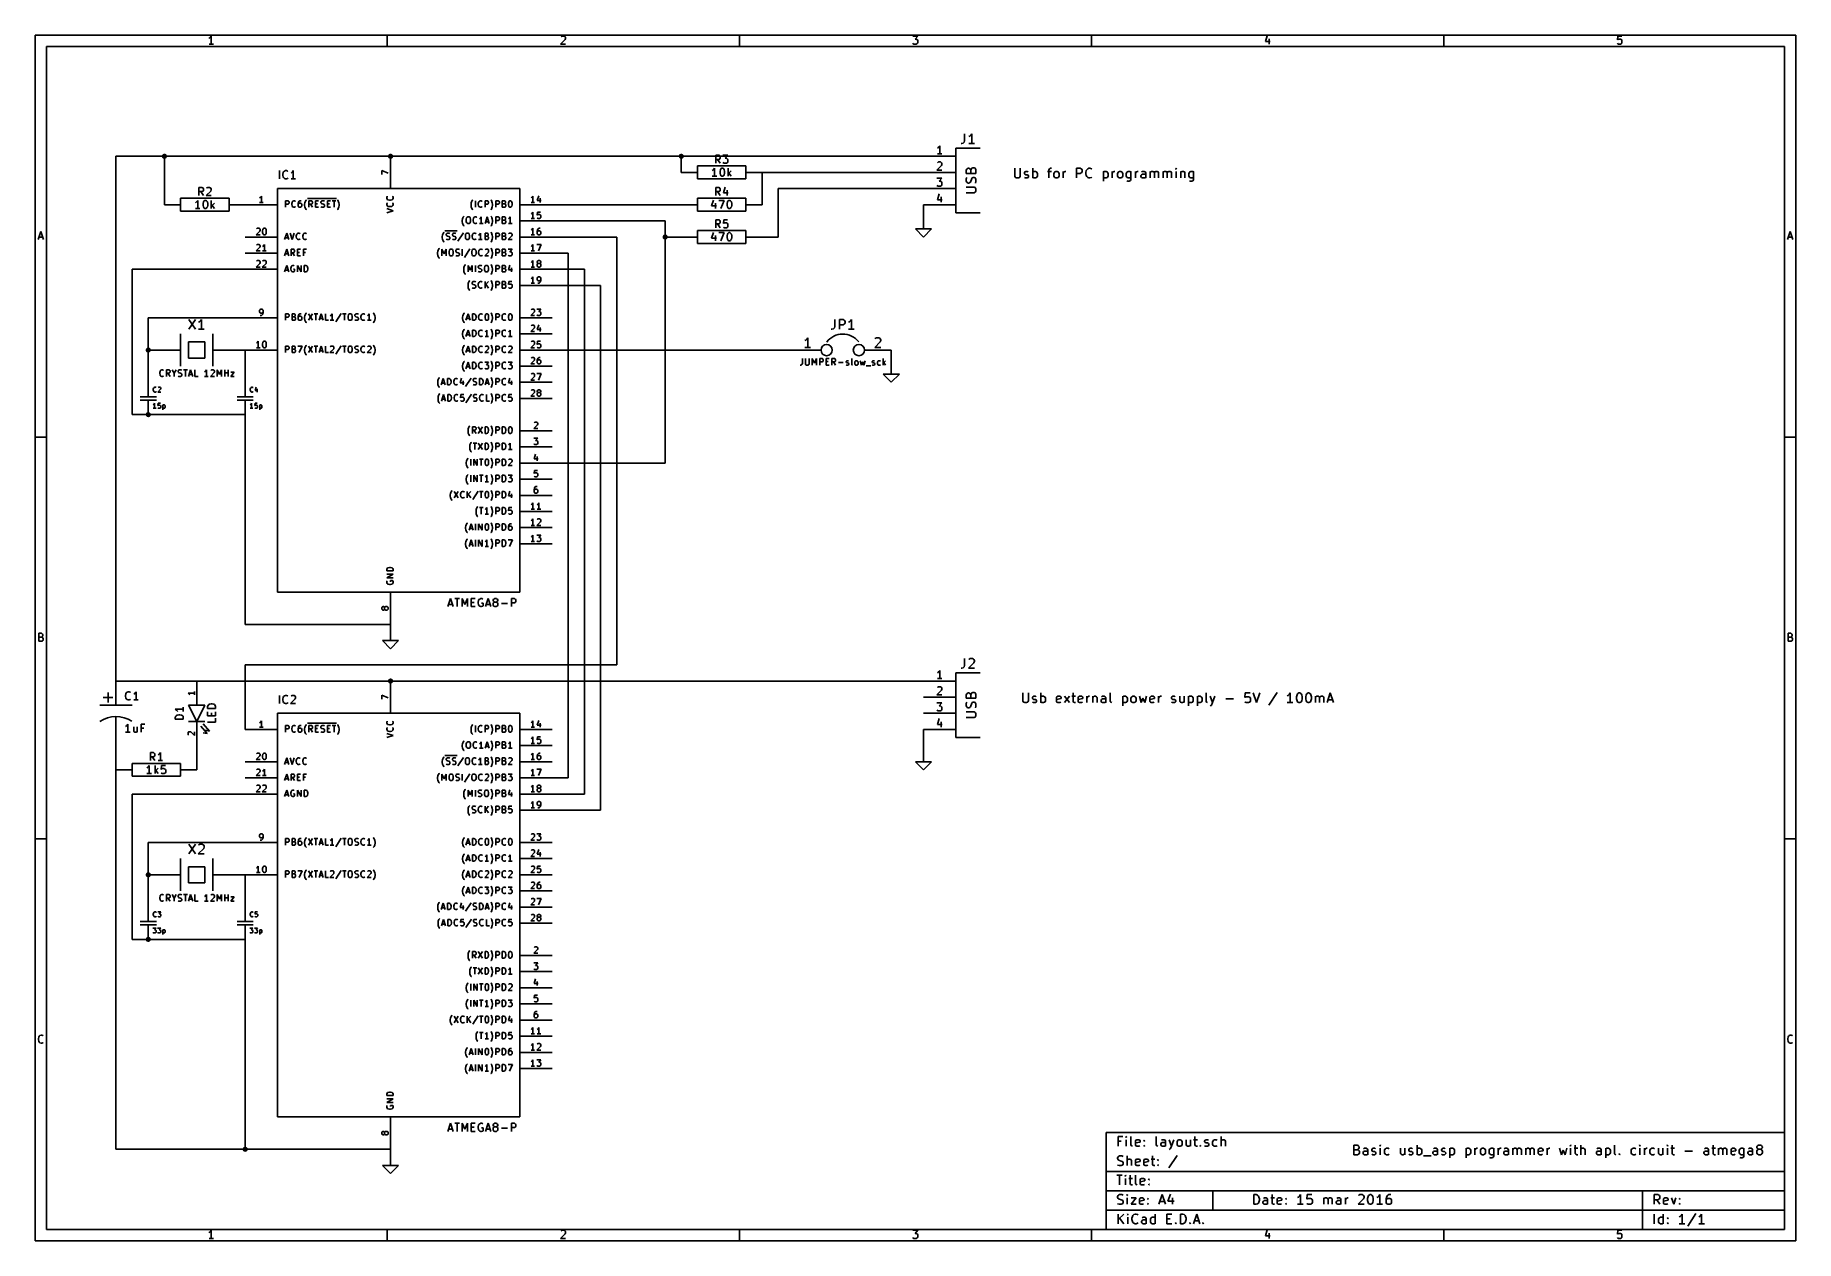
# Model space of a CAD drawing. Extents: x 4000 to 113000, y 4000 to 78670.
import ezdxf

# ---------------------------------------------------------------- set-up
doc = ezdxf.new("R2010")
doc.units = 0
for name, color, linetype in [('BLACK', 1, 'CONTINUOUS'), ('CYAN', 4, 'CONTINUOUS'), ('GREEN', 3, 'CONTINUOUS'), ('LIGHTYELLOW', 24, 'CONTINUOUS'), ('RED', 5, 'CONTINUOUS')]:
    doc.layers.add(name, color=color, linetype=linetype)

msp = doc.modelspace()

# ---------------------------------------------------------------- linework, layer by layer
at = {"layer": 'BLACK'}
for p, q in [((4000, 78670), (113000, 78670)), ((4000, 4000), (4000, 78670)), ((14800, 78500), (14760, 78470)), ((14850, 78550), (14800, 78500)), ((14900, 78620), (14850, 78550)), ((14900, 78120), (14900, 78620)), ((25800, 78670), (25800, 77970)), ((36560, 78570), (36580, 78590)), ((36580, 78590), (36630, 78620)), ((36630, 78620), (36750, 78620)), ((36750, 78620), (36790, 78590)), ((36790, 78590), (36820, 78570)), ((36820, 78570), (36840, 78520)), ((36840, 78520), (36840, 78470)), ((47600, 78670), (47600, 77970)), ((58330, 78620), (58640, 78620)), ((58640, 78620), (58470, 78430)), ((69400, 78670), (69400, 77970)), ((80270, 78640), (80160, 78280)), ((91200, 78670), (91200, 77970)), ((101980, 78620), (101960, 78380)), ((102220, 78620), (101980, 78620)), ((113000, 78670), (113000, 4000)), ((4700, 77970), (112300, 77970)), ((4700, 4700), (4700, 77970)), ((15040, 78120), (14760, 78120)), ((36820, 78400), (36530, 78120)), ((36530, 78120), (36840, 78120)), ((36840, 78470), (36820, 78400)), ((58360, 78140), (58330, 78170)), ((58400, 78120), (58360, 78140)), ((58550, 78120), (58400, 78120)), ((58470, 78430), (58550, 78430)), ((58550, 78430), (58590, 78400)), ((58590, 78140), (58550, 78120)), ((58590, 78400), (58620, 78380)), ((58620, 78170), (58590, 78140)), ((58620, 78380), (58640, 78330)), ((58640, 78210), (58620, 78170)), ((58640, 78330), (58640, 78210)), ((80160, 78280), (80460, 78280)), ((80390, 78450), (80390, 78120)), ((101960, 78380), (101980, 78400)), ((101980, 78140), (101960, 78170)), ((101980, 78400), (102030, 78430)), ((102030, 78120), (101980, 78140)), ((102030, 78430), (102150, 78430)), ((102150, 78120), (102030, 78120)), ((102150, 78430), (102190, 78400)), ((102190, 78140), (102150, 78120)), ((102190, 78400), (102220, 78380)), ((102220, 78170), (102190, 78140)), ((102220, 78380), (102240, 78330)), ((102240, 78210), (102220, 78170)), ((102240, 78330), (102240, 78210)), ((112300, 77970), (112300, 4700)), ((64640, 70430), (64640, 69940)), ((64640, 69940), (64670, 69880)), ((64670, 69880), (64700, 69860)), ((64700, 69860), (64760, 69830)), ((64760, 69830), (64870, 69830)), ((64870, 69830), (64930, 69860)), ((64930, 69860), (64960, 69880)), ((64960, 69880), (64990, 69940)), ((64990, 69940), (64990, 70430)), ((65240, 70140), (65270, 70200)), ((65240, 70110), (65240, 70140)), ((65270, 70060), (65240, 70110)), ((65240, 69860), (65300, 69830)), ((65270, 70200), (65330, 70230)), ((65330, 70030), (65270, 70060)), ((65300, 69830), (65420, 69830)), ((65330, 70230), (65420, 70230)), ((65420, 70030), (65330, 70030)), ((65420, 70230), (65470, 70200)), ((65470, 70000), (65420, 70030)), ((65420, 69830), (65470, 69860)), ((65500, 69940), (65470, 70000)), ((65470, 69860), (65500, 69910)), ((65500, 69910), (65500, 69940)), ((65760, 69830), (65760, 70430)), ((65760, 70200), (65820, 70230)), ((65820, 69830), (65760, 69860)), ((65820, 70230), (65930, 70230)), ((65930, 69830), (65820, 69830)), ((65930, 70230), (65990, 70200)), ((65990, 69860), (65930, 69830)), ((65990, 70200), (66020, 70170)), ((66020, 69880), (65990, 69860)), ((66020, 70170), (66050, 70110)), ((66050, 69940), (66020, 69880)), ((66050, 70110), (66050, 69940)), ((66680, 70230), (66910, 70230)), ((66760, 70340), (66790, 70400)), ((66760, 69830), (66760, 70340)), ((66790, 70400), (66850, 70430)), ((66850, 70430), (66910, 70430)), ((67070, 70110), (67100, 70170)), ((67070, 69940), (67070, 70110)), ((67100, 69880), (67070, 69940)), ((67100, 70170), (67130, 70200)), ((67130, 69860), (67100, 69880)), ((67130, 70200), (67190, 70230)), ((67190, 69830), (67130, 69860)), ((67190, 70230), (67270, 70230)), ((67270, 69830), (67190, 69830)), ((67270, 70230), (67330, 70200)), ((67330, 69860), (67270, 69830)), ((67330, 70200), (67360, 70170)), ((67360, 69880), (67330, 69860)), ((67360, 70170), (67390, 70110)), ((67390, 69940), (67360, 69880)), ((67390, 70110), (67390, 69940)), ((67640, 69830), (67640, 70230)), ((67640, 70110), (67670, 70170)), ((67670, 70170), (67700, 70200)), ((67700, 70200), (67760, 70230)), ((67760, 70230), (67810, 70230)), ((68470, 69830), (68470, 70430)), ((68470, 70430), (68700, 70430)), ((68700, 70110), (68470, 70110)), ((68700, 70430), (68760, 70400)), ((68760, 70140), (68700, 70110)), ((68760, 70400), (68790, 70370)), ((68790, 70170), (68760, 70140)), ((68790, 70370), (68820, 70310)), ((68820, 70230), (68790, 70170)), ((68820, 70310), (68820, 70230)), ((69040, 70170), (69070, 70280)), ((69040, 70080), (69040, 70170)), ((69070, 69970), (69040, 70080)), ((69070, 70280), (69100, 70340)), ((69100, 69910), (69070, 69970)), ((69100, 70340), (69160, 70400)), ((69160, 69860), (69100, 69910)), ((69160, 70400), (69240, 70430)), ((69240, 69830), (69160, 69860)), ((69240, 70430), (69300, 70430)), ((69300, 69830), (69240, 69830)), ((69300, 70430), (69390, 70400)), ((69390, 69860), (69300, 69830)), ((69390, 70400), (69420, 70370)), ((69420, 69880), (69390, 69860)), ((70130, 70230), (70130, 69630)), ((70130, 70200), (70190, 70230)), ((70190, 69830), (70130, 69860)), ((70190, 70230), (70300, 70230)), ((70300, 69830), (70190, 69830)), ((70300, 70230), (70360, 70200)), ((70360, 69860), (70300, 69830)), ((70360, 70200), (70390, 70170)), ((70390, 69880), (70360, 69860)), ((70390, 70170), (70420, 70110)), ((70420, 69940), (70390, 69880)), ((70420, 70110), (70420, 69940)), ((70670, 69830), (70670, 70230)), ((70670, 70110), (70700, 70170)), ((70700, 70170), (70730, 70200)), ((70730, 70200), (70790, 70230)), ((70790, 70230), (70840, 70230)), ((71010, 70110), (71040, 70170)), ((71010, 69940), (71010, 70110)), ((71040, 69880), (71010, 69940)), ((71040, 70170), (71070, 70200)), ((71070, 69860), (71040, 69880)), ((71070, 70200), (71130, 70230)), ((71130, 69830), (71070, 69860)), ((71130, 70230), (71210, 70230)), ((71210, 69830), (71130, 69830)), ((71210, 70230), (71270, 70200)), ((71270, 69860), (71210, 69830)), ((71270, 70200), (71300, 70170)), ((71300, 69880), (71270, 69860)), ((71300, 70170), (71330, 70110)), ((71330, 69940), (71300, 69880)), ((71330, 70110), (71330, 69940)), ((71550, 70110), (71580, 70170)), ((71550, 69940), (71550, 70110)), ((71580, 69880), (71550, 69940)), ((71580, 70170), (71610, 70200)), ((71610, 69860), (71580, 69880)), ((71610, 70200), (71670, 70230)), ((71670, 69830), (71610, 69860)), ((71670, 70230), (71780, 70230)), ((71780, 69830), (71670, 69830)), ((71780, 70230), (71840, 70200)), ((71840, 69860), (71780, 69830)), ((71840, 70230), (71840, 69740)), ((72120, 69830), (72120, 70230)), ((72120, 70110), (72150, 70170)), ((72150, 70170), (72180, 70200)), ((72180, 70200), (72240, 70230)), ((72240, 70230), (72290, 70230)), ((72460, 69970), (72490, 70030)), ((72460, 69910), (72460, 69970)), ((72490, 69860), (72460, 69910)), ((72550, 70230), (72490, 70200)), ((72490, 70030), (72550, 70060)), ((72550, 69830), (72490, 69860)), ((72660, 70230), (72550, 70230)), ((72550, 70060), (72690, 70060)), ((72690, 69830), (72550, 69830)), ((72720, 70200), (72660, 70230)), ((72690, 70060), (72750, 70080)), ((72750, 69860), (72690, 69830)), ((72750, 70140), (72720, 70200)), ((72750, 69830), (72750, 70140)), ((73030, 69830), (73030, 70230)), ((73030, 70170), (73060, 70200)), ((73060, 70200), (73120, 70230)), ((73120, 70230), (73200, 70230)), ((73200, 70230), (73260, 70200)), ((73260, 70200), (73290, 70140)), ((73290, 70140), (73320, 70200)), ((73290, 70140), (73290, 69830)), ((73320, 70200), (73380, 70230)), ((73380, 70230), (73460, 70230)), ((73460, 70230), (73520, 70200)), ((73520, 70200), (73550, 70140)), ((73550, 70140), (73550, 69830)), ((73830, 69830), (73830, 70230)), ((73830, 70170), (73860, 70200)), ((73860, 70200), (73920, 70230)), ((73920, 70230), (74000, 70230)), ((74000, 70230), (74060, 70200)), ((74060, 70200), (74090, 70140)), ((74090, 70140), (74120, 70200)), ((74090, 70140), (74090, 69830)), ((74120, 70200), (74180, 70230)), ((74180, 70230), (74260, 70230)), ((74260, 70230), (74320, 70200)), ((74320, 70200), (74350, 70140)), ((74350, 70140), (74350, 69830)), ((74630, 70430), (74600, 70400)), ((74600, 70400), (74630, 70370)), ((74660, 70400), (74630, 70430)), ((74630, 70430), (74630, 70370)), ((74630, 70370), (74660, 70400)), ((74630, 69830), (74630, 70230)), ((74920, 70230), (74920, 69830)), ((74920, 70170), (74950, 70200)), ((74950, 70200), (75010, 70230)), ((75010, 70230), (75090, 70230)), ((75090, 70230), (75150, 70200)), ((75150, 70200), (75180, 70140)), ((75180, 70140), (75180, 69830)), ((75430, 70110), (75460, 70170)), ((75430, 69940), (75430, 70110)), ((75460, 69880), (75430, 69940)), ((75460, 70170), (75490, 70200)), ((75490, 69860), (75460, 69880)), ((75490, 70200), (75550, 70230)), ((75550, 69830), (75490, 69860)), ((75550, 70230), (75660, 70230)), ((75660, 69830), (75550, 69830)), ((75660, 70230), (75720, 70200)), ((75720, 69860), (75660, 69830)), ((75720, 70230), (75720, 69740)), ((71640, 69630), (71580, 69660)), ((71730, 69630), (71640, 69630)), ((71780, 69660), (71730, 69630)), ((71810, 69680), (71780, 69660)), ((71840, 69740), (71810, 69680)), ((75520, 69630), (75460, 69660)), ((75610, 69630), (75520, 69630)), ((75660, 69660), (75610, 69630)), ((75690, 69680), (75660, 69660)), ((75720, 69740), (75690, 69680)), ((4190, 66020), (4350, 66520)), ((4350, 66520), (4520, 66020)), ((112490, 66020), (112650, 66520)), ((112650, 66520), (112820, 66020)), ((4240, 66160), (4470, 66160)), ((112540, 66160), (112770, 66160)), ((4000, 53780), (4700, 53780)), ((113000, 53780), (112300, 53780)), ((4220, 41130), (4220, 41630)), ((4220, 41630), (4390, 41630)), ((4390, 41630), (4430, 41600)), ((4430, 41600), (4460, 41580)), ((4460, 41440), (4430, 41410)), ((4460, 41580), (4480, 41530)), ((4480, 41480), (4460, 41440)), ((4480, 41530), (4480, 41480)), ((112520, 41130), (112520, 41630)), ((112520, 41630), (112690, 41630)), ((112690, 41630), (112730, 41600)), ((112730, 41600), (112760, 41580)), ((112760, 41440), (112730, 41410)), ((112760, 41580), (112780, 41530)), ((112780, 41480), (112760, 41440)), ((112780, 41530), (112780, 41480)), ((4390, 41390), (4220, 41390)), ((4410, 41130), (4220, 41130)), ((4430, 41410), (4390, 41390)), ((4390, 41390), (4460, 41370)), ((4460, 41150), (4410, 41130)), ((4460, 41370), (4480, 41340)), ((4480, 41180), (4460, 41150)), ((4480, 41340), (4500, 41290)), ((4500, 41220), (4480, 41180)), ((4500, 41290), (4500, 41220)), ((112690, 41390), (112520, 41390)), ((112710, 41130), (112520, 41130)), ((112730, 41410), (112690, 41390)), ((112690, 41390), (112760, 41370)), ((112760, 41150), (112710, 41130)), ((112760, 41370), (112780, 41340)), ((112780, 41180), (112760, 41150)), ((112780, 41340), (112800, 41290)), ((112800, 41220), (112780, 41180)), ((112800, 41290), (112800, 41220)), ((65140, 37930), (65140, 37440)), ((65140, 37440), (65170, 37380)), ((65170, 37380), (65200, 37360)), ((65200, 37360), (65260, 37330)), ((65260, 37330), (65370, 37330)), ((65370, 37330), (65430, 37360)), ((65430, 37360), (65460, 37380)), ((65460, 37380), (65490, 37440)), ((65490, 37440), (65490, 37930)), ((65740, 37640), (65770, 37700)), ((65740, 37610), (65740, 37640)), ((65770, 37560), (65740, 37610)), ((65740, 37360), (65800, 37330)), ((65770, 37700), (65830, 37730)), ((65830, 37530), (65770, 37560)), ((65800, 37330), (65920, 37330)), ((65830, 37730), (65920, 37730)), ((65920, 37530), (65830, 37530)), ((65920, 37730), (65970, 37700)), ((65970, 37500), (65920, 37530)), ((65920, 37330), (65970, 37360)), ((66000, 37440), (65970, 37500)), ((65970, 37360), (66000, 37410)), ((66000, 37410), (66000, 37440)), ((66260, 37330), (66260, 37930)), ((66260, 37700), (66320, 37730)), ((66320, 37330), (66260, 37360)), ((66320, 37730), (66430, 37730)), ((66430, 37330), (66320, 37330)), ((66430, 37730), (66490, 37700)), ((66490, 37360), (66430, 37330)), ((66490, 37700), (66520, 37670)), ((66520, 37380), (66490, 37360)), ((66520, 37670), (66550, 37610)), ((66550, 37440), (66520, 37380)), ((66550, 37610), (66550, 37440)), ((67230, 37640), (67260, 37700)), ((67230, 37410), (67230, 37640)), ((67520, 37580), (67230, 37530)), ((67260, 37360), (67230, 37410)), ((67260, 37700), (67320, 37730)), ((67320, 37330), (67260, 37360)), ((67320, 37730), (67430, 37730)), ((67430, 37330), (67320, 37330)), ((67430, 37730), (67490, 37700)), ((67490, 37360), (67430, 37330)), ((67490, 37700), (67520, 37640)), ((67520, 37640), (67520, 37580)), ((67720, 37330), (68030, 37730)), ((67720, 37730), (68030, 37330)), ((68180, 37730), (68410, 37730)), ((68260, 37930), (68260, 37410)), ((68260, 37410), (68290, 37360)), ((68290, 37360), (68350, 37330)), ((68350, 37330), (68410, 37330)), ((68570, 37640), (68600, 37700)), ((68570, 37410), (68570, 37640)), ((68860, 37580), (68570, 37530)), ((68600, 37360), (68570, 37410)), ((68600, 37700), (68660, 37730)), ((68660, 37330), (68600, 37360)), ((68660, 37730), (68770, 37730)), ((68770, 37330), (68660, 37330)), ((68770, 37730), (68830, 37700)), ((68830, 37360), (68770, 37330)), ((68830, 37700), (68860, 37640)), ((68860, 37640), (68860, 37580)), ((69110, 37330), (69110, 37730)), ((69110, 37610), (69140, 37670)), ((69140, 37670), (69170, 37700)), ((69170, 37700), (69230, 37730)), ((69230, 37730), (69280, 37730)), ((69480, 37730), (69480, 37330)), ((69480, 37670), (69510, 37700)), ((69510, 37700), (69570, 37730)), ((69570, 37730), (69650, 37730)), ((69650, 37730), (69710, 37700)), ((69710, 37700), (69740, 37640)), ((69740, 37640), (69740, 37330)), ((69990, 37470), (70020, 37530)), ((69990, 37410), (69990, 37470)), ((70020, 37360), (69990, 37410)), ((70080, 37730), (70020, 37700)), ((70020, 37530), (70080, 37560)), ((70080, 37330), (70020, 37360)), ((70190, 37730), (70080, 37730)), ((70080, 37560), (70220, 37560)), ((70220, 37330), (70080, 37330)), ((70250, 37700), (70190, 37730)), ((70220, 37560), (70280, 37580)), ((70280, 37360), (70220, 37330)), ((70280, 37640), (70250, 37700)), ((70280, 37330), (70280, 37640)), ((70560, 37410), (70560, 37930)), ((70590, 37360), (70560, 37410)), ((70650, 37330), (70590, 37360)), ((71330, 37730), (71330, 37130)), ((71330, 37700), (71390, 37730)), ((71390, 37330), (71330, 37360)), ((71390, 37730), (71500, 37730)), ((71500, 37330), (71390, 37330)), ((71500, 37730), (71560, 37700)), ((71560, 37360), (71500, 37330)), ((71560, 37700), (71590, 37670)), ((71590, 37380), (71560, 37360)), ((71590, 37670), (71620, 37610)), ((71620, 37440), (71590, 37380)), ((71620, 37610), (71620, 37440)), ((71840, 37610), (71870, 37670)), ((71840, 37440), (71840, 37610)), ((71870, 37380), (71840, 37440)), ((71870, 37670), (71900, 37700)), ((71900, 37360), (71870, 37380)), ((71900, 37700), (71960, 37730)), ((71960, 37330), (71900, 37360)), ((71960, 37730), (72040, 37730)), ((72040, 37330), (71960, 37330)), ((72040, 37730), (72100, 37700)), ((72100, 37360), (72040, 37330)), ((72100, 37700), (72130, 37670)), ((72130, 37380), (72100, 37360)), ((72130, 37670), (72160, 37610)), ((72160, 37440), (72130, 37380)), ((72160, 37610), (72160, 37440)), ((72360, 37730), (72470, 37330)), ((72470, 37330), (72580, 37610)), ((72580, 37610), (72700, 37330)), ((72700, 37330), (72810, 37730)), ((73010, 37640), (73040, 37700)), ((73010, 37410), (73010, 37640)), ((73300, 37580), (73010, 37530)), ((73040, 37360), (73010, 37410)), ((73040, 37700), (73100, 37730)), ((73100, 37330), (73040, 37360)), ((73100, 37730), (73210, 37730)), ((73210, 37330), (73100, 37330)), ((73210, 37730), (73270, 37700)), ((73270, 37360), (73210, 37330)), ((73270, 37700), (73300, 37640)), ((73300, 37640), (73300, 37580)), ((73550, 37330), (73550, 37730)), ((73550, 37610), (73580, 37670)), ((73580, 37670), (73610, 37700)), ((73610, 37700), (73670, 37730)), ((73670, 37730), (73720, 37730)), ((74350, 37640), (74380, 37700)), ((74350, 37610), (74350, 37640)), ((74380, 37560), (74350, 37610)), ((74350, 37360), (74410, 37330)), ((74380, 37700), (74440, 37730)), ((74440, 37530), (74380, 37560)), ((74410, 37330), (74530, 37330)), ((74440, 37730), (74530, 37730)), ((74530, 37530), (74440, 37530)), ((74530, 37730), (74580, 37700)), ((74580, 37500), (74530, 37530)), ((74530, 37330), (74580, 37360)), ((74610, 37440), (74580, 37500)), ((74580, 37360), (74610, 37410)), ((74610, 37410), (74610, 37440)), ((74870, 37730), (74870, 37410)), ((74870, 37410), (74900, 37360)), ((74900, 37360), (74960, 37330)), ((74960, 37330), (75040, 37330)), ((75040, 37330), (75100, 37360)), ((75100, 37360), (75130, 37380)), ((75130, 37730), (75130, 37330)), ((75410, 37730), (75410, 37130)), ((75410, 37700), (75470, 37730)), ((75470, 37330), (75410, 37360)), ((75470, 37730), (75580, 37730)), ((75580, 37330), (75470, 37330)), ((75580, 37730), (75640, 37700)), ((75640, 37360), (75580, 37330)), ((75640, 37700), (75670, 37670)), ((75670, 37380), (75640, 37360)), ((75670, 37670), (75700, 37610)), ((75700, 37440), (75670, 37380)), ((75700, 37610), (75700, 37440)), ((75950, 37730), (75950, 37130)), ((75950, 37700), (76010, 37730)), ((76010, 37330), (75950, 37360)), ((76010, 37730), (76120, 37730)), ((76120, 37330), (76010, 37330)), ((76120, 37730), (76180, 37700)), ((76180, 37360), (76120, 37330)), ((76180, 37700), (76210, 37670)), ((76210, 37380), (76180, 37360)), ((76210, 37670), (76240, 37610)), ((76240, 37440), (76210, 37380)), ((76240, 37610), (76240, 37440)), ((76490, 37410), (76490, 37930)), ((76520, 37360), (76490, 37410)), ((76580, 37330), (76520, 37360)), ((76750, 37730), (76890, 37330)), ((76800, 37160), (76750, 37130)), ((76830, 37180), (76800, 37160)), ((76890, 37330), (76830, 37180)), ((77030, 37730), (76890, 37330)), ((77720, 37560), (78180, 37560)), ((78920, 37930), (78890, 37640)), ((78890, 37640), (78920, 37670)), ((78920, 37360), (78890, 37380)), ((79210, 37930), (78920, 37930)), ((78920, 37670), (78980, 37700)), ((78980, 37330), (78920, 37360)), ((78980, 37700), (79120, 37700)), ((79120, 37330), (78980, 37330)), ((79120, 37700), (79180, 37670)), ((79180, 37360), (79120, 37330)), ((79180, 37670), (79210, 37640)), ((79210, 37380), (79180, 37360)), ((79210, 37640), (79240, 37580)), ((79240, 37440), (79210, 37380)), ((79240, 37580), (79240, 37440)), ((79410, 37930), (79610, 37330)), ((79610, 37330), (79810, 37930)), ((80890, 37960), (80380, 37180)), ((81580, 37780), (81520, 37760)), ((81870, 37330), (81520, 37330)), ((81640, 37840), (81580, 37780)), ((81700, 37930), (81640, 37840)), ((81700, 37330), (81700, 37930)), ((82090, 37700), (82120, 37810)), ((82090, 37560), (82090, 37700)), ((82120, 37440), (82090, 37560)), ((82120, 37810), (82150, 37870)), ((82150, 37380), (82120, 37440)), ((82150, 37870), (82180, 37900)), ((82180, 37360), (82150, 37380)), ((82180, 37900), (82240, 37930)), ((82240, 37330), (82180, 37360)), ((82240, 37930), (82290, 37930)), ((82290, 37330), (82240, 37330)), ((82290, 37930), (82350, 37900)), ((82350, 37360), (82290, 37330)), ((82350, 37900), (82380, 37870)), ((82380, 37380), (82350, 37360)), ((82380, 37870), (82410, 37810)), ((82410, 37440), (82380, 37380)), ((82410, 37810), (82440, 37700)), ((82440, 37560), (82410, 37440)), ((82440, 37700), (82440, 37560)), ((82660, 37700), (82690, 37810)), ((82660, 37560), (82660, 37700)), ((82690, 37440), (82660, 37560)), ((82690, 37810), (82720, 37870)), ((82720, 37380), (82690, 37440)), ((82720, 37870), (82750, 37900)), ((82750, 37360), (82720, 37380)), ((82750, 37900), (82810, 37930)), ((82810, 37330), (82750, 37360)), ((82810, 37930), (82860, 37930)), ((82860, 37330), (82810, 37330)), ((82860, 37930), (82920, 37900)), ((82920, 37360), (82860, 37330)), ((82920, 37900), (82950, 37870)), ((82950, 37380), (82920, 37360)), ((82950, 37870), (82980, 37810)), ((82980, 37440), (82950, 37380)), ((82980, 37810), (83010, 37700)), ((83010, 37560), (82980, 37440)), ((83010, 37700), (83010, 37560)), ((83260, 37330), (83260, 37730)), ((83260, 37670), (83290, 37700)), ((83290, 37700), (83350, 37730)), ((83350, 37730), (83430, 37730)), ((83430, 37730), (83490, 37700)), ((83490, 37700), (83520, 37640)), ((83520, 37640), (83550, 37700)), ((83520, 37640), (83520, 37330)), ((83550, 37700), (83610, 37730)), ((83610, 37730), (83690, 37730)), ((83690, 37730), (83750, 37700)), ((83750, 37700), (83780, 37640)), ((83780, 37640), (83780, 37330)), ((83980, 37330), (84180, 37930)), ((84030, 37500), (84320, 37500)), ((84180, 37930), (84380, 37330)), ((4000, 28890), (4700, 28890)), ((113000, 28890), (112300, 28890)), ((4200, 16520), (4220, 16620)), ((4200, 16450), (4200, 16520)), ((4220, 16360), (4200, 16450)), ((4220, 16620), (4240, 16670)), ((4240, 16310), (4220, 16360)), ((4240, 16670), (4290, 16710)), ((4290, 16710), (4360, 16740)), ((4360, 16740), (4410, 16740)), ((4410, 16740), (4480, 16710)), ((4480, 16710), (4500, 16690)), ((112500, 16520), (112520, 16620)), ((112500, 16450), (112500, 16520)), ((112520, 16360), (112500, 16450)), ((112520, 16620), (112540, 16670)), ((112540, 16310), (112520, 16360)), ((112540, 16670), (112590, 16710)), ((112590, 16710), (112660, 16740)), ((112660, 16740), (112710, 16740)), ((112710, 16740), (112780, 16710)), ((112780, 16710), (112800, 16690)), ((4290, 16260), (4240, 16310)), ((4360, 16240), (4290, 16260)), ((4410, 16240), (4360, 16240)), ((4480, 16260), (4410, 16240)), ((4500, 16290), (4480, 16260)), ((112590, 16260), (112540, 16310)), ((112660, 16240), (112590, 16260)), ((112710, 16240), (112660, 16240)), ((112780, 16260), (112710, 16240)), ((112800, 16290), (112780, 16260)), ((70300, 10700), (70300, 4700)), ((70300, 10700), (112300, 10700)), ((70300, 10700), (112300, 10700)), ((71040, 9860), (71040, 10460)), ((71040, 10460), (71330, 10460)), ((71240, 10170), (71040, 10170)), ((71550, 10460), (71520, 10430)), ((71520, 10430), (71550, 10400)), ((71580, 10430), (71550, 10460)), ((71550, 10460), (71550, 10400)), ((71550, 10400), (71580, 10430)), ((71550, 9860), (71550, 10260)), ((71840, 9940), (71840, 10460)), ((71870, 9890), (71840, 9940)), ((71930, 9860), (71870, 9890)), ((72120, 10170), (72150, 10230)), ((72120, 9940), (72120, 10170)), ((72410, 10110), (72120, 10060)), ((72150, 9890), (72120, 9940)), ((72150, 10230), (72210, 10260)), ((72210, 9860), (72150, 9890)), ((72210, 10260), (72320, 10260)), ((72320, 9860), (72210, 9860)), ((72320, 10260), (72380, 10230)), ((72380, 9890), (72320, 9860)), ((72380, 10230), (72410, 10170)), ((72410, 10170), (72410, 10110)), ((72630, 10200), (72660, 10230)), ((72660, 10170), (72630, 10200)), ((72630, 9890), (72660, 9910)), ((72660, 9860), (72630, 9890)), ((72660, 10230), (72690, 10200)), ((72660, 10230), (72660, 10170)), ((72690, 10200), (72660, 10170)), ((72660, 9910), (72690, 9890)), ((72660, 9910), (72660, 9860)), ((72690, 9890), (72660, 9860)), ((73410, 9940), (73410, 10460)), ((73440, 9890), (73410, 9940)), ((73500, 9860), (73440, 9890)), ((73690, 10000), (73720, 10060)), ((73690, 9940), (73690, 10000)), ((73720, 9890), (73690, 9940)), ((73780, 10260), (73720, 10230)), ((73720, 10060), (73780, 10090)), ((73780, 9860), (73720, 9890)), ((73890, 10260), (73780, 10260)), ((73780, 10090), (73920, 10090)), ((73920, 9860), (73780, 9860)), ((73950, 10230), (73890, 10260)), ((73920, 10090), (73980, 10110)), ((73980, 9890), (73920, 9860)), ((73980, 10170), (73950, 10230)), ((73980, 9860), (73980, 10170)), ((74210, 10260), (74350, 9860)), ((74350, 9860), (74290, 9710)), ((74490, 10260), (74350, 9860)), ((74690, 10140), (74720, 10200)), ((74690, 9970), (74690, 10140)), ((74720, 9910), (74690, 9970)), ((74720, 10200), (74750, 10230)), ((74750, 9890), (74720, 9910)), ((74750, 10230), (74810, 10260)), ((74810, 9860), (74750, 9890)), ((74810, 10260), (74890, 10260)), ((74890, 9860), (74810, 9860)), ((74890, 10260), (74950, 10230)), ((74950, 9890), (74890, 9860)), ((74950, 10230), (74980, 10200)), ((74980, 9910), (74950, 9890)), ((74980, 10200), (75010, 10140)), ((75010, 9970), (74980, 9910)), ((75010, 10140), (75010, 9970)), ((75260, 10260), (75260, 9940)), ((75260, 9940), (75290, 9890)), ((75290, 9890), (75350, 9860)), ((75350, 9860), (75430, 9860)), ((75430, 9860), (75490, 9890)), ((75490, 9890), (75520, 9910)), ((75520, 10260), (75520, 9860)), ((75720, 10260), (75950, 10260)), ((75800, 10460), (75800, 9940)), ((75800, 9940), (75830, 9890)), ((75830, 9890), (75890, 9860)), ((75890, 9860), (75950, 9860)), ((76110, 9890), (76140, 9910)), ((76140, 9860), (76110, 9890)), ((76140, 9910), (76170, 9890)), ((76140, 9910), (76140, 9860)), ((76170, 9890), (76140, 9860)), ((76400, 10170), (76430, 10230)), ((76400, 10140), (76400, 10170)), ((76430, 10090), (76400, 10140)), ((76400, 9890), (76460, 9860)), ((76430, 10230), (76490, 10260)), ((76490, 10060), (76430, 10090)), ((76460, 9860), (76580, 9860)), ((76490, 10260), (76580, 10260)), ((76580, 10060), (76490, 10060)), ((76580, 10260), (76630, 10230)), ((76630, 10030), (76580, 10060)), ((76580, 9860), (76630, 9890)), ((76660, 9970), (76630, 10030)), ((76630, 9890), (76660, 9940)), ((76660, 9940), (76660, 9970)), ((76890, 10140), (76920, 10200)), ((76890, 9970), (76890, 10140)), ((76920, 9910), (76890, 9970)), ((76920, 10200), (76950, 10230)), ((76950, 9890), (76920, 9910)), ((76950, 10230), (77010, 10260)), ((77010, 9860), (76950, 9890)), ((77010, 10260), (77120, 10260)), ((77120, 9860), (77010, 9860)), ((77120, 10260), (77180, 10230)), ((77180, 9890), (77120, 9860)), ((77430, 9860), (77430, 10460)), ((77460, 10230), (77430, 10200)), ((77520, 10260), (77460, 10230)), ((77600, 10260), (77520, 10260)), ((77660, 10230), (77600, 10260)), ((77690, 10170), (77660, 10230)), ((77690, 9860), (77690, 10170)), ((85640, 9330), (85640, 9930)), ((85640, 9930), (85840, 9930)), ((85840, 9930), (85900, 9900)), ((85900, 9900), (85930, 9870)), ((85930, 9870), (85960, 9810)), ((85960, 9810), (85960, 9760)), ((87270, 9930), (87240, 9900)), ((87240, 9900), (87270, 9870)), ((87300, 9900), (87270, 9930)), ((87270, 9930), (87270, 9870)), ((87270, 9870), (87300, 9900)), ((89560, 9330), (89560, 9930)), ((99060, 9930), (99030, 9900)), ((99030, 9900), (99060, 9870)), ((99090, 9900), (99060, 9930)), ((99060, 9930), (99060, 9870)), ((99060, 9870), (99090, 9900)), ((99350, 9930), (99350, 9410)), ((99690, 9330), (99690, 9930)), ((101770, 9410), (101770, 9930)), ((103340, 9930), (103310, 9900)), ((103310, 9900), (103340, 9870)), ((103370, 9900), (103340, 9930)), ((103340, 9930), (103340, 9870)), ((103340, 9870), (103370, 9900)), ((105050, 9930), (105020, 9900)), ((105020, 9900), (105050, 9870)), ((105080, 9900), (105050, 9930)), ((105050, 9930), (105050, 9870)), ((105050, 9870), (105080, 9900)), ((105340, 9930), (105340, 9410)), ((107880, 9930), (107880, 9410)), ((110580, 9810), (110610, 9870)), ((110580, 9780), (110580, 9810)), ((110610, 9870), (110640, 9900)), ((110640, 9900), (110700, 9930)), ((110700, 9930), (110810, 9930)), ((110810, 9930), (110870, 9900)), ((110870, 9900), (110900, 9870)), ((110900, 9870), (110930, 9810)), ((110930, 9810), (110930, 9780)), ((71010, 9140), (71040, 9200)), ((71010, 9090), (71010, 9140)), ((71040, 9030), (71010, 9090)), ((71040, 9200), (71070, 9230)), ((71070, 9000), (71040, 9030)), ((71070, 9230), (71130, 9260)), ((71130, 8970), (71070, 9000)), ((71130, 9260), (71270, 9260)), ((71240, 8940), (71130, 8970)), ((71300, 8910), (71240, 8940)), ((71270, 9260), (71360, 9230)), ((71330, 8890), (71300, 8910)), ((71360, 8830), (71330, 8890)), ((71330, 8710), (71360, 8770)), ((71360, 8770), (71360, 8830)), ((71610, 8660), (71610, 9260)), ((71640, 9030), (71610, 9000)), ((71700, 9060), (71640, 9030)), ((71780, 9060), (71700, 9060)), ((71840, 9030), (71780, 9060)), ((71870, 8970), (71840, 9030)), ((71870, 8660), (71870, 8970)), ((72120, 8970), (72150, 9030)), ((72120, 8740), (72120, 8970)), ((72410, 8910), (72120, 8860)), ((72150, 8690), (72120, 8740)), ((72150, 9030), (72210, 9060)), ((72210, 9060), (72320, 9060)), ((72320, 9060), (72380, 9030)), ((72380, 9030), (72410, 8970)), ((72410, 8970), (72410, 8910)), ((72630, 8970), (72660, 9030)), ((72630, 8740), (72630, 8970)), ((72920, 8910), (72630, 8860)), ((72660, 8690), (72630, 8740)), ((72660, 9030), (72720, 9060)), ((72720, 9060), (72830, 9060)), ((72830, 9060), (72890, 9030)), ((72890, 9030), (72920, 8970)), ((72920, 8970), (72920, 8910)), ((73090, 9060), (73320, 9060)), ((73170, 9260), (73170, 8740)), ((73170, 8740), (73200, 8690)), ((73480, 9000), (73510, 9030)), ((73510, 8970), (73480, 9000)), ((73510, 9030), (73540, 9000)), ((73510, 9030), (73510, 8970)), ((73540, 9000), (73510, 8970)), ((74690, 9290), (74180, 8510)), ((74260, 9690), (74210, 9660)), ((74290, 9710), (74260, 9690)), ((85840, 9640), (85640, 9640)), ((85870, 9330), (85640, 9330)), ((85900, 9670), (85840, 9640)), ((85840, 9640), (85930, 9610)), ((85930, 9360), (85870, 9330)), ((85930, 9700), (85900, 9670)), ((85960, 9760), (85930, 9700)), ((85930, 9610), (85960, 9580)), ((85960, 9380), (85930, 9360)), ((85960, 9580), (85990, 9530)), ((85990, 9440), (85960, 9380)), ((85990, 9530), (85990, 9440)), ((86210, 9470), (86240, 9530)), ((86210, 9410), (86210, 9470)), ((86240, 9360), (86210, 9410)), ((86300, 9730), (86240, 9700)), ((86240, 9530), (86300, 9560)), ((86300, 9330), (86240, 9360)), ((86410, 9730), (86300, 9730)), ((86300, 9560), (86440, 9560)), ((86440, 9330), (86300, 9330)), ((86470, 9700), (86410, 9730)), ((86440, 9560), (86500, 9580)), ((86500, 9360), (86440, 9330)), ((86500, 9640), (86470, 9700)), ((86500, 9330), (86500, 9640)), ((86750, 9640), (86780, 9700)), ((86750, 9610), (86750, 9640)), ((86780, 9560), (86750, 9610)), ((86750, 9360), (86810, 9330)), ((86780, 9700), (86840, 9730)), ((86840, 9530), (86780, 9560)), ((86810, 9330), (86930, 9330)), ((86840, 9730), (86930, 9730)), ((86930, 9530), (86840, 9530)), ((86930, 9730), (86980, 9700)), ((86980, 9500), (86930, 9530)), ((86930, 9330), (86980, 9360)), ((87010, 9440), (86980, 9500)), ((86980, 9360), (87010, 9410)), ((87010, 9410), (87010, 9440)), ((87270, 9330), (87270, 9730)), ((87530, 9610), (87560, 9670)), ((87530, 9440), (87530, 9610)), ((87560, 9380), (87530, 9440)), ((87560, 9670), (87590, 9700)), ((87590, 9360), (87560, 9380)), ((87590, 9700), (87650, 9730)), ((87650, 9330), (87590, 9360)), ((87650, 9730), (87760, 9730)), ((87760, 9330), (87650, 9330)), ((87760, 9730), (87820, 9700)), ((87820, 9360), (87760, 9330)), ((88530, 9730), (88530, 9410)), ((88530, 9410), (88560, 9360)), ((88560, 9360), (88620, 9330)), ((88620, 9330), (88700, 9330)), ((88700, 9330), (88760, 9360)), ((88760, 9360), (88790, 9380)), ((88790, 9730), (88790, 9330)), ((89040, 9640), (89070, 9700)), ((89040, 9610), (89040, 9640)), ((89070, 9560), (89040, 9610)), ((89040, 9360), (89100, 9330)), ((89070, 9700), (89130, 9730)), ((89130, 9530), (89070, 9560)), ((89100, 9330), (89220, 9330)), ((89130, 9730), (89220, 9730)), ((89220, 9530), (89130, 9530)), ((89220, 9730), (89270, 9700)), ((89270, 9500), (89220, 9530)), ((89220, 9330), (89270, 9360)), ((89300, 9440), (89270, 9500)), ((89270, 9360), (89300, 9410)), ((89300, 9410), (89300, 9440)), ((89560, 9700), (89620, 9730)), ((89620, 9330), (89560, 9360)), ((89620, 9730), (89730, 9730)), ((89730, 9330), (89620, 9330)), ((89730, 9730), (89790, 9700)), ((89790, 9360), (89730, 9330)), ((89790, 9700), (89820, 9670)), ((89820, 9380), (89790, 9360)), ((89820, 9670), (89850, 9610)), ((89850, 9440), (89820, 9380)), ((89850, 9610), (89850, 9440)), ((89960, 9270), (90420, 9270)), ((90530, 9470), (90560, 9530)), ((90530, 9410), (90530, 9470)), ((90560, 9360), (90530, 9410)), ((90620, 9730), (90560, 9700)), ((90560, 9530), (90620, 9560)), ((90620, 9330), (90560, 9360)), ((90730, 9730), (90620, 9730)), ((90620, 9560), (90760, 9560)), ((90760, 9330), (90620, 9330)), ((90790, 9700), (90730, 9730)), ((90760, 9560), (90820, 9580)), ((90820, 9360), (90760, 9330)), ((90820, 9640), (90790, 9700)), ((90820, 9330), (90820, 9640)), ((91070, 9640), (91100, 9700)), ((91070, 9610), (91070, 9640)), ((91100, 9560), (91070, 9610)), ((91070, 9360), (91130, 9330)), ((91100, 9700), (91160, 9730)), ((91160, 9530), (91100, 9560)), ((91130, 9330), (91250, 9330)), ((91160, 9730), (91250, 9730)), ((91250, 9530), (91160, 9530)), ((91250, 9730), (91300, 9700)), ((91300, 9500), (91250, 9530)), ((91250, 9330), (91300, 9360)), ((91330, 9440), (91300, 9500)), ((91300, 9360), (91330, 9410)), ((91330, 9410), (91330, 9440)), ((91590, 9730), (91590, 9130)), ((91590, 9700), (91650, 9730)), ((91650, 9330), (91590, 9360)), ((91650, 9730), (91760, 9730)), ((91760, 9330), (91650, 9330)), ((91760, 9730), (91820, 9700)), ((91820, 9360), (91760, 9330)), ((91820, 9700), (91850, 9670)), ((91850, 9380), (91820, 9360)), ((91850, 9670), (91880, 9610)), ((91880, 9440), (91850, 9380)), ((91880, 9610), (91880, 9440)), ((92590, 9730), (92590, 9130)), ((92590, 9700), (92650, 9730)), ((92650, 9330), (92590, 9360)), ((92650, 9730), (92760, 9730)), ((92760, 9330), (92650, 9330)), ((92760, 9730), (92820, 9700)), ((92820, 9360), (92760, 9330)), ((92820, 9700), (92850, 9670)), ((92850, 9380), (92820, 9360)), ((92850, 9670), (92880, 9610)), ((92880, 9440), (92850, 9380)), ((92880, 9610), (92880, 9440)), ((93130, 9330), (93130, 9730)), ((93130, 9610), (93160, 9670)), ((93160, 9670), (93190, 9700)), ((93190, 9700), (93250, 9730)), ((93250, 9730), (93300, 9730)), ((93470, 9610), (93500, 9670)), ((93470, 9440), (93470, 9610)), ((93500, 9380), (93470, 9440)), ((93500, 9670), (93530, 9700)), ((93530, 9360), (93500, 9380)), ((93530, 9700), (93590, 9730)), ((93590, 9330), (93530, 9360)), ((93590, 9730), (93670, 9730)), ((93670, 9330), (93590, 9330)), ((93670, 9730), (93730, 9700)), ((93730, 9360), (93670, 9330)), ((93730, 9700), (93760, 9670)), ((93760, 9380), (93730, 9360)), ((93760, 9670), (93790, 9610)), ((93790, 9440), (93760, 9380)), ((93790, 9610), (93790, 9440)), ((94010, 9610), (94040, 9670)), ((94010, 9440), (94010, 9610)), ((94040, 9380), (94010, 9440)), ((94040, 9670), (94070, 9700)), ((94070, 9360), (94040, 9380)), ((94100, 9130), (94040, 9160)), ((94070, 9700), (94130, 9730)), ((94130, 9330), (94070, 9360)), ((94190, 9130), (94100, 9130)), ((94130, 9730), (94240, 9730)), ((94240, 9330), (94130, 9330)), ((94240, 9160), (94190, 9130)), ((94240, 9730), (94300, 9700)), ((94300, 9360), (94240, 9330)), ((94270, 9180), (94240, 9160)), ((94300, 9240), (94270, 9180)), ((94300, 9730), (94300, 9240)), ((94580, 9330), (94580, 9730)), ((94580, 9610), (94610, 9670)), ((94610, 9670), (94640, 9700)), ((94640, 9700), (94700, 9730)), ((94700, 9730), (94750, 9730)), ((94920, 9470), (94950, 9530)), ((94920, 9410), (94920, 9470)), ((94950, 9360), (94920, 9410)), ((95010, 9730), (94950, 9700)), ((94950, 9530), (95010, 9560)), ((95010, 9330), (94950, 9360)), ((95120, 9730), (95010, 9730)), ((95010, 9560), (95150, 9560)), ((95150, 9330), (95010, 9330)), ((95180, 9700), (95120, 9730)), ((95150, 9560), (95210, 9580)), ((95210, 9360), (95150, 9330)), ((95210, 9640), (95180, 9700)), ((95210, 9330), (95210, 9640)), ((95490, 9330), (95490, 9730)), ((95490, 9670), (95520, 9700)), ((95520, 9700), (95580, 9730)), ((95580, 9730), (95660, 9730)), ((95660, 9730), (95720, 9700)), ((95720, 9700), (95750, 9640)), ((95750, 9640), (95780, 9700)), ((95750, 9640), (95750, 9330)), ((95780, 9700), (95840, 9730)), ((95840, 9730), (95920, 9730)), ((95920, 9730), (95980, 9700)), ((95980, 9700), (96010, 9640)), ((96010, 9640), (96010, 9330)), ((96290, 9330), (96290, 9730)), ((96290, 9670), (96320, 9700)), ((96320, 9700), (96380, 9730)), ((96380, 9730), (96460, 9730)), ((96460, 9730), (96520, 9700)), ((96520, 9700), (96550, 9640)), ((96550, 9640), (96580, 9700)), ((96550, 9640), (96550, 9330)), ((96580, 9700), (96640, 9730)), ((96640, 9730), (96720, 9730)), ((96720, 9730), (96780, 9700)), ((96780, 9700), (96810, 9640)), ((96810, 9640), (96810, 9330)), ((97060, 9640), (97090, 9700)), ((97060, 9410), (97060, 9640)), ((97350, 9580), (97060, 9530)), ((97090, 9360), (97060, 9410)), ((97090, 9700), (97150, 9730)), ((97150, 9330), (97090, 9360)), ((97150, 9730), (97260, 9730)), ((97260, 9330), (97150, 9330)), ((97260, 9730), (97320, 9700)), ((97320, 9360), (97260, 9330)), ((97320, 9700), (97350, 9640)), ((97350, 9640), (97350, 9580)), ((97600, 9330), (97600, 9730)), ((97600, 9610), (97630, 9670)), ((97630, 9670), (97660, 9700)), ((97660, 9700), (97720, 9730)), ((97720, 9730), (97770, 9730)), ((98380, 9730), (98490, 9330)), ((98490, 9330), (98600, 9610)), ((98600, 9610), (98720, 9330)), ((98720, 9330), (98830, 9730)), ((99060, 9330), (99060, 9730)), ((99270, 9730), (99500, 9730)), ((99350, 9410), (99380, 9360)), ((99380, 9360), (99440, 9330)), ((99440, 9330), (99500, 9330)), ((99720, 9700), (99690, 9670)), ((99780, 9730), (99720, 9700)), ((99860, 9730), (99780, 9730)), ((99920, 9700), (99860, 9730)), ((99950, 9640), (99920, 9700)), ((99950, 9330), (99950, 9640)), ((100660, 9470), (100690, 9530)), ((100660, 9410), (100660, 9470)), ((100690, 9360), (100660, 9410)), ((100750, 9730), (100690, 9700)), ((100690, 9530), (100750, 9560)), ((100750, 9330), (100690, 9360)), ((100860, 9730), (100750, 9730)), ((100750, 9560), (100890, 9560)), ((100890, 9330), (100750, 9330)), ((100920, 9700), (100860, 9730)), ((100890, 9560), (100950, 9580)), ((100950, 9360), (100890, 9330)), ((100950, 9640), (100920, 9700)), ((100950, 9330), (100950, 9640)), ((101230, 9730), (101230, 9130)), ((101230, 9700), (101290, 9730)), ((101290, 9330), (101230, 9360)), ((101290, 9730), (101400, 9730)), ((101400, 9330), (101290, 9330)), ((101400, 9730), (101460, 9700)), ((101460, 9360), (101400, 9330)), ((101460, 9700), (101490, 9670)), ((101490, 9380), (101460, 9360)), ((101490, 9670), (101520, 9610)), ((101520, 9440), (101490, 9380)), ((101520, 9610), (101520, 9440)), ((101800, 9360), (101770, 9410)), ((101860, 9330), (101800, 9360)), ((102050, 9360), (102080, 9380)), ((102080, 9330), (102050, 9360)), ((102080, 9380), (102110, 9360)), ((102080, 9380), (102080, 9330)), ((102110, 9360), (102080, 9330)), ((102800, 9610), (102830, 9670)), ((102800, 9440), (102800, 9610)), ((102830, 9380), (102800, 9440)), ((102830, 9670), (102860, 9700)), ((102860, 9360), (102830, 9380)), ((102860, 9700), (102920, 9730)), ((102920, 9330), (102860, 9360)), ((102920, 9730), (103030, 9730)), ((103030, 9330), (102920, 9330)), ((103030, 9730), (103090, 9700)), ((103090, 9360), (103030, 9330)), ((103340, 9330), (103340, 9730)), ((103630, 9330), (103630, 9730)), ((103630, 9610), (103660, 9670)), ((103660, 9670), (103690, 9700)), ((103690, 9700), (103750, 9730)), ((103750, 9730), (103800, 9730)), ((103970, 9610), (104000, 9670)), ((103970, 9440), (103970, 9610)), ((104000, 9380), (103970, 9440)), ((104000, 9670), (104030, 9700)), ((104030, 9360), (104000, 9380)), ((104030, 9700), (104090, 9730)), ((104090, 9330), (104030, 9360)), ((104090, 9730), (104200, 9730)), ((104200, 9330), (104090, 9330)), ((104200, 9730), (104260, 9700)), ((104260, 9360), (104200, 9330)), ((104510, 9730), (104510, 9410)), ((104510, 9410), (104540, 9360)), ((104540, 9360), (104600, 9330)), ((104600, 9330), (104680, 9330)), ((104680, 9330), (104740, 9360)), ((104740, 9360), (104770, 9380)), ((104770, 9730), (104770, 9330)), ((105050, 9330), (105050, 9730)), ((105260, 9730), (105490, 9730)), ((105340, 9410), (105370, 9360)), ((105370, 9360), (105430, 9330)), ((105430, 9330), (105490, 9330)), ((106140, 9560), (106600, 9560)), ((107310, 9470), (107340, 9530)), ((107310, 9410), (107310, 9470)), ((107340, 9360), (107310, 9410)), ((107400, 9730), (107340, 9700)), ((107340, 9530), (107400, 9560)), ((107400, 9330), (107340, 9360)), ((107510, 9730), (107400, 9730)), ((107400, 9560), (107540, 9560)), ((107540, 9330), (107400, 9330)), ((107570, 9700), (107510, 9730)), ((107540, 9560), (107600, 9580)), ((107600, 9360), (107540, 9330)), ((107600, 9640), (107570, 9700)), ((107600, 9330), (107600, 9640)), ((107800, 9730), (108030, 9730)), ((107880, 9410), (107910, 9360)), ((107910, 9360), (107970, 9330)), ((107970, 9330), (108030, 9330)), ((108220, 9330), (108220, 9730)), ((108220, 9670), (108250, 9700)), ((108250, 9700), (108310, 9730)), ((108310, 9730), (108390, 9730)), ((108390, 9730), (108450, 9700)), ((108450, 9700), (108480, 9640)), ((108480, 9640), (108510, 9700)), ((108480, 9640), (108480, 9330)), ((108510, 9700), (108570, 9730)), ((108570, 9730), (108650, 9730)), ((108650, 9730), (108710, 9700)), ((108710, 9700), (108740, 9640)), ((108740, 9640), (108740, 9330)), ((108990, 9640), (109020, 9700)), ((108990, 9410), (108990, 9640)), ((109280, 9580), (108990, 9530)), ((109020, 9360), (108990, 9410)), ((109020, 9700), (109080, 9730)), ((109080, 9330), (109020, 9360)), ((109080, 9730), (109190, 9730)), ((109190, 9330), (109080, 9330)), ((109190, 9730), (109250, 9700)), ((109250, 9360), (109190, 9330)), ((109250, 9700), (109280, 9640)), ((109280, 9640), (109280, 9580)), ((109500, 9610), (109530, 9670)), ((109500, 9440), (109500, 9610)), ((109530, 9380), (109500, 9440)), ((109530, 9670), (109560, 9700)), ((109560, 9360), (109530, 9380)), ((109590, 9130), (109530, 9160)), ((109560, 9700), (109620, 9730)), ((109620, 9330), (109560, 9360)), ((109680, 9130), (109590, 9130)), ((109620, 9730), (109730, 9730)), ((109730, 9330), (109620, 9330)), ((109730, 9160), (109680, 9130)), ((109730, 9730), (109790, 9700)), ((109790, 9360), (109730, 9330)), ((109760, 9180), (109730, 9160)), ((109790, 9240), (109760, 9180)), ((109790, 9730), (109790, 9240)), ((110040, 9470), (110070, 9530)), ((110040, 9410), (110040, 9470)), ((110070, 9360), (110040, 9410)), ((110130, 9730), (110070, 9700)), ((110070, 9530), (110130, 9560)), ((110130, 9330), (110070, 9360)), ((110240, 9730), (110130, 9730)), ((110130, 9560), (110270, 9560)), ((110270, 9330), (110130, 9330)), ((110300, 9700), (110240, 9730)), ((110270, 9560), (110330, 9580)), ((110330, 9360), (110270, 9330)), ((110330, 9640), (110300, 9700)), ((110330, 9330), (110330, 9640)), ((110610, 9730), (110580, 9780)), ((110610, 9610), (110580, 9560)), ((110580, 9560), (110580, 9440)), ((110580, 9440), (110610, 9380)), ((110640, 9700), (110610, 9730)), ((110640, 9640), (110610, 9610)), ((110610, 9380), (110640, 9360)), ((110700, 9670), (110640, 9700)), ((110700, 9670), (110640, 9640)), ((110640, 9360), (110700, 9330)), ((110810, 9670), (110700, 9670)), ((110700, 9330), (110810, 9330)), ((110870, 9700), (110810, 9670)), ((110870, 9640), (110810, 9670)), ((110810, 9330), (110870, 9360)), ((110900, 9730), (110870, 9700)), ((110900, 9610), (110870, 9640)), ((110870, 9360), (110900, 9380)), ((110930, 9780), (110900, 9730)), ((110930, 9560), (110900, 9610)), ((110900, 9380), (110930, 9440)), ((110930, 9440), (110930, 9560)), ((70300, 8300), (112300, 8300)), ((70960, 8060), (71300, 8060)), ((71010, 8690), (71100, 8660)), ((71100, 8660), (71240, 8660)), ((71130, 7460), (71130, 8060)), ((71240, 8660), (71300, 8690)), ((71300, 8690), (71330, 8710)), ((71500, 8060), (71470, 8030)), ((71470, 8030), (71500, 8000)), ((71530, 8030), (71500, 8060)), ((71500, 8060), (71500, 8000)), ((71500, 8000), (71530, 8030)), ((71500, 7460), (71500, 7860)), ((71710, 7860), (71940, 7860)), ((71790, 8060), (71790, 7540)), ((72130, 7540), (72130, 8060)), ((72210, 8660), (72150, 8690)), ((72320, 8660), (72210, 8660)), ((72380, 8690), (72320, 8660)), ((72410, 7770), (72440, 7830)), ((72410, 7540), (72410, 7770)), ((72700, 7710), (72410, 7660)), ((72440, 7830), (72500, 7860)), ((72500, 7860), (72610, 7860)), ((72610, 7860), (72670, 7830)), ((72720, 8660), (72660, 8690)), ((72670, 7830), (72700, 7770)), ((72700, 7770), (72700, 7710)), ((72830, 8660), (72720, 8660)), ((72890, 8690), (72830, 8660)), ((72920, 7800), (72950, 7830)), ((72950, 7770), (72920, 7800)), ((72950, 7830), (72980, 7800)), ((72950, 7830), (72950, 7770)), ((72980, 7800), (72950, 7770)), ((73200, 8690), (73260, 8660)), ((73260, 8660), (73320, 8660)), ((73480, 8690), (73510, 8710)), ((73510, 8660), (73480, 8690)), ((73510, 8710), (73540, 8690)), ((73510, 8710), (73510, 8660)), ((73540, 8690), (73510, 8660)), ((70300, 7100), (112300, 7100)), ((71010, 6740), (71040, 6800)), ((71010, 6690), (71010, 6740)), ((71040, 6630), (71010, 6690)), ((71040, 6800), (71070, 6830)), ((71070, 6600), (71040, 6630)), ((71070, 6830), (71130, 6860)), ((71130, 6570), (71070, 6600)), ((71130, 6860), (71270, 6860)), ((71240, 6540), (71130, 6570)), ((71300, 6510), (71240, 6540)), ((71270, 6860), (71360, 6830)), ((71610, 6860), (71580, 6830)), ((71580, 6830), (71610, 6800)), ((71640, 6830), (71610, 6860)), ((71610, 6860), (71610, 6800)), ((71610, 6800), (71640, 6830)), ((71610, 6260), (71610, 6660)), ((71790, 7540), (71820, 7490)), ((71820, 7490), (71880, 7460)), ((71850, 6660), (72160, 6660)), ((72160, 6660), (71850, 6260)), ((71880, 7460), (71940, 7460)), ((72160, 7490), (72130, 7540)), ((72220, 7460), (72160, 7490)), ((72360, 6570), (72390, 6630)), ((72360, 6340), (72360, 6570)), ((72390, 6630), (72450, 6660)), ((72440, 7490), (72410, 7540)), ((72500, 7460), (72440, 7490)), ((72450, 6660), (72560, 6660)), ((72610, 7460), (72500, 7460)), ((72560, 6660), (72620, 6630)), ((72670, 7490), (72610, 7460)), ((72620, 6630), (72650, 6570)), ((72650, 6570), (72650, 6510)), ((72870, 6600), (72900, 6630)), ((72900, 6570), (72870, 6600)), ((72900, 6630), (72930, 6600)), ((72900, 6630), (72900, 6570)), ((72930, 6600), (72900, 6570)), ((72920, 7490), (72950, 7510)), ((72950, 7460), (72920, 7490)), ((72950, 7510), (72980, 7490)), ((72950, 7510), (72950, 7460)), ((72980, 7490), (72950, 7460)), ((73570, 6260), (73770, 6860)), ((73770, 6860), (73970, 6260)), ((74280, 6890), (74130, 6460)), ((74420, 6660), (74420, 6260)), ((76900, 7100), (76900, 5900)), ((79440, 6260), (79440, 6860)), ((79440, 6860), (79590, 6860)), ((79590, 6860), (79670, 6830)), ((79670, 6830), (79730, 6770)), ((79730, 6770), (79760, 6710)), ((79760, 6710), (79790, 6600)), ((79790, 6600), (79790, 6510)), ((80100, 6660), (80040, 6630)), ((80210, 6660), (80100, 6660)), ((80270, 6630), (80210, 6660)), ((80300, 6570), (80270, 6630)), ((80300, 6260), (80300, 6570)), ((80500, 6660), (80730, 6660)), ((80580, 6860), (80580, 6340)), ((80890, 6570), (80920, 6630)), ((80890, 6340), (80890, 6570)), ((80920, 6630), (80980, 6660)), ((80980, 6660), (81090, 6660)), ((81090, 6660), (81150, 6630)), ((81150, 6630), (81180, 6570)), ((81180, 6570), (81180, 6510)), ((81400, 6600), (81430, 6630)), ((81430, 6570), (81400, 6600)), ((81430, 6630), (81460, 6600)), ((81430, 6630), (81430, 6570)), ((81460, 6600), (81430, 6570)), ((82210, 6710), (82150, 6690)), ((82270, 6770), (82210, 6710)), ((82330, 6860), (82270, 6770)), ((82330, 6260), (82330, 6860)), ((82750, 6860), (82720, 6570)), ((82720, 6570), (82750, 6600)), ((83040, 6860), (82750, 6860)), ((82750, 6600), (82810, 6630)), ((82810, 6630), (82950, 6630)), ((82950, 6630), (83010, 6600)), ((83010, 6600), (83040, 6570)), ((83040, 6570), (83070, 6510)), ((83780, 6260), (83780, 6660)), ((83780, 6600), (83810, 6630)), ((83810, 6630), (83870, 6660)), ((83870, 6660), (83950, 6660)), ((83950, 6660), (84010, 6630)), ((84010, 6630), (84040, 6570)), ((84040, 6570), (84070, 6630)), ((84040, 6570), (84040, 6260)), ((84070, 6630), (84130, 6660)), ((84130, 6660), (84210, 6660)), ((84210, 6660), (84270, 6630)), ((84270, 6630), (84300, 6570)), ((84300, 6570), (84300, 6260)), ((84640, 6660), (84580, 6630)), ((84750, 6660), (84640, 6660)), ((84810, 6630), (84750, 6660)), ((84840, 6570), (84810, 6630)), ((84840, 6260), (84840, 6570)), ((85120, 6260), (85120, 6660)), ((85120, 6540), (85150, 6600)), ((85150, 6600), (85180, 6630)), ((85180, 6630), (85240, 6660)), ((85240, 6660), (85290, 6660)), ((86240, 6600), (85900, 6260)), ((85920, 6800), (85950, 6830)), ((85950, 6830), (86010, 6860)), ((86010, 6860), (86150, 6860)), ((86150, 6860), (86210, 6830)), ((86210, 6830), (86240, 6800)), ((86240, 6800), (86270, 6740)), ((86270, 6690), (86240, 6600)), ((86270, 6740), (86270, 6690)), ((86490, 6630), (86520, 6740)), ((86490, 6490), (86490, 6630)), ((86520, 6740), (86550, 6800)), ((86550, 6800), (86580, 6830)), ((86580, 6830), (86640, 6860)), ((86640, 6860), (86690, 6860)), ((86690, 6860), (86750, 6830)), ((86750, 6830), (86780, 6800)), ((86780, 6800), (86810, 6740)), ((86810, 6740), (86840, 6630)), ((86840, 6630), (86840, 6490)), ((87120, 6710), (87060, 6690)), ((87180, 6770), (87120, 6710)), ((87240, 6860), (87180, 6770)), ((87240, 6260), (87240, 6860)), ((87660, 6710), (87630, 6600)), ((87630, 6600), (87630, 6370)), ((87660, 6570), (87630, 6510)), ((87720, 6800), (87660, 6710)), ((87690, 6600), (87660, 6570)), ((87750, 6630), (87690, 6600)), ((87750, 6830), (87720, 6800)), ((87810, 6860), (87750, 6830)), ((87860, 6630), (87750, 6630)), ((87920, 6860), (87810, 6860)), ((87920, 6600), (87860, 6630)), ((87950, 6570), (87920, 6600)), ((87980, 6510), (87950, 6570)), ((103500, 7100), (103500, 4700)), ((104240, 6260), (104240, 6860)), ((104240, 6860), (104470, 6860)), ((104470, 6540), (104240, 6540)), ((104590, 6260), (104390, 6540)), ((104470, 6860), (104530, 6830)), ((104530, 6570), (104470, 6540)), ((104530, 6830), (104560, 6800)), ((104560, 6600), (104530, 6570)), ((104560, 6800), (104590, 6740)), ((104590, 6660), (104560, 6600)), ((104590, 6740), (104590, 6660)), ((104810, 6570), (104840, 6630)), ((104810, 6340), (104810, 6570)), ((104840, 6630), (104900, 6660)), ((104900, 6660), (105010, 6660)), ((105010, 6660), (105070, 6630)), ((105070, 6630), (105100, 6570)), ((105100, 6570), (105100, 6510)), ((105300, 6660), (105440, 6260)), ((105440, 6260), (105580, 6660)), ((105780, 6600), (105810, 6630)), ((105810, 6570), (105780, 6600)), ((105810, 6630), (105840, 6600)), ((105810, 6630), (105810, 6570)), ((105840, 6600), (105810, 6570)), ((70300, 5900), (112300, 5900)), ((71010, 6290), (71100, 6260)), ((71040, 5060), (71040, 5660)), ((71390, 5660), (71040, 5310)), ((71100, 6260), (71240, 6260)), ((71240, 6260), (71300, 6290)), ((71330, 6490), (71300, 6510)), ((71300, 6290), (71330, 6310)), ((71360, 6430), (71330, 6490)), ((71330, 6310), (71360, 6370)), ((71360, 6370), (71360, 6430)), ((71640, 5660), (71610, 5630)), ((71610, 5630), (71640, 5600)), ((71670, 5630), (71640, 5660)), ((71640, 5660), (71640, 5600)), ((71640, 5600), (71670, 5630)), ((71640, 5060), (71640, 5460)), ((71850, 6260), (72160, 6260)), ((71900, 5400), (71930, 5510)), ((71930, 5510), (71960, 5570)), ((71960, 5570), (72020, 5630)), ((72020, 5630), (72100, 5660)), ((72100, 5660), (72160, 5660)), ((72160, 5660), (72250, 5630)), ((72250, 5630), (72280, 5600)), ((72650, 6510), (72360, 6460)), ((72390, 6290), (72360, 6340)), ((72450, 6260), (72390, 6290)), ((72560, 6260), (72450, 6260)), ((72590, 5460), (72530, 5430)), ((72620, 6290), (72560, 6260)), ((72700, 5460), (72590, 5460)), ((72760, 5430), (72700, 5460)), ((72870, 6290), (72900, 6310)), ((72900, 6260), (72870, 6290)), ((72900, 6310), (72930, 6290)), ((72900, 6310), (72900, 6260)), ((72930, 6290), (72900, 6260)), ((73100, 5430), (73160, 5460)), ((73160, 5460), (73270, 5460)), ((73270, 5460), (73330, 5430)), ((73330, 5060), (73330, 5660)), ((73620, 6430), (73910, 6430)), ((74070, 5060), (74070, 5660)), ((74070, 5660), (74360, 5660)), ((74130, 6460), (74510, 6460)), ((74900, 5060), (74900, 5660)), ((74900, 5660), (75050, 5660)), ((75050, 5660), (75130, 5630)), ((75130, 5630), (75190, 5570)), ((75190, 5570), (75220, 5510)), ((75220, 5510), (75250, 5400)), ((75710, 5060), (75910, 5660)), ((75910, 5660), (76110, 5060)), ((79590, 6260), (79440, 6260)), ((79670, 6290), (79590, 6260)), ((79730, 6340), (79670, 6290)), ((79760, 6400), (79730, 6340)), ((79790, 6510), (79760, 6400)), ((80010, 6400), (80040, 6460)), ((80010, 6340), (80010, 6400)), ((80040, 6290), (80010, 6340)), ((80040, 6460), (80100, 6490)), ((80100, 6260), (80040, 6290)), ((80100, 6490), (80240, 6490)), ((80240, 6260), (80100, 6260)), ((80240, 6490), (80300, 6510)), ((80300, 6290), (80240, 6260)), ((80580, 6340), (80610, 6290)), ((80610, 6290), (80670, 6260)), ((80670, 6260), (80730, 6260)), ((81180, 6510), (80890, 6460)), ((80920, 6290), (80890, 6340)), ((80980, 6260), (80920, 6290)), ((81090, 6260), (80980, 6260)), ((81150, 6290), (81090, 6260)), ((81400, 6290), (81430, 6310)), ((81430, 6260), (81400, 6290)), ((81430, 6310), (81460, 6290)), ((81430, 6310), (81430, 6260)), ((81460, 6290), (81430, 6260)), ((82500, 6260), (82150, 6260)), ((82750, 6290), (82720, 6310)), ((82810, 6260), (82750, 6290)), ((82950, 6260), (82810, 6260)), ((83010, 6290), (82950, 6260)), ((83040, 6310), (83010, 6290)), ((83070, 6370), (83040, 6310)), ((83070, 6510), (83070, 6370)), ((84550, 6400), (84580, 6460)), ((84550, 6340), (84550, 6400)), ((84580, 6290), (84550, 6340)), ((84580, 6460), (84640, 6490)), ((84640, 6260), (84580, 6290)), ((84640, 6490), (84780, 6490)), ((84780, 6260), (84640, 6260)), ((84780, 6490), (84840, 6510)), ((84840, 6290), (84780, 6260)), ((85900, 6260), (86270, 6260)), ((86520, 6370), (86490, 6490)), ((86550, 6310), (86520, 6370)), ((86580, 6290), (86550, 6310)), ((86640, 6260), (86580, 6290)), ((86690, 6260), (86640, 6260)), ((86750, 6290), (86690, 6260)), ((86780, 6310), (86750, 6290)), ((86810, 6370), (86780, 6310)), ((86840, 6490), (86810, 6370)), ((87410, 6260), (87060, 6260)), ((87630, 6370), (87660, 6310)), ((87660, 6310), (87690, 6290)), ((87690, 6290), (87750, 6260)), ((87750, 6260), (87860, 6260)), ((87860, 6260), (87920, 6290)), ((87920, 6290), (87950, 6310)), ((87950, 6310), (87980, 6370)), ((87980, 6370), (87980, 6510)), ((104240, 5060), (104240, 5660)), ((104560, 5430), (104620, 5460)), ((104620, 5460), (104730, 5460)), ((104730, 5460), (104790, 5430)), ((104790, 5060), (104790, 5660)), ((105100, 6510), (104810, 6460)), ((104840, 6290), (104810, 6340)), ((104900, 6260), (104840, 6290)), ((105010, 6260), (104900, 6260)), ((105070, 6290), (105010, 6260)), ((105780, 6290), (105810, 6310)), ((105810, 6260), (105780, 6290)), ((105850, 5510), (105790, 5490)), ((105810, 6310), (105840, 6290)), ((105810, 6310), (105810, 6260)), ((105840, 6290), (105810, 6260)), ((105910, 5570), (105850, 5510)), ((105970, 5660), (105910, 5570)), ((105970, 5060), (105970, 5660)), ((106820, 5690), (106310, 4910)), ((107050, 5510), (106990, 5490)), ((107110, 5570), (107050, 5510)), ((107170, 5660), (107110, 5570)), ((107170, 5060), (107170, 5660)), ((112300, 4700), (4700, 4700)), ((14800, 4530), (14760, 4500)), ((14850, 4580), (14800, 4530)), ((14900, 4650), (14850, 4580)), ((14900, 4150), (14900, 4650)), ((25800, 4000), (25800, 4700)), ((36820, 4430), (36530, 4150)), ((36560, 4600), (36580, 4620)), ((36580, 4620), (36630, 4650)), ((36630, 4650), (36750, 4650)), ((36750, 4650), (36790, 4620)), ((36790, 4620), (36820, 4600)), ((36820, 4600), (36840, 4550)), ((36840, 4500), (36820, 4430)), ((36840, 4550), (36840, 4500)), ((47600, 4000), (47600, 4700)), ((58330, 4650), (58640, 4650)), ((58640, 4650), (58470, 4460)), ((58470, 4460), (58550, 4460)), ((58550, 4460), (58590, 4430)), ((58590, 4430), (58620, 4410)), ((58620, 4410), (58640, 4360)), ((58640, 4360), (58640, 4240)), ((69400, 4000), (69400, 4700)), ((71390, 5060), (71130, 5400)), ((71900, 5310), (71900, 5400)), ((71930, 5200), (71900, 5310)), ((71960, 5140), (71930, 5200)), ((72020, 5090), (71960, 5140)), ((72100, 5060), (72020, 5090)), ((72160, 5060), (72100, 5060)), ((72250, 5090), (72160, 5060)), ((72280, 5110), (72250, 5090)), ((72500, 5200), (72530, 5260)), ((72500, 5140), (72500, 5200)), ((72530, 5090), (72500, 5140)), ((72530, 5260), (72590, 5290)), ((72590, 5060), (72530, 5090)), ((72590, 5290), (72730, 5290)), ((72730, 5060), (72590, 5060)), ((72730, 5290), (72790, 5310)), ((72790, 5090), (72730, 5060)), ((72790, 5370), (72760, 5430)), ((72790, 5060), (72790, 5370)), ((73040, 5340), (73070, 5400)), ((73040, 5170), (73040, 5340)), ((73070, 5110), (73040, 5170)), ((73070, 5400), (73100, 5430)), ((73100, 5090), (73070, 5110)), ((73160, 5060), (73100, 5090)), ((73270, 5060), (73160, 5060)), ((73330, 5090), (73270, 5060)), ((74070, 5370), (74270, 5370)), ((74360, 5060), (74070, 5060)), ((74580, 5090), (74610, 5110)), ((74610, 5060), (74580, 5090)), ((74610, 5110), (74640, 5090)), ((74610, 5110), (74610, 5060)), ((74640, 5090), (74610, 5060)), ((75050, 5060), (74900, 5060)), ((75130, 5090), (75050, 5060)), ((75190, 5140), (75130, 5090)), ((75220, 5200), (75190, 5140)), ((75250, 5310), (75220, 5200)), ((75250, 5400), (75250, 5310)), ((75470, 5090), (75500, 5110)), ((75500, 5060), (75470, 5090)), ((75500, 5110), (75530, 5090)), ((75500, 5110), (75500, 5060)), ((75530, 5090), (75500, 5060)), ((75760, 5230), (76050, 5230)), ((76270, 5090), (76300, 5110)), ((76300, 5060), (76270, 5090)), ((76300, 5110), (76330, 5090)), ((76300, 5110), (76300, 5060)), ((76330, 5090), (76300, 5060)), ((80270, 4670), (80160, 4310)), ((80390, 4480), (80390, 4150)), ((91200, 4000), (91200, 4700)), ((101980, 4650), (101960, 4410)), ((101960, 4410), (101980, 4430)), ((102220, 4650), (101980, 4650)), ((101980, 4430), (102030, 4460)), ((102030, 4460), (102150, 4460)), ((102150, 4460), (102190, 4430)), ((102190, 4430), (102220, 4410)), ((102220, 4410), (102240, 4360)), ((102240, 4360), (102240, 4240)), ((104500, 5340), (104530, 5400)), ((104500, 5170), (104500, 5340)), ((104530, 5110), (104500, 5170)), ((104530, 5400), (104560, 5430)), ((104560, 5090), (104530, 5110)), ((104620, 5060), (104560, 5090)), ((104730, 5060), (104620, 5060)), ((104790, 5090), (104730, 5060)), ((105040, 5400), (105070, 5430)), ((105070, 5370), (105040, 5400)), ((105040, 5090), (105070, 5110)), ((105070, 5060), (105040, 5090)), ((105070, 5430), (105100, 5400)), ((105070, 5430), (105070, 5370)), ((105100, 5400), (105070, 5370)), ((105070, 5110), (105100, 5090)), ((105070, 5110), (105070, 5060)), ((105100, 5090), (105070, 5060)), ((106140, 5060), (105790, 5060)), ((107340, 5060), (106990, 5060)), ((113000, 4000), (4000, 4000)), ((15040, 4150), (14760, 4150)), ((36530, 4150), (36840, 4150)), ((58360, 4170), (58330, 4200)), ((58400, 4150), (58360, 4170)), ((58550, 4150), (58400, 4150)), ((58590, 4170), (58550, 4150)), ((58620, 4200), (58590, 4170)), ((58640, 4240), (58620, 4200)), ((80160, 4310), (80460, 4310)), ((101980, 4170), (101960, 4200)), ((102030, 4150), (101980, 4170)), ((102150, 4150), (102030, 4150)), ((102190, 4170), (102150, 4150)), ((102220, 4200), (102190, 4170)), ((102240, 4240), (102220, 4200))]:
    msp.add_line(p, q, dxfattribs=at)
at = {"layer": 'CYAN'}
for p, q in [((61370, 71960), (61320, 71960)), ((61460, 71990), (61370, 71960)), ((61520, 72040), (61460, 71990)), ((61540, 72130), (61520, 72040)), ((61540, 72560), (61540, 72130)), ((61860, 72410), (61800, 72390)), ((62150, 71960), (61800, 71960)), ((61920, 72470), (61860, 72410)), ((61980, 72560), (61920, 72470)), ((61980, 71960), (61980, 72560)), ((46130, 70740), (46130, 71240)), ((46130, 71240), (46320, 71240)), ((46320, 70980), (46130, 70980)), ((46410, 70740), (46250, 70980)), ((46320, 71240), (46370, 71210)), ((46370, 71000), (46320, 70980)), ((46370, 71210), (46390, 71190)), ((46390, 71020), (46370, 71000)), ((46390, 71190), (46410, 71140)), ((46410, 71070), (46390, 71020)), ((46410, 71140), (46410, 71070)), ((46580, 71240), (46890, 71240)), ((46890, 71240), (46720, 71050)), ((46720, 71050), (46800, 71050)), ((46800, 71050), (46840, 71020)), ((46840, 71020), (46870, 71000)), ((46870, 71000), (46890, 70950)), ((46890, 70950), (46890, 70830)), ((19120, 69780), (19120, 70280)), ((19340, 70060), (19360, 70160)), ((19340, 69990), (19340, 70060)), ((19360, 69900), (19340, 69990)), ((19360, 70160), (19380, 70210)), ((19380, 69850), (19360, 69900)), ((19380, 70210), (19430, 70250)), ((19430, 69800), (19380, 69850)), ((19430, 70250), (19500, 70280)), ((19500, 69780), (19430, 69800)), ((19500, 70280), (19550, 70280)), ((19550, 69780), (19500, 69780)), ((19550, 70280), (19620, 70250)), ((19620, 69800), (19550, 69780)), ((19620, 70250), (19640, 70230)), ((19640, 69830), (19620, 69800)), ((19880, 70160), (19840, 70130)), ((20120, 69780), (19840, 69780)), ((19930, 70210), (19880, 70160)), ((19980, 70280), (19930, 70210)), ((19980, 69780), (19980, 70280)), ((45960, 70320), (45920, 70290)), ((46200, 69940), (45920, 69940)), ((46010, 70370), (45960, 70320)), ((46060, 70440), (46010, 70370)), ((46060, 69940), (46060, 70440)), ((46400, 70250), (46420, 70340)), ((46400, 70130), (46400, 70250)), ((46420, 70030), (46400, 70130)), ((46420, 70340), (46440, 70390)), ((46440, 69990), (46420, 70030)), ((46440, 70390), (46470, 70410)), ((46470, 69960), (46440, 69990)), ((46470, 70410), (46510, 70440)), ((46510, 69940), (46470, 69960)), ((46510, 70440), (46560, 70440)), ((46560, 69940), (46510, 69940)), ((46560, 70440), (46610, 70410)), ((46610, 69960), (46560, 69940)), ((46610, 70760), (46580, 70790)), ((46650, 70740), (46610, 70760)), ((46610, 70410), (46630, 70390)), ((46630, 69990), (46610, 69960)), ((46630, 70390), (46660, 70340)), ((46660, 70030), (46630, 69990)), ((46800, 70740), (46650, 70740)), ((46660, 70340), (46680, 70250)), ((46680, 70130), (46660, 70030)), ((46680, 70250), (46680, 70130)), ((46840, 70760), (46800, 70740)), ((46870, 70790), (46840, 70760)), ((46890, 70830), (46870, 70790)), ((46900, 69940), (46900, 70440)), ((47090, 70270), (46900, 70080)), ((46950, 70130), (47090, 69940)), ((14130, 68740), (14130, 69240)), ((14130, 69240), (14320, 69240)), ((14320, 68980), (14130, 68980)), ((14410, 68740), (14250, 68980)), ((14320, 69240), (14370, 69210)), ((14370, 69000), (14320, 68980)), ((14370, 69210), (14390, 69190)), ((14390, 69020), (14370, 69000)), ((14390, 69190), (14410, 69140)), ((14410, 69070), (14390, 69020)), ((14410, 69140), (14410, 69070)), ((14870, 69020), (14580, 68740)), ((14580, 68740), (14890, 68740)), ((14610, 69190), (14630, 69210)), ((14630, 69210), (14680, 69240)), ((14680, 69240), (14800, 69240)), ((14800, 69240), (14840, 69210)), ((14840, 69210), (14870, 69190)), ((14870, 69190), (14890, 69140)), ((14890, 69090), (14870, 69020)), ((14890, 69140), (14890, 69090)), ((25760, 68620), (25780, 68670)), ((25780, 68670), (25800, 68690)), ((26120, 68690), (26140, 68670)), ((26140, 68670), (26160, 68620)), ((46130, 68740), (46130, 69240)), ((46130, 69240), (46320, 69240)), ((46320, 68980), (46130, 68980)), ((46410, 68740), (46250, 68980)), ((46320, 69240), (46370, 69210)), ((46370, 69000), (46320, 68980)), ((46370, 69210), (46390, 69190)), ((46390, 69020), (46370, 69000)), ((46390, 69190), (46410, 69140)), ((46410, 69070), (46390, 69020)), ((46410, 69140), (46410, 69070)), ((46720, 69260), (46610, 68900)), ((46610, 68900), (46910, 68900)), ((46840, 69070), (46840, 68740)), ((13960, 68320), (13920, 68290)), ((14200, 67940), (13920, 67940)), ((14010, 68370), (13960, 68320)), ((14060, 68440), (14010, 68370)), ((14060, 67940), (14060, 68440)), ((14400, 68250), (14420, 68340)), ((14400, 68130), (14400, 68250)), ((14420, 68030), (14400, 68130)), ((14420, 68340), (14440, 68390)), ((14440, 67990), (14420, 68030)), ((14440, 68390), (14470, 68410)), ((14470, 67960), (14440, 67990)), ((14470, 68410), (14510, 68440)), ((14510, 67940), (14470, 67960)), ((14510, 68440), (14560, 68440)), ((14560, 67940), (14510, 67940)), ((14560, 68440), (14610, 68410)), ((14610, 67960), (14560, 67940)), ((14610, 68410), (14630, 68390)), ((14630, 67990), (14610, 67960)), ((14630, 68390), (14660, 68340)), ((14660, 68030), (14630, 67990)), ((14660, 68340), (14680, 68250)), ((14680, 68130), (14660, 68030)), ((14680, 68250), (14680, 68130)), ((14900, 67940), (14900, 68440)), ((15090, 68270), (14900, 68080)), ((14950, 68130), (15090, 67940)), ((19500, 68010), (19500, 68410)), ((19500, 68410), (19650, 68410)), ((19650, 68200), (19500, 68200)), ((19650, 68410), (19690, 68390)), ((19690, 68220), (19650, 68200)), ((19690, 68390), (19700, 68370)), ((19700, 68240), (19690, 68220)), ((19700, 68370), (19720, 68330)), ((19720, 68270), (19700, 68240)), ((19720, 68330), (19720, 68270)), ((19880, 68240), (19900, 68310)), ((19880, 68180), (19880, 68240)), ((19900, 68100), (19880, 68180)), ((19900, 68310), (19910, 68350)), ((19910, 68070), (19900, 68100)), ((19910, 68350), (19950, 68390)), ((19950, 68030), (19910, 68070)), ((19950, 68390), (20010, 68410)), ((20010, 68010), (19950, 68030)), ((20010, 68410), (20050, 68410)), ((20050, 68010), (20010, 68010)), ((20050, 68410), (20100, 68390)), ((20100, 68030), (20050, 68010)), ((20100, 68390), (20120, 68370)), ((20120, 68050), (20100, 68030)), ((20300, 68310), (20280, 68240)), ((20280, 68240), (20280, 68080)), ((20300, 68220), (20280, 68180)), ((20280, 68080), (20300, 68050)), ((20330, 68370), (20300, 68310)), ((20310, 68240), (20300, 68220)), ((20300, 68050), (20310, 68030)), ((20350, 68260), (20310, 68240)), ((20310, 68030), (20350, 68010)), ((20350, 68390), (20330, 68370)), ((20390, 68410), (20350, 68390)), ((20430, 68260), (20350, 68260)), ((20350, 68010), (20430, 68010)), ((20470, 68410), (20390, 68410)), ((20470, 68240), (20430, 68260)), ((20430, 68010), (20470, 68030)), ((20490, 68220), (20470, 68240)), ((20470, 68030), (20490, 68050)), ((20500, 68180), (20490, 68220)), ((20490, 68050), (20500, 68080)), ((20500, 68080), (20500, 68180)), ((20680, 68200), (20690, 68290)), ((20680, 68120), (20680, 68200)), ((20690, 68030), (20680, 68120)), ((20690, 68290), (20710, 68350)), ((20710, 67970), (20690, 68030)), ((20710, 68350), (20730, 68390)), ((20730, 67930), (20710, 67970)), ((20730, 68390), (20770, 68450)), ((20770, 67870), (20730, 67930)), ((20770, 68450), (20790, 68470)), ((20790, 67860), (20770, 67870)), ((20850, 68560), (22650, 68560)), ((20950, 68010), (20950, 68410)), ((20950, 68410), (21100, 68410)), ((21100, 68200), (20950, 68200)), ((21170, 68010), (21040, 68200)), ((21100, 68410), (21140, 68390)), ((21140, 68220), (21100, 68200)), ((21140, 68390), (21150, 68370)), ((21150, 68240), (21140, 68220)), ((21150, 68370), (21170, 68330)), ((21170, 68270), (21150, 68240)), ((21170, 68330), (21170, 68270)), ((21350, 68010), (21350, 68410)), ((21350, 68410), (21540, 68410)), ((21350, 68220), (21480, 68220)), ((21540, 68010), (21350, 68010)), ((21690, 68330), (21710, 68370)), ((21690, 68290), (21690, 68330)), ((21710, 68260), (21690, 68290)), ((21690, 68030), (21740, 68010)), ((21710, 68370), (21720, 68390)), ((21720, 68240), (21710, 68260)), ((21720, 68390), (21760, 68410)), ((21760, 68220), (21720, 68240)), ((21740, 68010), (21840, 68010)), ((21760, 68410), (21860, 68410)), ((21840, 68200), (21760, 68220)), ((21880, 68180), (21840, 68200)), ((21840, 68010), (21880, 68030)), ((21860, 68410), (21910, 68390)), ((21900, 68160), (21880, 68180)), ((21880, 68030), (21900, 68050)), ((21910, 68120), (21900, 68160)), ((21900, 68050), (21910, 68080)), ((21910, 68080), (21910, 68120)), ((22090, 68010), (22090, 68410)), ((22090, 68410), (22280, 68410)), ((22090, 68220), (22220, 68220)), ((22280, 68010), (22090, 68010)), ((22390, 68410), (22620, 68410)), ((22500, 68010), (22500, 68410)), ((22730, 68450), (22710, 68470)), ((22710, 67860), (22730, 67870)), ((22760, 68390), (22730, 68450)), ((22730, 67870), (22760, 67930)), ((22780, 68350), (22760, 68390)), ((22760, 67930), (22780, 67970)), ((22800, 68290), (22780, 68350)), ((22780, 67970), (22800, 68030)), ((22820, 68200), (22800, 68290)), ((22800, 68030), (22820, 68120)), ((22820, 68120), (22820, 68200)), ((25760, 68580), (25760, 68620)), ((25780, 68520), (25760, 68580)), ((25760, 68220), (25780, 68270)), ((25760, 68180), (25760, 68220)), ((25780, 68120), (25760, 68180)), ((26160, 67800), (25760, 67930)), ((25760, 67670), (26160, 67800)), ((25820, 68480), (25780, 68520)), ((25780, 68270), (25800, 68290)), ((25820, 68080), (25780, 68120)), ((25860, 68470), (25820, 68480)), ((25860, 68070), (25820, 68080)), ((25930, 68450), (25860, 68470)), ((25930, 68050), (25860, 68070)), ((25990, 68450), (25930, 68450)), ((25990, 68050), (25930, 68050)), ((26070, 68470), (25990, 68450)), ((26070, 68070), (25990, 68050)), ((26100, 68480), (26070, 68470)), ((26100, 68080), (26070, 68070)), ((26140, 68520), (26100, 68480)), ((26140, 68120), (26100, 68080)), ((26120, 68290), (26140, 68270)), ((26160, 68580), (26140, 68520)), ((26140, 68270), (26160, 68220)), ((26160, 68180), (26140, 68120)), ((26160, 68620), (26160, 68580)), ((26160, 68220), (26160, 68180)), ((30990, 68200), (31000, 68290)), ((30990, 68120), (30990, 68200)), ((31000, 68030), (30990, 68120)), ((31000, 68290), (31020, 68350)), ((31020, 67970), (31000, 68030)), ((31020, 68350), (31040, 68390)), ((31040, 67930), (31020, 67970)), ((31040, 68390), (31080, 68450)), ((31080, 67870), (31040, 67930)), ((31080, 68450), (31100, 68470)), ((31100, 67860), (31080, 67870)), ((31260, 68010), (31260, 68410)), ((31430, 68240), (31450, 68310)), ((31430, 68180), (31430, 68240)), ((31450, 68100), (31430, 68180)), ((31450, 68310), (31460, 68350)), ((31460, 68070), (31450, 68100)), ((31460, 68350), (31500, 68390)), ((31500, 68030), (31460, 68070)), ((31500, 68390), (31560, 68410)), ((31560, 68010), (31500, 68030)), ((31560, 68410), (31600, 68410)), ((31600, 68010), (31560, 68010)), ((31600, 68410), (31650, 68390)), ((31650, 68030), (31600, 68010)), ((31650, 68390), (31670, 68370)), ((31670, 68050), (31650, 68030)), ((31850, 68010), (31850, 68410)), ((31850, 68410), (32000, 68410)), ((32000, 68200), (31850, 68200)), ((32000, 68410), (32040, 68390)), ((32040, 68220), (32000, 68200)), ((32040, 68390), (32050, 68370)), ((32050, 68240), (32040, 68220)), ((32050, 68370), (32070, 68330)), ((32070, 68270), (32050, 68240)), ((32070, 68330), (32070, 68270)), ((32230, 68450), (32210, 68470)), ((32210, 67860), (32230, 67870)), ((32260, 68390), (32230, 68450)), ((32230, 67870), (32260, 67930)), ((32280, 68350), (32260, 68390)), ((32260, 67930), (32280, 67970)), ((32300, 68290), (32280, 68350)), ((32280, 67970), (32300, 68030)), ((32320, 68200), (32300, 68290)), ((32300, 68030), (32320, 68120)), ((32320, 68120), (32320, 68200)), ((32520, 68010), (32520, 68410)), ((32520, 68410), (32670, 68410)), ((32670, 68200), (32520, 68200)), ((32670, 68410), (32710, 68390)), ((32710, 68220), (32670, 68200)), ((32710, 68390), (32720, 68370)), ((32720, 68240), (32710, 68220)), ((32720, 68370), (32740, 68330)), ((32740, 68270), (32720, 68240)), ((32740, 68330), (32740, 68270)), ((32920, 68010), (32920, 68410)), ((32920, 68410), (33050, 68410)), ((33050, 68220), (32920, 68220)), ((33070, 68010), (32920, 68010)), ((33050, 68410), (33090, 68390)), ((33090, 68240), (33050, 68220)), ((33050, 68220), (33110, 68200)), ((33110, 68030), (33070, 68010)), ((33090, 68390), (33110, 68370)), ((33110, 68260), (33090, 68240)), ((33110, 68370), (33120, 68330)), ((33120, 68290), (33110, 68260)), ((33110, 68200), (33120, 68180)), ((33120, 68050), (33110, 68030)), ((33120, 68330), (33120, 68290)), ((33120, 68180), (33140, 68140)), ((33140, 68080), (33120, 68050)), ((33140, 68140), (33140, 68080)), ((33300, 68260), (33320, 68330)), ((33300, 68160), (33300, 68260)), ((33320, 68080), (33300, 68160)), ((33320, 68330), (33330, 68370)), ((33330, 68050), (33320, 68080)), ((33330, 68370), (33350, 68390)), ((33350, 68030), (33330, 68050)), ((33350, 68390), (33390, 68410)), ((33390, 68010), (33350, 68030)), ((33390, 68410), (33430, 68410)), ((33430, 68010), (33390, 68010)), ((33430, 68410), (33470, 68390)), ((33470, 68030), (33430, 68010)), ((33470, 68390), (33490, 68370)), ((33490, 68050), (33470, 68030)), ((33490, 68370), (33510, 68330)), ((33510, 68080), (33490, 68050)), ((33510, 68330), (33520, 68260)), ((33520, 68160), (33510, 68080)), ((33520, 68260), (33520, 68160)), ((45990, 68460), (45880, 68100)), ((45880, 68100), (46180, 68100)), ((46110, 68270), (46110, 67940)), ((46330, 68440), (46660, 68440)), ((46660, 68440), (46450, 67940)), ((46840, 68250), (46860, 68340)), ((46840, 68130), (46840, 68250)), ((46860, 68030), (46840, 68130)), ((46860, 68340), (46880, 68390)), ((46880, 67990), (46860, 68030)), ((46880, 68390), (46910, 68410)), ((46910, 67960), (46880, 67990)), ((46910, 68410), (46950, 68440)), ((46950, 67940), (46910, 67960)), ((46950, 68440), (47000, 68440)), ((47000, 67940), (46950, 67940)), ((47000, 68440), (47050, 68410)), ((47050, 67960), (47000, 67940)), ((47050, 68410), (47070, 68390)), ((47070, 67990), (47050, 67960)), ((47070, 68390), (47100, 68340)), ((47100, 68030), (47070, 67990)), ((47100, 68340), (47120, 68250)), ((47120, 68130), (47100, 68030)), ((47120, 68250), (47120, 68130)), ((29370, 66560), (30130, 66560)), ((30440, 67200), (30450, 67290)), ((30440, 67120), (30440, 67200)), ((30450, 67030), (30440, 67120)), ((30450, 67290), (30470, 67350)), ((30470, 66970), (30450, 67030)), ((30470, 67350), (30490, 67390)), ((30490, 66930), (30470, 66970)), ((30490, 67390), (30530, 67450)), ((30530, 66870), (30490, 66930)), ((30530, 67450), (30550, 67470)), ((30550, 66860), (30530, 66870)), ((30690, 67270), (30710, 67350)), ((30690, 67140), (30690, 67270)), ((30710, 67070), (30690, 67140)), ((30710, 67350), (30740, 67390)), ((30740, 67030), (30710, 67070)), ((30740, 67390), (30780, 67410)), ((30780, 67010), (30740, 67030)), ((30780, 67410), (30860, 67410)), ((30860, 67010), (30780, 67010)), ((30860, 67410), (30900, 67390)), ((30900, 67030), (30860, 67010)), ((30900, 67390), (30930, 67350)), ((30930, 67070), (30900, 67030)), ((30930, 67350), (30950, 67270)), ((30950, 67140), (30930, 67070)), ((30950, 67270), (30950, 67140)), ((31110, 67240), (31130, 67310)), ((31110, 67180), (31110, 67240)), ((31130, 67100), (31110, 67180)), ((31130, 67310), (31140, 67350)), ((31140, 67070), (31130, 67100)), ((31140, 67350), (31180, 67390)), ((31180, 67030), (31140, 67070)), ((31180, 67390), (31240, 67410)), ((31240, 67010), (31180, 67030)), ((31240, 67410), (31280, 67410)), ((31280, 67010), (31240, 67010)), ((31280, 67410), (31330, 67390)), ((31330, 67030), (31280, 67010)), ((31330, 67390), (31350, 67370)), ((31350, 67050), (31330, 67030)), ((31540, 67310), (31510, 67290)), ((31730, 67010), (31510, 67010)), ((31580, 67350), (31540, 67310)), ((31620, 67410), (31580, 67350)), ((31620, 67010), (31620, 67410)), ((31850, 67010), (31980, 67410)), ((31890, 67120), (32080, 67120)), ((31980, 67410), (32110, 67010)), ((32230, 67450), (32210, 67470)), ((32210, 66860), (32230, 66870)), ((32260, 67390), (32230, 67450)), ((32230, 66870), (32260, 66930)), ((32280, 67350), (32260, 67390)), ((32260, 66930), (32280, 66970)), ((32300, 67290), (32280, 67350)), ((32280, 66970), (32300, 67030)), ((32320, 67200), (32300, 67290)), ((32300, 67030), (32320, 67120)), ((32320, 67120), (32320, 67200)), ((32520, 67010), (32520, 67410)), ((32520, 67410), (32670, 67410)), ((32670, 67200), (32520, 67200)), ((32670, 67410), (32710, 67390)), ((32710, 67220), (32670, 67200)), ((32710, 67390), (32720, 67370)), ((32720, 67240), (32710, 67220)), ((32720, 67370), (32740, 67330)), ((32740, 67270), (32720, 67240)), ((32740, 67330), (32740, 67270)), ((32920, 67010), (32920, 67410)), ((32920, 67410), (33050, 67410)), ((33050, 67220), (32920, 67220)), ((33070, 67010), (32920, 67010)), ((33050, 67410), (33090, 67390)), ((33090, 67240), (33050, 67220)), ((33050, 67220), (33110, 67200)), ((33110, 67030), (33070, 67010)), ((33090, 67390), (33110, 67370)), ((33110, 67260), (33090, 67240)), ((33110, 67370), (33120, 67330)), ((33120, 67290), (33110, 67260)), ((33110, 67200), (33120, 67180)), ((33120, 67050), (33110, 67030)), ((33120, 67330), (33120, 67290)), ((33120, 67180), (33140, 67140)), ((33140, 67080), (33120, 67050)), ((33140, 67140), (33140, 67080)), ((33330, 67310), (33300, 67290)), ((33520, 67010), (33300, 67010)), ((33370, 67350), (33330, 67310)), ((33410, 67410), (33370, 67350)), ((33410, 67010), (33410, 67410)), ((46130, 66740), (46130, 67240)), ((46130, 67240), (46320, 67240)), ((46320, 66980), (46130, 66980)), ((46410, 66740), (46250, 66980)), ((46320, 67240), (46370, 67210)), ((46370, 67000), (46320, 66980)), ((46370, 67210), (46390, 67190)), ((46390, 67020), (46370, 67000)), ((46390, 67190), (46410, 67140)), ((46410, 67070), (46390, 67020)), ((46410, 67140), (46410, 67070)), ((46630, 67240), (46610, 67000)), ((46610, 67000), (46630, 67020)), ((46630, 66760), (46610, 66790)), ((46870, 67240), (46630, 67240)), ((46630, 67020), (46680, 67050)), ((46680, 66740), (46630, 66760)), ((46680, 67050), (46800, 67050)), ((46800, 66740), (46680, 66740)), ((46800, 67050), (46840, 67020)), ((46840, 66760), (46800, 66740)), ((46840, 67020), (46870, 67000)), ((46870, 66790), (46840, 66760)), ((46870, 67000), (46890, 66950)), ((46890, 66830), (46870, 66790)), ((46890, 66950), (46890, 66830)), ((19440, 66010), (19570, 66410)), ((19440, 65010), (19570, 65410)), ((19480, 66120), (19670, 66120)), ((19570, 66410), (19700, 66010)), ((19570, 65410), (19700, 65010)), ((19780, 66410), (19910, 66010)), ((19840, 65010), (19840, 65410)), ((19840, 65410), (19990, 65410)), ((19910, 66010), (20040, 66410)), ((19990, 65410), (20030, 65390)), ((20160, 66240), (20180, 66310)), ((20160, 66180), (20160, 66240)), ((20180, 66100), (20160, 66180)), ((20180, 66310), (20190, 66350)), ((20190, 66070), (20180, 66100)), ((20190, 66350), (20230, 66390)), ((20230, 66030), (20190, 66070)), ((20230, 66390), (20290, 66410)), ((20290, 66010), (20230, 66030)), ((20240, 65010), (20240, 65410)), ((20240, 65410), (20430, 65410)), ((20290, 66410), (20330, 66410)), ((20330, 66010), (20290, 66010)), ((20330, 66410), (20380, 66390)), ((20380, 66030), (20330, 66010)), ((20380, 66390), (20400, 66370)), ((20400, 66050), (20380, 66030)), ((20560, 66240), (20580, 66310)), ((20560, 66180), (20560, 66240)), ((20580, 66100), (20560, 66180)), ((20580, 66310), (20590, 66350)), ((20590, 66070), (20580, 66100)), ((20590, 66350), (20630, 66390)), ((20630, 66030), (20590, 66070)), ((20600, 65010), (20600, 65410)), ((20600, 65410), (20790, 65410)), ((20630, 66390), (20690, 66410)), ((20690, 66010), (20630, 66030)), ((20690, 66410), (20730, 66410)), ((20730, 66010), (20690, 66010)), ((20730, 66410), (20780, 66390)), ((20780, 66030), (20730, 66010)), ((20780, 66390), (20800, 66370)), ((20800, 66050), (20780, 66030)), ((28960, 65390), (29000, 65450)), ((29000, 65450), (29020, 65470)), ((29180, 65010), (29180, 65410)), ((29180, 65410), (29310, 65120)), ((29200, 66200), (29210, 66290)), ((29200, 66120), (29200, 66200)), ((29210, 66030), (29200, 66120)), ((29210, 66290), (29230, 66350)), ((29230, 65970), (29210, 66030)), ((29230, 66350), (29250, 66390)), ((29250, 65930), (29230, 65970)), ((29250, 66390), (29290, 66450)), ((29290, 65870), (29250, 65930)), ((29290, 66450), (29310, 66470)), ((29310, 65860), (29290, 65870)), ((29310, 65120), (29440, 65410)), ((29440, 65410), (29440, 65010)), ((29450, 66330), (29470, 66370)), ((29450, 66290), (29450, 66330)), ((29470, 66260), (29450, 66290)), ((29450, 66030), (29500, 66010)), ((29470, 66370), (29480, 66390)), ((29480, 66240), (29470, 66260)), ((29480, 66390), (29520, 66410)), ((29520, 66220), (29480, 66240)), ((29500, 66010), (29600, 66010)), ((29520, 66410), (29620, 66410)), ((29600, 66200), (29520, 66220)), ((29640, 66180), (29600, 66200)), ((29600, 66010), (29640, 66030)), ((29620, 66410), (29670, 66390)), ((29660, 66160), (29640, 66180)), ((29640, 66030), (29660, 66050)), ((29670, 66120), (29660, 66160)), ((29660, 66050), (29670, 66080)), ((29670, 66080), (29670, 66120)), ((29670, 65390), (29710, 65410)), ((29710, 65410), (29790, 65410)), ((29790, 65410), (29830, 65390)), ((29830, 66330), (29850, 66370)), ((29830, 66290), (29830, 66330)), ((29850, 66260), (29830, 66290)), ((29830, 66030), (29880, 66010)), ((29850, 66370), (29860, 66390)), ((29860, 66240), (29850, 66260)), ((29860, 66390), (29900, 66410)), ((29900, 66220), (29860, 66240)), ((29880, 66010), (29980, 66010)), ((29900, 66410), (30000, 66410)), ((29980, 66200), (29900, 66220)), ((30020, 66180), (29980, 66200)), ((29980, 66010), (30020, 66030)), ((30000, 66410), (30050, 66390)), ((30040, 66160), (30020, 66180)), ((30020, 66030), (30040, 66050)), ((30050, 66120), (30040, 66160)), ((30040, 66050), (30050, 66080)), ((30050, 66080), (30050, 66120)), ((30070, 65390), (30110, 65410)), ((30110, 65410), (30210, 65410)), ((30510, 66430), (30170, 65910)), ((30210, 65410), (30260, 65390)), ((30440, 65010), (30440, 65410)), ((30910, 65430), (30570, 64910)), ((30630, 66270), (30650, 66350)), ((30630, 66140), (30630, 66270)), ((30650, 66070), (30630, 66140)), ((30650, 66350), (30680, 66390)), ((30680, 66030), (30650, 66070)), ((30680, 66390), (30720, 66410)), ((30720, 66010), (30680, 66030)), ((30720, 66410), (30800, 66410)), ((30800, 66010), (30720, 66010)), ((30800, 66410), (30840, 66390)), ((30840, 66030), (30800, 66010)), ((30840, 66390), (30870, 66350)), ((30870, 66070), (30840, 66030)), ((30870, 66350), (30890, 66270)), ((30890, 66140), (30870, 66070)), ((30890, 66270), (30890, 66140)), ((31050, 66240), (31070, 66310)), ((31050, 66180), (31050, 66240)), ((31070, 66100), (31050, 66180)), ((31070, 66310), (31080, 66350)), ((31080, 66070), (31070, 66100)), ((31080, 66350), (31120, 66390)), ((31120, 66030), (31080, 66070)), ((31080, 65390), (31120, 65410)), ((31120, 66390), (31180, 66410)), ((31180, 66010), (31120, 66030)), ((31120, 65410), (31200, 65410)), ((31180, 66410), (31220, 66410)), ((31220, 66010), (31180, 66010)), ((31200, 65410), (31240, 65390)), ((31220, 66410), (31270, 66390)), ((31270, 66030), (31220, 66010)), ((31270, 66390), (31290, 66370)), ((31290, 66050), (31270, 66030)), ((31480, 66310), (31450, 66290)), ((31670, 66010), (31450, 66010)), ((31520, 66350), (31480, 66310)), ((31560, 66410), (31520, 66350)), ((31520, 65390), (31580, 65410)), ((31560, 66010), (31560, 66410)), ((31580, 65410), (31620, 65410)), ((31620, 65410), (31670, 65390)), ((31850, 66010), (31850, 66410)), ((31850, 66410), (31980, 66410)), ((31980, 66220), (31850, 66220)), ((32000, 66010), (31850, 66010)), ((31870, 65390), (31900, 65410)), ((31900, 65410), (32000, 65410)), ((31980, 66410), (32020, 66390)), ((32020, 66240), (31980, 66220)), ((31980, 66220), (32040, 66200)), ((32040, 66030), (32000, 66010)), ((32000, 65410), (32040, 65390)), ((32020, 66390), (32040, 66370)), ((32040, 66260), (32020, 66240)), ((32040, 66370), (32050, 66330)), ((32050, 66290), (32040, 66260)), ((32040, 66200), (32050, 66180)), ((32050, 66050), (32040, 66030)), ((32050, 66330), (32050, 66290)), ((32050, 66180), (32070, 66140)), ((32070, 66080), (32050, 66050)), ((32070, 66140), (32070, 66080)), ((32230, 66450), (32210, 66470)), ((32210, 65860), (32230, 65870)), ((32230, 65450), (32210, 65470)), ((32260, 66390), (32230, 66450)), ((32230, 65870), (32260, 65930)), ((32260, 65390), (32230, 65450)), ((32280, 66350), (32260, 66390)), ((32260, 65930), (32280, 65970)), ((32300, 66290), (32280, 66350)), ((32280, 65970), (32300, 66030)), ((32320, 66200), (32300, 66290)), ((32300, 66030), (32320, 66120)), ((32320, 66120), (32320, 66200)), ((32520, 66010), (32520, 66410)), ((32520, 66410), (32670, 66410)), ((32670, 66200), (32520, 66200)), ((32520, 65010), (32520, 65410)), ((32520, 65410), (32670, 65410)), ((32670, 66410), (32710, 66390)), ((32710, 66220), (32670, 66200)), ((32670, 65410), (32710, 65390)), ((32710, 66390), (32720, 66370)), ((32720, 66240), (32710, 66220)), ((32720, 66370), (32740, 66330)), ((32740, 66270), (32720, 66240)), ((32740, 66330), (32740, 66270)), ((32920, 66010), (32920, 66410)), ((32920, 66410), (33050, 66410)), ((33050, 66220), (32920, 66220)), ((33070, 66010), (32920, 66010)), ((32920, 65010), (32920, 65410)), ((32920, 65410), (33050, 65410)), ((33050, 66410), (33090, 66390)), ((33090, 66240), (33050, 66220)), ((33050, 66220), (33110, 66200)), ((33050, 65410), (33090, 65390)), ((33110, 66030), (33070, 66010)), ((33090, 66390), (33110, 66370)), ((33110, 66260), (33090, 66240)), ((33110, 66370), (33120, 66330)), ((33120, 66290), (33110, 66260)), ((33110, 66200), (33120, 66180)), ((33120, 66050), (33110, 66030)), ((33120, 66330), (33120, 66290)), ((33120, 66180), (33140, 66140)), ((33140, 66080), (33120, 66050)), ((33140, 66140), (33140, 66080)), ((33510, 66240), (33280, 66010)), ((33280, 66010), (33520, 66010)), ((33280, 65410), (33520, 65410)), ((33300, 66370), (33320, 66390)), ((33320, 66390), (33350, 66410)), ((33350, 66410), (33450, 66410)), ((33520, 65410), (33390, 65260)), ((33450, 66410), (33490, 66390)), ((33490, 66390), (33510, 66370)), ((33510, 66370), (33520, 66330)), ((33520, 66290), (33510, 66240)), ((33520, 66330), (33520, 66290)), ((45990, 66460), (45880, 66100)), ((45880, 66100), (46180, 66100)), ((46110, 66270), (46110, 65940)), ((46330, 66440), (46660, 66440)), ((46660, 66440), (46450, 65940)), ((46840, 66250), (46860, 66340)), ((46840, 66130), (46840, 66250)), ((46860, 66030), (46840, 66130)), ((46860, 66340), (46880, 66390)), ((46880, 65990), (46860, 66030)), ((46880, 66390), (46910, 66410)), ((46910, 65960), (46880, 65990)), ((46910, 66410), (46950, 66440)), ((46950, 65940), (46910, 65960)), ((46950, 66440), (47000, 66440)), ((47000, 65940), (46950, 65940)), ((47000, 66440), (47050, 66410)), ((47050, 65960), (47000, 65940)), ((47050, 66410), (47070, 66390)), ((47070, 65990), (47050, 65960)), ((47070, 66390), (47100, 66340)), ((47100, 66030), (47070, 65990)), ((47100, 66340), (47120, 66250)), ((47120, 66130), (47100, 66030)), ((47120, 66250), (47120, 66130)), ((19440, 64010), (19570, 64410)), ((19480, 65120), (19670, 65120)), ((19570, 64410), (19700, 64010)), ((19840, 64310), (19820, 64240)), ((19990, 65200), (19840, 65200)), ((19850, 64350), (19840, 64310)), ((19890, 64390), (19850, 64350)), ((19950, 64410), (19890, 64390)), ((20060, 65010), (19930, 65200)), ((20010, 64410), (19950, 64410)), ((20030, 65220), (19990, 65200)), ((20040, 64390), (20010, 64410)), ((20030, 65390), (20040, 65370)), ((20040, 65240), (20030, 65220)), ((20040, 65370), (20060, 65330)), ((20060, 65270), (20040, 65240)), ((20060, 65330), (20060, 65270)), ((20240, 65220), (20370, 65220)), ((20430, 65010), (20240, 65010)), ((20240, 64010), (20240, 64410)), ((20240, 64410), (20460, 64010)), ((20460, 64010), (20460, 64410)), ((20730, 65220), (20600, 65220)), ((20660, 64010), (20660, 64410)), ((20660, 64410), (20750, 64410)), ((20750, 64410), (20810, 64390)), ((20810, 64390), (20850, 64350)), ((20850, 64350), (20860, 64310)), ((20860, 64310), (20880, 64240)), ((28910, 65200), (28920, 65290)), ((28910, 65120), (28910, 65200)), ((28920, 65030), (28910, 65120)), ((28920, 65290), (28940, 65350)), ((28940, 64970), (28920, 65030)), ((28940, 65350), (28960, 65390)), ((28960, 64930), (28940, 64970)), ((29000, 64870), (28960, 64930)), ((29020, 64860), (29000, 64870)), ((29620, 65270), (29640, 65350)), ((29620, 65140), (29620, 65270)), ((29640, 65070), (29620, 65140)), ((29640, 65350), (29670, 65390)), ((29670, 65030), (29640, 65070)), ((29710, 65010), (29670, 65030)), ((29790, 65010), (29710, 65010)), ((29830, 65030), (29790, 65010)), ((29830, 65390), (29860, 65350)), ((29860, 65070), (29830, 65030)), ((29860, 65350), (29880, 65270)), ((29880, 65140), (29860, 65070)), ((29880, 65270), (29880, 65140)), ((30040, 65330), (30060, 65370)), ((30040, 65290), (30040, 65330)), ((30060, 65260), (30040, 65290)), ((30040, 65030), (30090, 65010)), ((30060, 65370), (30070, 65390)), ((30070, 65240), (30060, 65260)), ((30110, 65220), (30070, 65240)), ((30090, 65010), (30190, 65010)), ((30190, 65200), (30110, 65220)), ((30230, 65180), (30190, 65200)), ((30190, 65010), (30230, 65030)), ((30250, 65160), (30230, 65180)), ((30230, 65030), (30250, 65050)), ((30260, 65120), (30250, 65160)), ((30250, 65050), (30260, 65080)), ((30260, 65080), (30260, 65120)), ((30540, 64290), (30560, 64350)), ((30560, 64350), (30580, 64390)), ((30580, 64390), (30620, 64450)), ((30620, 64450), (30640, 64470)), ((30800, 64010), (30800, 64410)), ((30800, 64410), (30930, 64120)), ((30930, 64120), (31060, 64410)), ((31030, 65270), (31050, 65350)), ((31030, 65140), (31030, 65270)), ((31050, 65070), (31030, 65140)), ((31050, 65350), (31080, 65390)), ((31080, 65030), (31050, 65070)), ((31060, 64410), (31060, 64010)), ((31120, 65010), (31080, 65030)), ((31200, 65010), (31120, 65010)), ((31240, 65030), (31200, 65010)), ((31240, 65390), (31270, 65350)), ((31270, 65070), (31240, 65030)), ((31260, 64010), (31260, 64410)), ((31270, 65350), (31290, 65270)), ((31290, 65140), (31270, 65070)), ((31290, 65270), (31290, 65140)), ((31430, 64330), (31450, 64370)), ((31430, 64290), (31430, 64330)), ((31450, 65240), (31470, 65310)), ((31450, 65180), (31450, 65240)), ((31470, 65100), (31450, 65180)), ((31450, 64370), (31460, 64390)), ((31460, 64390), (31500, 64410)), ((31470, 65310), (31480, 65350)), ((31480, 65070), (31470, 65100)), ((31480, 65350), (31520, 65390)), ((31520, 65030), (31480, 65070)), ((31500, 64410), (31600, 64410)), ((31580, 65010), (31520, 65030)), ((31620, 65010), (31580, 65010)), ((31600, 64410), (31650, 64390)), ((31670, 65030), (31620, 65010)), ((31670, 65390), (31690, 65370)), ((31690, 65050), (31670, 65030)), ((31810, 64270), (31830, 64350)), ((32060, 65240), (31830, 65010)), ((31830, 65010), (32070, 65010)), ((31830, 64350), (31860, 64390)), ((31850, 65370), (31870, 65390)), ((31860, 64390), (31900, 64410)), ((31900, 64410), (31980, 64410)), ((31980, 64410), (32020, 64390)), ((32020, 64390), (32050, 64350)), ((32040, 65390), (32060, 65370)), ((32050, 64350), (32070, 64270)), ((32060, 65370), (32070, 65330)), ((32070, 65290), (32060, 65240)), ((32070, 65330), (32070, 65290)), ((32210, 64860), (32230, 64870)), ((32230, 64450), (32210, 64470)), ((32230, 64870), (32260, 64930)), ((32260, 64390), (32230, 64450)), ((32280, 65350), (32260, 65390)), ((32260, 64930), (32280, 64970)), ((32280, 64350), (32260, 64390)), ((32300, 65290), (32280, 65350)), ((32280, 64970), (32300, 65030)), ((32300, 64290), (32280, 64350)), ((32320, 65200), (32300, 65290)), ((32300, 65030), (32320, 65120)), ((32320, 65120), (32320, 65200)), ((32670, 65200), (32520, 65200)), ((32520, 64010), (32520, 64410)), ((32520, 64410), (32670, 64410)), ((32710, 65220), (32670, 65200)), ((32670, 64410), (32710, 64390)), ((32710, 65390), (32720, 65370)), ((32720, 65240), (32710, 65220)), ((32710, 64390), (32720, 64370)), ((32720, 65370), (32740, 65330)), ((32740, 65270), (32720, 65240)), ((32720, 64370), (32740, 64330)), ((32740, 65330), (32740, 65270)), ((32740, 64330), (32740, 64270)), ((33050, 65220), (32920, 65220)), ((33070, 65010), (32920, 65010)), ((32920, 64010), (32920, 64410)), ((32920, 64410), (33050, 64410)), ((33090, 65240), (33050, 65220)), ((33050, 65220), (33110, 65200)), ((33050, 64410), (33090, 64390)), ((33110, 65030), (33070, 65010)), ((33090, 65390), (33110, 65370)), ((33110, 65260), (33090, 65240)), ((33090, 64390), (33110, 64370)), ((33110, 65370), (33120, 65330)), ((33120, 65290), (33110, 65260)), ((33110, 65200), (33120, 65180)), ((33120, 65050), (33110, 65030)), ((33110, 64370), (33120, 64330)), ((33120, 65330), (33120, 65290)), ((33120, 65180), (33140, 65140)), ((33140, 65080), (33120, 65050)), ((33120, 64330), (33120, 64290)), ((33140, 65140), (33140, 65080)), ((33300, 65030), (33280, 65050)), ((33330, 65010), (33300, 65030)), ((33390, 64430), (33300, 64140)), ((33450, 65010), (33330, 65010)), ((33390, 65260), (33450, 65260)), ((33450, 65260), (33490, 65240)), ((33490, 65030), (33450, 65010)), ((33490, 65240), (33510, 65220)), ((33510, 65050), (33490, 65030)), ((33510, 65220), (33520, 65180)), ((33520, 65080), (33510, 65050)), ((33520, 65180), (33520, 65080)), ((19480, 64120), (19670, 64120)), ((19820, 64240), (19820, 64180)), ((19820, 64180), (19840, 64100)), ((19840, 64100), (19850, 64070)), ((19850, 64070), (19890, 64030)), ((19890, 64030), (19950, 64010)), ((19950, 64010), (19990, 64010)), ((20060, 64180), (19990, 64180)), ((19990, 64010), (20040, 64030)), ((20040, 64030), (20060, 64050)), ((20060, 64050), (20060, 64180)), ((20750, 64010), (20660, 64010)), ((20810, 64030), (20750, 64010)), ((20850, 64070), (20810, 64030)), ((20860, 64100), (20850, 64070)), ((20880, 64180), (20860, 64100)), ((20880, 64240), (20880, 64180)), ((30530, 64200), (30540, 64290)), ((30530, 64120), (30530, 64200)), ((30540, 64030), (30530, 64120)), ((30560, 63970), (30540, 64030)), ((30580, 63930), (30560, 63970)), ((30620, 63870), (30580, 63930)), ((30640, 63860), (30620, 63870)), ((30800, 63200), (30810, 63290)), ((30810, 63290), (30830, 63350)), ((30830, 63350), (30850, 63390)), ((30850, 63390), (30890, 63450)), ((30890, 63450), (30910, 63470)), ((31050, 63330), (31070, 63370)), ((31050, 63290), (31050, 63330)), ((31070, 63260), (31050, 63290)), ((31070, 63370), (31080, 63390)), ((31080, 63240), (31070, 63260)), ((31080, 63390), (31120, 63410)), ((31120, 63220), (31080, 63240)), ((31120, 63410), (31220, 63410)), ((31200, 63200), (31120, 63220)), ((31220, 63410), (31270, 63390)), ((31450, 64260), (31430, 64290)), ((31430, 64030), (31480, 64010)), ((31430, 63240), (31450, 63310)), ((31430, 63180), (31430, 63240)), ((31460, 64240), (31450, 64260)), ((31450, 63310), (31460, 63350)), ((31500, 64220), (31460, 64240)), ((31460, 63350), (31500, 63390)), ((31480, 64010), (31580, 64010)), ((31580, 64200), (31500, 64220)), ((31500, 63390), (31560, 63410)), ((31560, 63410), (31600, 63410)), ((31620, 64180), (31580, 64200)), ((31580, 64010), (31620, 64030)), ((31600, 63410), (31650, 63390)), ((31640, 64160), (31620, 64180)), ((31620, 64030), (31640, 64050)), ((31650, 64120), (31640, 64160)), ((31640, 64050), (31650, 64080)), ((31650, 64080), (31650, 64120)), ((31650, 63390), (31670, 63370)), ((31810, 64140), (31810, 64270)), ((31830, 64070), (31810, 64140)), ((31860, 64030), (31830, 64070)), ((31850, 63010), (31850, 63410)), ((32070, 63410), (31850, 63180)), ((31900, 64010), (31860, 64030)), ((31980, 64010), (31900, 64010)), ((32070, 63010), (31900, 63240)), ((32020, 64030), (31980, 64010)), ((32050, 64070), (32020, 64030)), ((32070, 64140), (32050, 64070)), ((32070, 64270), (32070, 64140)), ((32210, 63860), (32230, 63870)), ((32230, 63450), (32210, 63470)), ((32230, 63870), (32260, 63930)), ((32260, 63390), (32230, 63450)), ((32260, 63930), (32280, 63970)), ((32280, 63350), (32260, 63390)), ((32280, 63970), (32300, 64030)), ((32300, 63290), (32280, 63350)), ((32320, 64200), (32300, 64290)), ((32300, 64030), (32320, 64120)), ((32320, 63200), (32300, 63290)), ((32320, 64120), (32320, 64200)), ((32670, 64200), (32520, 64200)), ((32520, 63010), (32520, 63410)), ((32520, 63410), (32670, 63410)), ((32710, 64220), (32670, 64200)), ((32670, 63410), (32710, 63390)), ((32710, 63220), (32670, 63200)), ((32720, 64240), (32710, 64220)), ((32710, 63390), (32720, 63370)), ((32720, 63240), (32710, 63220)), ((32740, 64270), (32720, 64240)), ((32720, 63370), (32740, 63330)), ((32740, 63270), (32720, 63240)), ((32740, 63330), (32740, 63270)), ((33050, 64220), (32920, 64220)), ((33070, 64010), (32920, 64010)), ((32920, 63010), (32920, 63410)), ((32920, 63410), (33050, 63410)), ((33050, 63220), (32920, 63220)), ((33090, 64240), (33050, 64220)), ((33050, 64220), (33110, 64200)), ((33050, 63410), (33090, 63390)), ((33090, 63240), (33050, 63220)), ((33050, 63220), (33110, 63200)), ((33110, 64030), (33070, 64010)), ((33110, 64260), (33090, 64240)), ((33090, 63390), (33110, 63370)), ((33110, 63260), (33090, 63240)), ((33120, 64290), (33110, 64260)), ((33110, 64200), (33120, 64180)), ((33120, 64050), (33110, 64030)), ((33110, 63370), (33120, 63330)), ((33120, 63290), (33110, 63260)), ((33120, 64180), (33140, 64140)), ((33140, 64080), (33120, 64050)), ((33120, 63330), (33120, 63290)), ((33140, 64140), (33140, 64080)), ((33300, 64140), (33540, 64140)), ((33320, 63410), (33300, 63220)), ((33300, 63220), (33320, 63240)), ((33510, 63410), (33320, 63410)), ((33320, 63240), (33350, 63260)), ((33350, 63260), (33450, 63260)), ((33450, 63260), (33490, 63240)), ((33490, 64270), (33490, 64010)), ((33490, 63240), (33510, 63220)), ((33510, 63220), (33520, 63180)), ((30800, 63120), (30800, 63200)), ((30810, 63030), (30800, 63120)), ((30830, 62970), (30810, 63030)), ((30850, 62930), (30830, 62970)), ((30890, 62870), (30850, 62930)), ((30910, 62860), (30890, 62870)), ((31050, 63030), (31100, 63010)), ((31100, 63010), (31200, 63010)), ((31240, 63180), (31200, 63200)), ((31200, 63010), (31240, 63030)), ((31260, 63160), (31240, 63180)), ((31240, 63030), (31260, 63050)), ((31270, 63120), (31260, 63160)), ((31260, 63050), (31270, 63080)), ((31270, 63080), (31270, 63120)), ((31450, 63100), (31430, 63180)), ((31460, 63070), (31450, 63100)), ((31500, 63030), (31460, 63070)), ((31560, 63010), (31500, 63030)), ((31600, 63010), (31560, 63010)), ((31650, 63030), (31600, 63010)), ((31670, 63050), (31650, 63030)), ((32210, 62860), (32230, 62870)), ((32230, 62870), (32260, 62930)), ((32260, 62930), (32280, 62970)), ((32280, 62970), (32300, 63030)), ((32300, 63030), (32320, 63120)), ((32320, 63120), (32320, 63200)), ((32670, 63200), (32520, 63200)), ((33070, 63010), (32920, 63010)), ((33110, 63030), (33070, 63010)), ((33110, 63200), (33120, 63180)), ((33120, 63050), (33110, 63030)), ((33120, 63180), (33140, 63140)), ((33140, 63080), (33120, 63050)), ((33140, 63140), (33140, 63080)), ((33320, 63030), (33300, 63050)), ((33350, 63010), (33320, 63030)), ((33450, 63010), (33350, 63010)), ((33490, 63030), (33450, 63010)), ((33510, 63050), (33490, 63030)), ((33520, 63080), (33510, 63050)), ((33520, 63180), (33520, 63080)), ((13520, 61060), (13920, 60460)), ((13920, 61060), (13520, 60460)), ((14290, 61060), (14230, 60970)), ((14290, 60460), (14290, 61060)), ((19500, 61010), (19500, 61410)), ((19500, 61410), (19650, 61410)), ((19650, 61200), (19500, 61200)), ((19650, 61410), (19690, 61390)), ((19690, 61220), (19650, 61200)), ((19690, 61390), (19700, 61370)), ((19700, 61240), (19690, 61220)), ((19700, 61370), (19720, 61330)), ((19720, 61270), (19700, 61240)), ((19720, 61330), (19720, 61270)), ((19900, 61010), (19900, 61410)), ((19900, 61410), (20030, 61410)), ((20030, 61220), (19900, 61220)), ((20030, 61410), (20070, 61390)), ((20070, 61240), (20030, 61220)), ((20030, 61220), (20090, 61200)), ((20070, 61390), (20090, 61370)), ((20090, 61260), (20070, 61240)), ((20090, 61370), (20100, 61330)), ((20100, 61290), (20090, 61260)), ((20090, 61200), (20100, 61180)), ((20100, 61050), (20090, 61030)), ((20100, 61330), (20100, 61290)), ((20100, 61180), (20120, 61140)), ((20120, 61080), (20100, 61050)), ((20120, 61140), (20120, 61080)), ((20300, 61310), (20280, 61240)), ((20280, 61240), (20280, 61080)), ((20300, 61220), (20280, 61180)), ((20280, 61080), (20300, 61050)), ((20330, 61370), (20300, 61310)), ((20310, 61240), (20300, 61220)), ((20300, 61050), (20310, 61030)), ((20350, 61260), (20310, 61240)), ((20350, 61390), (20330, 61370)), ((20390, 61410), (20350, 61390)), ((20430, 61260), (20350, 61260)), ((20470, 61410), (20390, 61410)), ((20470, 61240), (20430, 61260)), ((20490, 61220), (20470, 61240)), ((20470, 61030), (20490, 61050)), ((20500, 61180), (20490, 61220)), ((20490, 61050), (20500, 61080)), ((20500, 61080), (20500, 61180)), ((20680, 61200), (20690, 61290)), ((20680, 61120), (20680, 61200)), ((20690, 61030), (20680, 61120)), ((20690, 61290), (20710, 61350)), ((20710, 61350), (20730, 61390)), ((20730, 61390), (20770, 61450)), ((20770, 61450), (20790, 61470)), ((20910, 61410), (21170, 61010)), ((21170, 61410), (20910, 61010)), ((21270, 61410), (21500, 61410)), ((21380, 61010), (21380, 61410)), ((21570, 61010), (21700, 61410)), ((21610, 61120), (21800, 61120)), ((21700, 61410), (21830, 61010)), ((21970, 61010), (21970, 61410)), ((22300, 61310), (22270, 61290)), ((22340, 61350), (22300, 61310)), ((22380, 61410), (22340, 61350)), ((22380, 61010), (22380, 61410)), ((22950, 61430), (22610, 60910)), ((23030, 61410), (23260, 61410)), ((23140, 61010), (23140, 61410)), ((23370, 61270), (23390, 61350)), ((23370, 61140), (23370, 61270)), ((23390, 61070), (23370, 61140)), ((23390, 61350), (23420, 61390)), ((23420, 61030), (23390, 61070)), ((23420, 61390), (23460, 61410)), ((23460, 61410), (23540, 61410)), ((23540, 61410), (23580, 61390)), ((23580, 61390), (23610, 61350)), ((23610, 61070), (23580, 61030)), ((23610, 61350), (23630, 61270)), ((23630, 61140), (23610, 61070)), ((23630, 61270), (23630, 61140)), ((23790, 61330), (23810, 61370)), ((23790, 61290), (23790, 61330)), ((23810, 61260), (23790, 61290)), ((23810, 61370), (23820, 61390)), ((23820, 61240), (23810, 61260)), ((23820, 61390), (23860, 61410)), ((23860, 61220), (23820, 61240)), ((23860, 61410), (23960, 61410)), ((23940, 61200), (23860, 61220)), ((23980, 61180), (23940, 61200)), ((23960, 61410), (24010, 61390)), ((24000, 61160), (23980, 61180)), ((23980, 61030), (24000, 61050)), ((24010, 61120), (24000, 61160)), ((24000, 61050), (24010, 61080)), ((24010, 61080), (24010, 61120)), ((24170, 61240), (24190, 61310)), ((24170, 61180), (24170, 61240)), ((24190, 61100), (24170, 61180)), ((24190, 61310), (24200, 61350)), ((24200, 61070), (24190, 61100)), ((24200, 61350), (24240, 61390)), ((24240, 61030), (24200, 61070)), ((24240, 61390), (24300, 61410)), ((24300, 61410), (24340, 61410)), ((24340, 61410), (24390, 61390)), ((24390, 61390), (24410, 61370)), ((24410, 61050), (24390, 61030)), ((24600, 61310), (24570, 61290)), ((24640, 61350), (24600, 61310)), ((24680, 61410), (24640, 61350)), ((24680, 61010), (24680, 61410)), ((24950, 61450), (24930, 61470)), ((24980, 61390), (24950, 61450)), ((25000, 61350), (24980, 61390)), ((25020, 61290), (25000, 61350)), ((25040, 61200), (25020, 61290)), ((25020, 61030), (25040, 61120)), ((25040, 61120), (25040, 61200)), ((30460, 61200), (30470, 61290)), ((30460, 61120), (30460, 61200)), ((30470, 61030), (30460, 61120)), ((30470, 61290), (30490, 61350)), ((30490, 61350), (30510, 61390)), ((30510, 61390), (30550, 61450)), ((30550, 61450), (30570, 61470)), ((30670, 61010), (30800, 61410)), ((30710, 61120), (30900, 61120)), ((30800, 61410), (30930, 61010)), ((31070, 61010), (31070, 61410)), ((31070, 61410), (31160, 61410)), ((31160, 61410), (31220, 61390)), ((31220, 61390), (31260, 61350)), ((31260, 61070), (31220, 61030)), ((31260, 61350), (31270, 61310)), ((31270, 61100), (31260, 61070)), ((31270, 61310), (31290, 61240)), ((31290, 61180), (31270, 61100)), ((31290, 61240), (31290, 61180)), ((31450, 61240), (31470, 61310)), ((31450, 61180), (31450, 61240)), ((31470, 61100), (31450, 61180)), ((31470, 61310), (31480, 61350)), ((31480, 61070), (31470, 61100)), ((31480, 61350), (31520, 61390)), ((31520, 61030), (31480, 61070)), ((31520, 61390), (31580, 61410)), ((31580, 61410), (31620, 61410)), ((31620, 61410), (31670, 61390)), ((31670, 61390), (31690, 61370)), ((31690, 61050), (31670, 61030)), ((31850, 61260), (31870, 61330)), ((31850, 61160), (31850, 61260)), ((31870, 61080), (31850, 61160)), ((31870, 61330), (31880, 61370)), ((31880, 61050), (31870, 61080)), ((31880, 61370), (31900, 61390)), ((31900, 61030), (31880, 61050)), ((31900, 61390), (31940, 61410)), ((31940, 61410), (31980, 61410)), ((31980, 61410), (32020, 61390)), ((32020, 61390), (32040, 61370)), ((32040, 61050), (32020, 61030)), ((32040, 61370), (32060, 61330)), ((32060, 61080), (32040, 61050)), ((32060, 61330), (32070, 61260)), ((32070, 61160), (32060, 61080)), ((32070, 61260), (32070, 61160)), ((32230, 61450), (32210, 61470)), ((32260, 61390), (32230, 61450)), ((32280, 61350), (32260, 61390)), ((32300, 61290), (32280, 61350)), ((32320, 61200), (32300, 61290)), ((32300, 61030), (32320, 61120)), ((32320, 61120), (32320, 61200)), ((32520, 61010), (32520, 61410)), ((32520, 61410), (32670, 61410)), ((32670, 61200), (32520, 61200)), ((32670, 61410), (32710, 61390)), ((32710, 61220), (32670, 61200)), ((32710, 61390), (32720, 61370)), ((32720, 61240), (32710, 61220)), ((32720, 61370), (32740, 61330)), ((32740, 61270), (32720, 61240)), ((32740, 61330), (32740, 61270)), ((32900, 61240), (32920, 61310)), ((32900, 61180), (32900, 61240)), ((32920, 61100), (32900, 61180)), ((32920, 61310), (32930, 61350)), ((32930, 61070), (32920, 61100)), ((32930, 61350), (32970, 61390)), ((32970, 61030), (32930, 61070)), ((32970, 61390), (33030, 61410)), ((33030, 61410), (33070, 61410)), ((33070, 61410), (33120, 61390)), ((33120, 61390), (33140, 61370)), ((33140, 61050), (33120, 61030)), ((33300, 61260), (33320, 61330)), ((33300, 61160), (33300, 61260)), ((33320, 61080), (33300, 61160)), ((33320, 61330), (33330, 61370)), ((33330, 61050), (33320, 61080)), ((33330, 61370), (33350, 61390)), ((33350, 61030), (33330, 61050)), ((33350, 61390), (33390, 61410)), ((33390, 61410), (33430, 61410)), ((33430, 61410), (33470, 61390)), ((33470, 61390), (33490, 61370)), ((33490, 61050), (33470, 61030)), ((33490, 61370), (33510, 61330)), ((33510, 61080), (33490, 61050)), ((33510, 61330), (33520, 61260)), ((33520, 61160), (33510, 61080)), ((33520, 61260), (33520, 61160)), ((53500, 61060), (53500, 60630)), ((53790, 60460), (53790, 61060)), ((53790, 61060), (54020, 61060)), ((54020, 61060), (54080, 61030)), ((54540, 61060), (54480, 60970)), ((54540, 60460), (54540, 61060)), ((14170, 60910), (14110, 60890)), ((14460, 60460), (14110, 60460)), ((14230, 60970), (14170, 60910)), ((20050, 61010), (19900, 61010)), ((20090, 61030), (20050, 61010)), ((20310, 61030), (20350, 61010)), ((20350, 61010), (20430, 61010)), ((20430, 61010), (20470, 61030)), ((20710, 60970), (20690, 61030)), ((20730, 60930), (20710, 60970)), ((20770, 60870), (20730, 60930)), ((20790, 60860), (20770, 60870)), ((22160, 61010), (21970, 61010)), ((22490, 61010), (22270, 61010)), ((23460, 61010), (23420, 61030)), ((23540, 61010), (23460, 61010)), ((23580, 61030), (23540, 61010)), ((23790, 61030), (23840, 61010)), ((23840, 61010), (23940, 61010)), ((23940, 61010), (23980, 61030)), ((24300, 61010), (24240, 61030)), ((24340, 61010), (24300, 61010)), ((24390, 61030), (24340, 61010)), ((24790, 61010), (24570, 61010)), ((24930, 60860), (24950, 60870)), ((24950, 60870), (24980, 60930)), ((24980, 60930), (25000, 60970)), ((25000, 60970), (25020, 61030)), ((30460, 60200), (30470, 60290)), ((30460, 60120), (30460, 60200)), ((30470, 60030), (30460, 60120)), ((30490, 60970), (30470, 61030)), ((30470, 60290), (30490, 60350)), ((30490, 59970), (30470, 60030)), ((30510, 60930), (30490, 60970)), ((30490, 60350), (30510, 60390)), ((30510, 59930), (30490, 59970)), ((30550, 60870), (30510, 60930)), ((30510, 60390), (30550, 60450)), ((30570, 60860), (30550, 60870)), ((30550, 60450), (30570, 60470)), ((30670, 60010), (30800, 60410)), ((30710, 60120), (30900, 60120)), ((30800, 60410), (30930, 60010)), ((31160, 61010), (31070, 61010)), ((31070, 60010), (31070, 60410)), ((31070, 60410), (31160, 60410)), ((31160, 60010), (31070, 60010)), ((31220, 61030), (31160, 61010)), ((31160, 60410), (31220, 60390)), ((31220, 60030), (31160, 60010)), ((31220, 60390), (31260, 60350)), ((31260, 60070), (31220, 60030)), ((31260, 60350), (31270, 60310)), ((31270, 60100), (31260, 60070)), ((31270, 60310), (31290, 60240)), ((31290, 60180), (31270, 60100)), ((31290, 60240), (31290, 60180)), ((31450, 60240), (31470, 60310)), ((31450, 60180), (31450, 60240)), ((31470, 60100), (31450, 60180)), ((31470, 60310), (31480, 60350)), ((31480, 60070), (31470, 60100)), ((31480, 60350), (31520, 60390)), ((31520, 60030), (31480, 60070)), ((31580, 61010), (31520, 61030)), ((31520, 60390), (31580, 60410)), ((31580, 60010), (31520, 60030)), ((31620, 61010), (31580, 61010)), ((31580, 60410), (31620, 60410)), ((31620, 60010), (31580, 60010)), ((31670, 61030), (31620, 61010)), ((31620, 60410), (31670, 60390)), ((31670, 60030), (31620, 60010)), ((31670, 60390), (31690, 60370)), ((31690, 60050), (31670, 60030)), ((31880, 60310), (31850, 60290)), ((32070, 60010), (31850, 60010)), ((31920, 60350), (31880, 60310)), ((31940, 61010), (31900, 61030)), ((31960, 60410), (31920, 60350)), ((31980, 61010), (31940, 61010)), ((31960, 60010), (31960, 60410)), ((32020, 61030), (31980, 61010)), ((32210, 60860), (32230, 60870)), ((32230, 60450), (32210, 60470)), ((32230, 60870), (32260, 60930)), ((32260, 60390), (32230, 60450)), ((32260, 60930), (32280, 60970)), ((32280, 60350), (32260, 60390)), ((32260, 59930), (32280, 59970)), ((32280, 60970), (32300, 61030)), ((32300, 60290), (32280, 60350)), ((32280, 59970), (32300, 60030)), ((32320, 60200), (32300, 60290)), ((32300, 60030), (32320, 60120)), ((32320, 60120), (32320, 60200)), ((32520, 60010), (32520, 60410)), ((32520, 60410), (32670, 60410)), ((32670, 60200), (32520, 60200)), ((32670, 60410), (32710, 60390)), ((32710, 60220), (32670, 60200)), ((32710, 60390), (32720, 60370)), ((32720, 60240), (32710, 60220)), ((32720, 60370), (32740, 60330)), ((32740, 60270), (32720, 60240)), ((32740, 60330), (32740, 60270)), ((32900, 60240), (32920, 60310)), ((32900, 60180), (32900, 60240)), ((32920, 60100), (32900, 60180)), ((32920, 60310), (32930, 60350)), ((32930, 60070), (32920, 60100)), ((32930, 60350), (32970, 60390)), ((32970, 60030), (32930, 60070)), ((33030, 61010), (32970, 61030)), ((32970, 60390), (33030, 60410)), ((33030, 60010), (32970, 60030)), ((33070, 61010), (33030, 61010)), ((33030, 60410), (33070, 60410)), ((33070, 60010), (33030, 60010)), ((33120, 61030), (33070, 61010)), ((33070, 60410), (33120, 60390)), ((33120, 60030), (33070, 60010)), ((33120, 60390), (33140, 60370)), ((33140, 60050), (33120, 60030)), ((33330, 60310), (33300, 60290)), ((33520, 60010), (33300, 60010)), ((33370, 60350), (33330, 60310)), ((33390, 61010), (33350, 61030)), ((33410, 60410), (33370, 60350)), ((33430, 61010), (33390, 61010)), ((33410, 60010), (33410, 60410)), ((33470, 61030), (33430, 61010)), ((53330, 60460), (53280, 60460)), ((53420, 60490), (53330, 60460)), ((53480, 60540), (53420, 60490)), ((53500, 60630), (53480, 60540)), ((54020, 60740), (53790, 60740)), ((54080, 60770), (54020, 60740)), ((54080, 61030), (54110, 61000)), ((54110, 60800), (54080, 60770)), ((54110, 61000), (54140, 60940)), ((54140, 60860), (54110, 60800)), ((54140, 60940), (54140, 60860)), ((54420, 60910), (54360, 60890)), ((54710, 60460), (54360, 60460)), ((54480, 60970), (54420, 60910)), ((19500, 59010), (19500, 59410)), ((19500, 59410), (19650, 59410)), ((19650, 59200), (19500, 59200)), ((19650, 59410), (19690, 59390)), ((19690, 59220), (19650, 59200)), ((19690, 59390), (19700, 59370)), ((19700, 59240), (19690, 59220)), ((19700, 59370), (19720, 59330)), ((19720, 59270), (19700, 59240)), ((19720, 59330), (19720, 59270)), ((19900, 59010), (19900, 59410)), ((19900, 59410), (20030, 59410)), ((20030, 59220), (19900, 59220)), ((20050, 59010), (19900, 59010)), ((20030, 59410), (20070, 59390)), ((20070, 59240), (20030, 59220)), ((20030, 59220), (20090, 59200)), ((20090, 59030), (20050, 59010)), ((20070, 59390), (20090, 59370)), ((20090, 59260), (20070, 59240)), ((20090, 59370), (20100, 59330)), ((20100, 59290), (20090, 59260)), ((20090, 59200), (20100, 59180)), ((20100, 59050), (20090, 59030)), ((20100, 59330), (20100, 59290)), ((20100, 59180), (20120, 59140)), ((20120, 59080), (20100, 59050)), ((20120, 59140), (20120, 59080)), ((20260, 59410), (20520, 59410)), ((20520, 59410), (20350, 59010)), ((20680, 59200), (20690, 59290)), ((20680, 59120), (20680, 59200)), ((20690, 59030), (20680, 59120)), ((20690, 59290), (20710, 59350)), ((20710, 58970), (20690, 59030)), ((20710, 59350), (20730, 59390)), ((20730, 58930), (20710, 58970)), ((20730, 59390), (20770, 59450)), ((20770, 58870), (20730, 58930)), ((20770, 59450), (20790, 59470)), ((20790, 58860), (20770, 58870)), ((20910, 59410), (21170, 59010)), ((21170, 59410), (20910, 59010)), ((21270, 59410), (21500, 59410)), ((21380, 59010), (21380, 59410)), ((21570, 59010), (21700, 59410)), ((21610, 59120), (21800, 59120)), ((21700, 59410), (21830, 59010)), ((21970, 59010), (21970, 59410)), ((22160, 59010), (21970, 59010)), ((22480, 59240), (22250, 59010)), ((22250, 59010), (22490, 59010)), ((22270, 59370), (22290, 59390)), ((22290, 59390), (22320, 59410)), ((22320, 59410), (22420, 59410)), ((22420, 59410), (22460, 59390)), ((22460, 59390), (22480, 59370)), ((22480, 59370), (22490, 59330)), ((22490, 59290), (22480, 59240)), ((22490, 59330), (22490, 59290)), ((22950, 59430), (22610, 58910)), ((23030, 59410), (23260, 59410)), ((23140, 59010), (23140, 59410)), ((23370, 59270), (23390, 59350)), ((23370, 59140), (23370, 59270)), ((23390, 59070), (23370, 59140)), ((23390, 59350), (23420, 59390)), ((23420, 59030), (23390, 59070)), ((23420, 59390), (23460, 59410)), ((23460, 59010), (23420, 59030)), ((23460, 59410), (23540, 59410)), ((23540, 59010), (23460, 59010)), ((23540, 59410), (23580, 59390)), ((23580, 59030), (23540, 59010)), ((23580, 59390), (23610, 59350)), ((23610, 59070), (23580, 59030)), ((23610, 59350), (23630, 59270)), ((23630, 59140), (23610, 59070)), ((23630, 59270), (23630, 59140)), ((23790, 59330), (23810, 59370)), ((23790, 59290), (23790, 59330)), ((23810, 59260), (23790, 59290)), ((23790, 59030), (23840, 59010)), ((23810, 59370), (23820, 59390)), ((23820, 59240), (23810, 59260)), ((23820, 59390), (23860, 59410)), ((23860, 59220), (23820, 59240)), ((23840, 59010), (23940, 59010)), ((23860, 59410), (23960, 59410)), ((23940, 59200), (23860, 59220)), ((23980, 59180), (23940, 59200)), ((23940, 59010), (23980, 59030)), ((23960, 59410), (24010, 59390)), ((24000, 59160), (23980, 59180)), ((23980, 59030), (24000, 59050)), ((24010, 59120), (24000, 59160)), ((24000, 59050), (24010, 59080)), ((24010, 59080), (24010, 59120)), ((24170, 59240), (24190, 59310)), ((24170, 59180), (24170, 59240)), ((24190, 59100), (24170, 59180)), ((24190, 59310), (24200, 59350)), ((24200, 59070), (24190, 59100)), ((24200, 59350), (24240, 59390)), ((24240, 59030), (24200, 59070)), ((24240, 59390), (24300, 59410)), ((24300, 59010), (24240, 59030)), ((24300, 59410), (24340, 59410)), ((24340, 59010), (24300, 59010)), ((24340, 59410), (24390, 59390)), ((24390, 59030), (24340, 59010)), ((24390, 59390), (24410, 59370)), ((24410, 59050), (24390, 59030)), ((24780, 59240), (24550, 59010)), ((24550, 59010), (24790, 59010)), ((24570, 59370), (24590, 59390)), ((24590, 59390), (24620, 59410)), ((24620, 59410), (24720, 59410)), ((24720, 59410), (24760, 59390)), ((24760, 59390), (24780, 59370)), ((24780, 59370), (24790, 59330)), ((24790, 59290), (24780, 59240)), ((24790, 59330), (24790, 59290)), ((24950, 59450), (24930, 59470)), ((24930, 58860), (24950, 58870)), ((24980, 59390), (24950, 59450)), ((24950, 58870), (24980, 58930)), ((25000, 59350), (24980, 59390)), ((24980, 58930), (25000, 58970)), ((25020, 59290), (25000, 59350)), ((25000, 58970), (25020, 59030)), ((25040, 59200), (25020, 59290)), ((25020, 59030), (25040, 59120)), ((25040, 59120), (25040, 59200)), ((30460, 59200), (30470, 59290)), ((30460, 59120), (30460, 59200)), ((30470, 59030), (30460, 59120)), ((30470, 59290), (30490, 59350)), ((30490, 58970), (30470, 59030)), ((30490, 59350), (30510, 59390)), ((30510, 58930), (30490, 58970)), ((30550, 59870), (30510, 59930)), ((30510, 59390), (30550, 59450)), ((30550, 58870), (30510, 58930)), ((30570, 59860), (30550, 59870)), ((30550, 59450), (30570, 59470)), ((30570, 58860), (30550, 58870)), ((30670, 59010), (30800, 59410)), ((30710, 59120), (30900, 59120)), ((30800, 59410), (30930, 59010)), ((31070, 59010), (31070, 59410)), ((31070, 59410), (31160, 59410)), ((31160, 59010), (31070, 59010)), ((31160, 59410), (31220, 59390)), ((31220, 59030), (31160, 59010)), ((31220, 59390), (31260, 59350)), ((31260, 59070), (31220, 59030)), ((31260, 59350), (31270, 59310)), ((31270, 59100), (31260, 59070)), ((31270, 59310), (31290, 59240)), ((31290, 59180), (31270, 59100)), ((31290, 59240), (31290, 59180)), ((31450, 59240), (31470, 59310)), ((31450, 59180), (31450, 59240)), ((31470, 59100), (31450, 59180)), ((31470, 59310), (31480, 59350)), ((31480, 59070), (31470, 59100)), ((31480, 59350), (31520, 59390)), ((31520, 59030), (31480, 59070)), ((31520, 59390), (31580, 59410)), ((31580, 59010), (31520, 59030)), ((31580, 59410), (31620, 59410)), ((31620, 59010), (31580, 59010)), ((31620, 59410), (31670, 59390)), ((31670, 59030), (31620, 59010)), ((31670, 59390), (31690, 59370)), ((31690, 59050), (31670, 59030)), ((32060, 59240), (31830, 59010)), ((31830, 59010), (32070, 59010)), ((31850, 59370), (31870, 59390)), ((31870, 59390), (31900, 59410)), ((31900, 59410), (32000, 59410)), ((32000, 59410), (32040, 59390)), ((32040, 59390), (32060, 59370)), ((32060, 59370), (32070, 59330)), ((32070, 59290), (32060, 59240)), ((32070, 59330), (32070, 59290)), ((32210, 59860), (32230, 59870)), ((32230, 59450), (32210, 59470)), ((32210, 58860), (32230, 58870)), ((32230, 59870), (32260, 59930)), ((32260, 59390), (32230, 59450)), ((32230, 58870), (32260, 58930)), ((32280, 59350), (32260, 59390)), ((32260, 58930), (32280, 58970)), ((32300, 59290), (32280, 59350)), ((32280, 58970), (32300, 59030)), ((32320, 59200), (32300, 59290)), ((32300, 59030), (32320, 59120)), ((32320, 59120), (32320, 59200)), ((32520, 59010), (32520, 59410)), ((32520, 59410), (32670, 59410)), ((32670, 59200), (32520, 59200)), ((32670, 59410), (32710, 59390)), ((32710, 59220), (32670, 59200)), ((32710, 59390), (32720, 59370)), ((32720, 59240), (32710, 59220)), ((32720, 59370), (32740, 59330)), ((32740, 59270), (32720, 59240)), ((32740, 59330), (32740, 59270)), ((32900, 59240), (32920, 59310)), ((32900, 59180), (32900, 59240)), ((32920, 59100), (32900, 59180)), ((32920, 59310), (32930, 59350)), ((32930, 59070), (32920, 59100)), ((32930, 59350), (32970, 59390)), ((32970, 59030), (32930, 59070)), ((32970, 59390), (33030, 59410)), ((33030, 59010), (32970, 59030)), ((33030, 59410), (33070, 59410)), ((33070, 59010), (33030, 59010)), ((33070, 59410), (33120, 59390)), ((33120, 59030), (33070, 59010)), ((33120, 59390), (33140, 59370)), ((33140, 59050), (33120, 59030)), ((33510, 59240), (33280, 59010)), ((33280, 59010), (33520, 59010)), ((33300, 59370), (33320, 59390)), ((33320, 59390), (33350, 59410)), ((33350, 59410), (33450, 59410)), ((33450, 59410), (33490, 59390)), ((33490, 59390), (33510, 59370)), ((33510, 59370), (33520, 59330)), ((33520, 59290), (33510, 59240)), ((33520, 59330), (33520, 59290)), ((11710, 57770), (11730, 57840)), ((11710, 57710), (11710, 57770)), ((11730, 57840), (11740, 57880)), ((11740, 57880), (11780, 57920)), ((11780, 57920), (11840, 57940)), ((11840, 57940), (11880, 57940)), ((11880, 57940), (11930, 57920)), ((11930, 57920), (11950, 57900)), ((12130, 57540), (12130, 57940)), ((12130, 57940), (12280, 57940)), ((12280, 57940), (12320, 57920)), ((12320, 57920), (12330, 57900)), ((12330, 57770), (12320, 57750)), ((12330, 57900), (12350, 57860)), ((12350, 57800), (12330, 57770)), ((12350, 57860), (12350, 57800)), ((12470, 57940), (12600, 57730)), ((12600, 57730), (12730, 57940)), ((12850, 57860), (12870, 57900)), ((12850, 57820), (12850, 57860)), ((12870, 57790), (12850, 57820)), ((12870, 57900), (12880, 57920)), ((12880, 57770), (12870, 57790)), ((12880, 57920), (12920, 57940)), ((12920, 57750), (12880, 57770)), ((12920, 57940), (13020, 57940)), ((13020, 57940), (13070, 57920)), ((13190, 57940), (13420, 57940)), ((13300, 57540), (13300, 57940)), ((13490, 57540), (13620, 57940)), ((13620, 57940), (13750, 57540)), ((13890, 57540), (13890, 57940)), ((14520, 57840), (14490, 57820)), ((14560, 57880), (14520, 57840)), ((14600, 57940), (14560, 57880)), ((14600, 57540), (14600, 57940)), ((15080, 57770), (14850, 57540)), ((14870, 57900), (14890, 57920)), ((14890, 57920), (14920, 57940)), ((14920, 57940), (15020, 57940)), ((15020, 57940), (15060, 57920)), ((15060, 57920), (15080, 57900)), ((15080, 57900), (15090, 57860)), ((15090, 57820), (15080, 57770)), ((15090, 57860), (15090, 57820)), ((15270, 57540), (15270, 57940)), ((15270, 57940), (15400, 57650)), ((15400, 57650), (15530, 57940)), ((15530, 57940), (15530, 57540)), ((15730, 57540), (15730, 57940)), ((15950, 57540), (15950, 57940)), ((16110, 57800), (16320, 57800)), ((16320, 57800), (16110, 57540)), ((30460, 58200), (30470, 58290)), ((30460, 58120), (30460, 58200)), ((30470, 58030), (30460, 58120)), ((30470, 58290), (30490, 58350)), ((30490, 57970), (30470, 58030)), ((30490, 58350), (30510, 58390)), ((30510, 57930), (30490, 57970)), ((30510, 58390), (30550, 58450)), ((30550, 57870), (30510, 57930)), ((30550, 58450), (30570, 58470)), ((30570, 57860), (30550, 57870)), ((30670, 58010), (30800, 58410)), ((30710, 58120), (30900, 58120)), ((30800, 58410), (30930, 58010)), ((31070, 58010), (31070, 58410)), ((31070, 58410), (31160, 58410)), ((31160, 58010), (31070, 58010)), ((31160, 58410), (31220, 58390)), ((31220, 58030), (31160, 58010)), ((31220, 58390), (31260, 58350)), ((31260, 58070), (31220, 58030)), ((31260, 58350), (31270, 58310)), ((31270, 58100), (31260, 58070)), ((31270, 58310), (31290, 58240)), ((31290, 58180), (31270, 58100)), ((31290, 58240), (31290, 58180)), ((31450, 58240), (31470, 58310)), ((31450, 58180), (31450, 58240)), ((31470, 58100), (31450, 58180)), ((31470, 58310), (31480, 58350)), ((31480, 58070), (31470, 58100)), ((31480, 58350), (31520, 58390)), ((31520, 58030), (31480, 58070)), ((31520, 58390), (31580, 58410)), ((31580, 58010), (31520, 58030)), ((31580, 58410), (31620, 58410)), ((31620, 58010), (31580, 58010)), ((31620, 58410), (31670, 58390)), ((31670, 58030), (31620, 58010)), ((31670, 58390), (31690, 58370)), ((31690, 58050), (31670, 58030)), ((31830, 58410), (32070, 58410)), ((31850, 58030), (31830, 58050)), ((31880, 58010), (31850, 58030)), ((32000, 58010), (31880, 58010)), ((32070, 58410), (31940, 58260)), ((31940, 58260), (32000, 58260)), ((32000, 58260), (32040, 58240)), ((32040, 58030), (32000, 58010)), ((32040, 58240), (32060, 58220)), ((32060, 58050), (32040, 58030)), ((32060, 58220), (32070, 58180)), ((32070, 58080), (32060, 58050)), ((32070, 58180), (32070, 58080)), ((32230, 58450), (32210, 58470)), ((32210, 57860), (32230, 57870)), ((32260, 58390), (32230, 58450)), ((32230, 57870), (32260, 57930)), ((32280, 58350), (32260, 58390)), ((32260, 57930), (32280, 57970)), ((32300, 58290), (32280, 58350)), ((32280, 57970), (32300, 58030)), ((32320, 58200), (32300, 58290)), ((32300, 58030), (32320, 58120)), ((32320, 58120), (32320, 58200)), ((32520, 58010), (32520, 58410)), ((32520, 58410), (32670, 58410)), ((32670, 58200), (32520, 58200)), ((32670, 58410), (32710, 58390)), ((32710, 58220), (32670, 58200)), ((32710, 58390), (32720, 58370)), ((32720, 58240), (32710, 58220)), ((32720, 58370), (32740, 58330)), ((32740, 58270), (32720, 58240)), ((32740, 58330), (32740, 58270)), ((32900, 58240), (32920, 58310)), ((32900, 58180), (32900, 58240)), ((32920, 58100), (32900, 58180)), ((32920, 58310), (32930, 58350)), ((32930, 58070), (32920, 58100)), ((32930, 58350), (32970, 58390)), ((32970, 58030), (32930, 58070)), ((32970, 58390), (33030, 58410)), ((33030, 58010), (32970, 58030)), ((33030, 58410), (33070, 58410)), ((33070, 58010), (33030, 58010)), ((33070, 58410), (33120, 58390)), ((33120, 58030), (33070, 58010)), ((33120, 58390), (33140, 58370)), ((33140, 58050), (33120, 58030)), ((33280, 58410), (33520, 58410)), ((33300, 58030), (33280, 58050)), ((33330, 58010), (33300, 58030)), ((33450, 58010), (33330, 58010)), ((33520, 58410), (33390, 58260)), ((33390, 58260), (33450, 58260)), ((33450, 58260), (33490, 58240)), ((33490, 58030), (33450, 58010)), ((33490, 58240), (33510, 58220)), ((33510, 58050), (33490, 58030)), ((33510, 58220), (33520, 58180)), ((33520, 58080), (33510, 58050)), ((33520, 58180), (33520, 58080)), ((51390, 58240), (51350, 58240)), ((51440, 58260), (51390, 58240)), ((51480, 58300), (51440, 58260)), ((51500, 58350), (51480, 58300)), ((51500, 58640), (51500, 58350)), ((51690, 58640), (51690, 58310)), ((51690, 58310), (51700, 58280)), ((51700, 58280), (51720, 58260)), ((51720, 58260), (51760, 58240)), ((51760, 58240), (51840, 58240)), ((51840, 58240), (51880, 58260)), ((51880, 58260), (51890, 58280)), ((51890, 58280), (51910, 58310)), ((51910, 58310), (51910, 58640)), ((52110, 58240), (52110, 58640)), ((52110, 58640), (52240, 58350)), ((52240, 58350), (52370, 58640)), ((52370, 58640), (52370, 58240)), ((52570, 58240), (52570, 58640)), ((52570, 58640), (52720, 58640)), ((52720, 58430), (52570, 58430)), ((52720, 58640), (52760, 58620)), ((52760, 58450), (52720, 58430)), ((52760, 58620), (52770, 58600)), ((52770, 58470), (52760, 58450)), ((52770, 58600), (52790, 58560)), ((52790, 58500), (52770, 58470)), ((52790, 58560), (52790, 58500)), ((52970, 58240), (52970, 58640)), ((52970, 58640), (53160, 58640)), ((52970, 58450), (53100, 58450)), ((53160, 58240), (52970, 58240)), ((53330, 58240), (53330, 58640)), ((53330, 58640), (53480, 58640)), ((53480, 58430), (53330, 58430)), ((53550, 58240), (53420, 58430)), ((53480, 58640), (53520, 58620)), ((53520, 58450), (53480, 58430)), ((53520, 58620), (53530, 58600)), ((53530, 58470), (53520, 58450)), ((53530, 58600), (53550, 58560)), ((53550, 58500), (53530, 58470)), ((53550, 58560), (53550, 58500)), ((53730, 58390), (54030, 58390)), ((54210, 58450), (54230, 58490)), ((54210, 58430), (54210, 58450)), ((54230, 58390), (54210, 58430)), ((54210, 58260), (54240, 58240)), ((54230, 58490), (54260, 58500)), ((54260, 58370), (54230, 58390)), ((54240, 58240), (54320, 58240)), ((54260, 58500), (54320, 58500)), ((54320, 58370), (54260, 58370)), ((54320, 58500), (54360, 58490)), ((54360, 58350), (54320, 58370)), ((54320, 58240), (54360, 58260)), ((54380, 58310), (54360, 58350)), ((54360, 58260), (54380, 58300)), ((54380, 58300), (54380, 58310)), ((54550, 58300), (54550, 58640)), ((54560, 58260), (54550, 58300)), ((54600, 58240), (54560, 58260)), ((54740, 58430), (54760, 58470)), ((54740, 58310), (54740, 58430)), ((54760, 58280), (54740, 58310)), ((54760, 58470), (54770, 58490)), ((54770, 58260), (54760, 58280)), ((54770, 58490), (54810, 58500)), ((54810, 58240), (54770, 58260)), ((54810, 58500), (54870, 58500)), ((54870, 58240), (54810, 58240)), ((54870, 58500), (54910, 58490)), ((54910, 58260), (54870, 58240)), ((54910, 58490), (54930, 58470)), ((54930, 58280), (54910, 58260)), ((54930, 58470), (54950, 58430)), ((54950, 58310), (54930, 58280)), ((54950, 58430), (54950, 58310)), ((55080, 58500), (55150, 58240)), ((55150, 58240), (55230, 58430)), ((55230, 58430), (55310, 58240)), ((55310, 58240), (55380, 58500)), ((55440, 58200), (55740, 58200)), ((55820, 58450), (55840, 58490)), ((55820, 58430), (55820, 58450)), ((55840, 58390), (55820, 58430)), ((55820, 58260), (55850, 58240)), ((55840, 58490), (55870, 58500)), ((55870, 58370), (55840, 58390)), ((55850, 58240), (55930, 58240)), ((55870, 58500), (55930, 58500)), ((55930, 58370), (55870, 58370)), ((55930, 58500), (55970, 58490)), ((55970, 58350), (55930, 58370)), ((55930, 58240), (55970, 58260)), ((55990, 58310), (55970, 58350)), ((55970, 58260), (55990, 58300)), ((55990, 58300), (55990, 58310)), ((56140, 58430), (56160, 58470)), ((56140, 58310), (56140, 58430)), ((56160, 58280), (56140, 58310)), ((56160, 58470), (56170, 58490)), ((56170, 58260), (56160, 58280)), ((56170, 58490), (56210, 58500)), ((56210, 58240), (56170, 58260)), ((56210, 58500), (56290, 58500)), ((56290, 58240), (56210, 58240)), ((56290, 58500), (56330, 58490)), ((56330, 58260), (56290, 58240)), ((56500, 58240), (56500, 58640)), ((56650, 58500), (56500, 58350)), ((56530, 58390), (56650, 58240)), ((11310, 56740), (11320, 56800)), ((11310, 56700), (11310, 56740)), ((11320, 56640), (11310, 56700)), ((11320, 56800), (11340, 56830)), ((11340, 56830), (11360, 56850)), ((11360, 56850), (11410, 56870)), ((11410, 56870), (11440, 56870)), ((11440, 56870), (11480, 56850)), ((11480, 56850), (11490, 56840)), ((11760, 56740), (11590, 56570)), ((11610, 56840), (11620, 56850)), ((11620, 56850), (11650, 56870)), ((11650, 56870), (11720, 56870)), ((11730, 57630), (11710, 57710)), ((11720, 56870), (11750, 56850)), ((11740, 57600), (11730, 57630)), ((11780, 57560), (11740, 57600)), ((11750, 56850), (11760, 56840)), ((11760, 56840), (11780, 56810)), ((11780, 56780), (11760, 56740)), ((11840, 57540), (11780, 57560)), ((11780, 56810), (11780, 56780)), ((11880, 57540), (11840, 57540)), ((11930, 57560), (11880, 57540)), ((11950, 57580), (11930, 57560)), ((12280, 57730), (12130, 57730)), ((12350, 57540), (12220, 57730)), ((12320, 57750), (12280, 57730)), ((12600, 57730), (12600, 57540)), ((12850, 57560), (12900, 57540)), ((12900, 57540), (13000, 57540)), ((13000, 57730), (12920, 57750)), ((13040, 57710), (13000, 57730)), ((13000, 57540), (13040, 57560)), ((13060, 57690), (13040, 57710)), ((13040, 57560), (13060, 57580)), ((13070, 57650), (13060, 57690)), ((13060, 57580), (13070, 57610)), ((13070, 57610), (13070, 57650)), ((13530, 57650), (13720, 57650)), ((14080, 57540), (13890, 57540)), ((14710, 57540), (14490, 57540)), ((14850, 57540), (15090, 57540)), ((15730, 57750), (15950, 57750)), ((16110, 57540), (16320, 57540)), ((17310, 56740), (17320, 56800)), ((17310, 56700), (17310, 56740)), ((17320, 56640), (17310, 56700)), ((17320, 56800), (17340, 56830)), ((17340, 56830), (17360, 56850)), ((17360, 56850), (17410, 56870)), ((17410, 56870), (17440, 56870)), ((17440, 56870), (17480, 56850)), ((17480, 56850), (17490, 56840)), ((17680, 56880), (17610, 56670)), ((17750, 56770), (17750, 56570)), ((28920, 57200), (28930, 57290)), ((28920, 57120), (28920, 57200)), ((28930, 57030), (28920, 57120)), ((28930, 57290), (28950, 57350)), ((28950, 56970), (28930, 57030)), ((28950, 57350), (28970, 57390)), ((28970, 56930), (28950, 56970)), ((28970, 57390), (29010, 57450)), ((29010, 56870), (28970, 56930)), ((29010, 57450), (29030, 57470)), ((29030, 56860), (29010, 56870)), ((29130, 57010), (29260, 57410)), ((29170, 57120), (29360, 57120)), ((29260, 57410), (29390, 57010)), ((29530, 57010), (29530, 57410)), ((29530, 57410), (29620, 57410)), ((29620, 57010), (29530, 57010)), ((29620, 57410), (29680, 57390)), ((29680, 57030), (29620, 57010)), ((29680, 57390), (29720, 57350)), ((29720, 57070), (29680, 57030)), ((29720, 57350), (29730, 57310)), ((29730, 57100), (29720, 57070)), ((29730, 57310), (29750, 57240)), ((29750, 57180), (29730, 57100)), ((29750, 57240), (29750, 57180)), ((29910, 57240), (29930, 57310)), ((29910, 57180), (29910, 57240)), ((29930, 57100), (29910, 57180)), ((29930, 57310), (29940, 57350)), ((29940, 57070), (29930, 57100)), ((29940, 57350), (29980, 57390)), ((29980, 57030), (29940, 57070)), ((29980, 57390), (30040, 57410)), ((30040, 57010), (29980, 57030)), ((30040, 57410), (30080, 57410)), ((30080, 57010), (30040, 57010)), ((30080, 57410), (30130, 57390)), ((30130, 57030), (30080, 57010)), ((30130, 57390), (30150, 57370)), ((30150, 57050), (30130, 57030)), ((30400, 57430), (30310, 57140)), ((30310, 57140), (30550, 57140)), ((30500, 57270), (30500, 57010)), ((30990, 57430), (30650, 56910)), ((31110, 57330), (31130, 57370)), ((31110, 57290), (31110, 57330)), ((31130, 57260), (31110, 57290)), ((31110, 57030), (31160, 57010)), ((31130, 57370), (31140, 57390)), ((31140, 57240), (31130, 57260)), ((31140, 57390), (31180, 57410)), ((31180, 57220), (31140, 57240)), ((31160, 57010), (31260, 57010)), ((31180, 57410), (31280, 57410)), ((31260, 57200), (31180, 57220)), ((31300, 57180), (31260, 57200)), ((31260, 57010), (31300, 57030)), ((31280, 57410), (31330, 57390)), ((31320, 57160), (31300, 57180)), ((31300, 57030), (31320, 57050)), ((31330, 57120), (31320, 57160)), ((31320, 57050), (31330, 57080)), ((31330, 57080), (31330, 57120)), ((31510, 57010), (31510, 57410)), ((31510, 57410), (31600, 57410)), ((31600, 57010), (31510, 57010)), ((31600, 57410), (31660, 57390)), ((31660, 57030), (31600, 57010)), ((31660, 57390), (31700, 57350)), ((31700, 57070), (31660, 57030)), ((31700, 57350), (31710, 57310)), ((31710, 57100), (31700, 57070)), ((31710, 57310), (31730, 57240)), ((31730, 57180), (31710, 57100)), ((31730, 57240), (31730, 57180)), ((31850, 57010), (31980, 57410)), ((31890, 57120), (32080, 57120)), ((31980, 57410), (32110, 57010)), ((32230, 57450), (32210, 57470)), ((32210, 56860), (32230, 56870)), ((32260, 57390), (32230, 57450)), ((32230, 56870), (32260, 56930)), ((32280, 57350), (32260, 57390)), ((32260, 56930), (32280, 56970)), ((32300, 57290), (32280, 57350)), ((32280, 56970), (32300, 57030)), ((32320, 57200), (32300, 57290)), ((32300, 57030), (32320, 57120)), ((32320, 57120), (32320, 57200)), ((32520, 57010), (32520, 57410)), ((32520, 57410), (32670, 57410)), ((32670, 57200), (32520, 57200)), ((32670, 57410), (32710, 57390)), ((32710, 57220), (32670, 57200)), ((32710, 57390), (32720, 57370)), ((32720, 57240), (32710, 57220)), ((32720, 57370), (32740, 57330)), ((32740, 57270), (32720, 57240)), ((32740, 57330), (32740, 57270)), ((32900, 57240), (32920, 57310)), ((32900, 57180), (32900, 57240)), ((32920, 57100), (32900, 57180)), ((32920, 57310), (32930, 57350)), ((32930, 57070), (32920, 57100)), ((32930, 57350), (32970, 57390)), ((32970, 57030), (32930, 57070)), ((32970, 57390), (33030, 57410)), ((33030, 57010), (32970, 57030)), ((33030, 57410), (33070, 57410)), ((33070, 57010), (33030, 57010)), ((33070, 57410), (33120, 57390)), ((33120, 57030), (33070, 57010)), ((33120, 57390), (33140, 57370)), ((33140, 57050), (33120, 57030)), ((33390, 57430), (33300, 57140)), ((33300, 57140), (33540, 57140)), ((33490, 57270), (33490, 57010)), ((11340, 55800), (11310, 55780)), ((11340, 56610), (11320, 56640)), ((11360, 56580), (11340, 56610)), ((11360, 55830), (11340, 55800)), ((11410, 56570), (11360, 56580)), ((11390, 55870), (11360, 55830)), ((11390, 55570), (11390, 55870)), ((11440, 56570), (11410, 56570)), ((11480, 56580), (11440, 56570)), ((11490, 56600), (11480, 56580)), ((11590, 56570), (11780, 56570)), ((11610, 55870), (11600, 55730)), ((11600, 55730), (11610, 55740)), ((11610, 55580), (11600, 55600)), ((11750, 55870), (11610, 55870)), ((11610, 55740), (11640, 55750)), ((11640, 55750), (11710, 55750)), ((11710, 55750), (11740, 55740)), ((11740, 55740), (11750, 55730)), ((11750, 55600), (11740, 55580)), ((11750, 55730), (11770, 55700)), ((11770, 55630), (11750, 55600)), ((11770, 55700), (11770, 55630)), ((11900, 55770), (11900, 55470)), ((11900, 55750), (11930, 55770)), ((11930, 55770), (11990, 55770)), ((11990, 55770), (12020, 55750)), ((12020, 55750), (12030, 55740)), ((12030, 55600), (12020, 55580)), ((12030, 55740), (12040, 55710)), ((12040, 55630), (12030, 55600)), ((12040, 55710), (12040, 55630)), ((17340, 55800), (17310, 55780)), ((17340, 56610), (17320, 56640)), ((17360, 56580), (17340, 56610)), ((17360, 55830), (17340, 55800)), ((17410, 56570), (17360, 56580)), ((17390, 55870), (17360, 55830)), ((17390, 55570), (17390, 55870)), ((17440, 56570), (17410, 56570)), ((17480, 56580), (17440, 56570)), ((17490, 56600), (17480, 56580)), ((17610, 55870), (17600, 55730)), ((17600, 55730), (17610, 55740)), ((17610, 55580), (17600, 55600)), ((17610, 56670), (17790, 56670)), ((17750, 55870), (17610, 55870)), ((17610, 55740), (17640, 55750)), ((17640, 55750), (17710, 55750)), ((17710, 55750), (17740, 55740)), ((17740, 55740), (17750, 55730)), ((17750, 55600), (17740, 55580)), ((17750, 55730), (17770, 55700)), ((17770, 55630), (17750, 55600)), ((17770, 55700), (17770, 55630)), ((17900, 55770), (17900, 55470)), ((17900, 55750), (17930, 55770)), ((17930, 55770), (17990, 55770)), ((17990, 55770), (18020, 55750)), ((18020, 55750), (18030, 55740)), ((18030, 55600), (18020, 55580)), ((18030, 55740), (18040, 55710)), ((18040, 55630), (18030, 55600)), ((18040, 55710), (18040, 55630)), ((28940, 56200), (28950, 56290)), ((28940, 56120), (28940, 56200)), ((28950, 56030), (28940, 56120)), ((28950, 56290), (28970, 56350)), ((28970, 55970), (28950, 56030)), ((28970, 56350), (28990, 56390)), ((28990, 55930), (28970, 55970)), ((28990, 56390), (29030, 56450)), ((29030, 55870), (28990, 55930)), ((29030, 56450), (29050, 56470)), ((29050, 55860), (29030, 55870)), ((29150, 56010), (29280, 56410)), ((29190, 56120), (29380, 56120)), ((29280, 56410), (29410, 56010)), ((29550, 56010), (29550, 56410)), ((29550, 56410), (29640, 56410)), ((29640, 56010), (29550, 56010)), ((29640, 56410), (29700, 56390)), ((29700, 56030), (29640, 56010)), ((29700, 56390), (29740, 56350)), ((29740, 56070), (29700, 56030)), ((29740, 56350), (29750, 56310)), ((29750, 56100), (29740, 56070)), ((29750, 56310), (29770, 56240)), ((29770, 56180), (29750, 56100)), ((29770, 56240), (29770, 56180)), ((29930, 56240), (29950, 56310)), ((29930, 56180), (29930, 56240)), ((29950, 56100), (29930, 56180)), ((29950, 56310), (29960, 56350)), ((29960, 56070), (29950, 56100)), ((29960, 56350), (30000, 56390)), ((30000, 56030), (29960, 56070)), ((30000, 56390), (30060, 56410)), ((30060, 56010), (30000, 56030)), ((30060, 56410), (30100, 56410)), ((30100, 56010), (30060, 56010)), ((30100, 56410), (30150, 56390)), ((30150, 56030), (30100, 56010)), ((30150, 56390), (30170, 56370)), ((30170, 56050), (30150, 56030)), ((30350, 56410), (30330, 56220)), ((30330, 56220), (30350, 56240)), ((30350, 56030), (30330, 56050)), ((30540, 56410), (30350, 56410)), ((30350, 56240), (30380, 56260)), ((30380, 56010), (30350, 56030)), ((30380, 56260), (30480, 56260)), ((30480, 56010), (30380, 56010)), ((30480, 56260), (30520, 56240)), ((30520, 56030), (30480, 56010)), ((30520, 56240), (30540, 56220)), ((30540, 56050), (30520, 56030)), ((30540, 56220), (30550, 56180)), ((30550, 56080), (30540, 56050)), ((30550, 56180), (30550, 56080)), ((31010, 56430), (30670, 55910)), ((31130, 56330), (31150, 56370)), ((31130, 56290), (31130, 56330)), ((31150, 56260), (31130, 56290)), ((31130, 56030), (31180, 56010)), ((31150, 56370), (31160, 56390)), ((31160, 56240), (31150, 56260)), ((31160, 56390), (31200, 56410)), ((31200, 56220), (31160, 56240)), ((31180, 56010), (31280, 56010)), ((31200, 56410), (31300, 56410)), ((31280, 56200), (31200, 56220)), ((31320, 56180), (31280, 56200)), ((31280, 56010), (31320, 56030)), ((31300, 56410), (31350, 56390)), ((31340, 56160), (31320, 56180)), ((31320, 56030), (31340, 56050)), ((31350, 56120), (31340, 56160)), ((31340, 56050), (31350, 56080)), ((31350, 56080), (31350, 56120)), ((31510, 56240), (31530, 56310)), ((31510, 56180), (31510, 56240)), ((31530, 56100), (31510, 56180)), ((31530, 56310), (31540, 56350)), ((31540, 56070), (31530, 56100)), ((31540, 56350), (31580, 56390)), ((31580, 56030), (31540, 56070)), ((31580, 56390), (31640, 56410)), ((31640, 56010), (31580, 56030)), ((31640, 56410), (31680, 56410)), ((31680, 56010), (31640, 56010)), ((31680, 56410), (31730, 56390)), ((31730, 56030), (31680, 56010)), ((31730, 56390), (31750, 56370)), ((31750, 56050), (31730, 56030)), ((31930, 56010), (31930, 56410)), ((32120, 56010), (31930, 56010)), ((32230, 56450), (32210, 56470)), ((32210, 55860), (32230, 55870)), ((32260, 56390), (32230, 56450)), ((32230, 55870), (32260, 55930)), ((32280, 56350), (32260, 56390)), ((32260, 55930), (32280, 55970)), ((32300, 56290), (32280, 56350)), ((32280, 55970), (32300, 56030)), ((32320, 56200), (32300, 56290)), ((32300, 56030), (32320, 56120)), ((32320, 56120), (32320, 56200)), ((32520, 56010), (32520, 56410)), ((32520, 56410), (32670, 56410)), ((32670, 56200), (32520, 56200)), ((32670, 56410), (32710, 56390)), ((32710, 56220), (32670, 56200)), ((32710, 56390), (32720, 56370)), ((32720, 56240), (32710, 56220)), ((32720, 56370), (32740, 56330)), ((32740, 56270), (32720, 56240)), ((32740, 56330), (32740, 56270)), ((32900, 56240), (32920, 56310)), ((32900, 56180), (32900, 56240)), ((32920, 56100), (32900, 56180)), ((32920, 56310), (32930, 56350)), ((32930, 56070), (32920, 56100)), ((32930, 56350), (32970, 56390)), ((32970, 56030), (32930, 56070)), ((32970, 56390), (33030, 56410)), ((33030, 56010), (32970, 56030)), ((33030, 56410), (33070, 56410)), ((33070, 56010), (33030, 56010)), ((33070, 56410), (33120, 56390)), ((33120, 56030), (33070, 56010)), ((33120, 56390), (33140, 56370)), ((33140, 56050), (33120, 56030)), ((33320, 56410), (33300, 56220)), ((33300, 56220), (33320, 56240)), ((33320, 56030), (33300, 56050)), ((33510, 56410), (33320, 56410)), ((33320, 56240), (33350, 56260)), ((33350, 56010), (33320, 56030)), ((33350, 56260), (33450, 56260)), ((33450, 56010), (33350, 56010)), ((33450, 56260), (33490, 56240)), ((33490, 56030), (33450, 56010)), ((33490, 56240), (33510, 56220)), ((33510, 56050), (33490, 56030)), ((33510, 56220), (33520, 56180)), ((33520, 56080), (33510, 56050)), ((33520, 56180), (33520, 56080)), ((11480, 55570), (11310, 55570)), ((11640, 55570), (11610, 55580)), ((11710, 55570), (11640, 55570)), ((11740, 55580), (11710, 55570)), ((11930, 55570), (11900, 55580)), ((11990, 55570), (11930, 55570)), ((12020, 55580), (11990, 55570)), ((17480, 55570), (17310, 55570)), ((17640, 55570), (17610, 55580)), ((17710, 55570), (17640, 55570)), ((17740, 55580), (17710, 55570)), ((17930, 55570), (17900, 55580)), ((17990, 55570), (17930, 55570)), ((18020, 55580), (17990, 55570)), ((30800, 54200), (30810, 54290)), ((30800, 54120), (30800, 54200)), ((30810, 54030), (30800, 54120)), ((30810, 54290), (30830, 54350)), ((30830, 53970), (30810, 54030)), ((30830, 54350), (30850, 54390)), ((30850, 53930), (30830, 53970)), ((30850, 54390), (30890, 54450)), ((30890, 53870), (30850, 53930)), ((30890, 54450), (30910, 54470)), ((30910, 53860), (30890, 53870)), ((30950, 53390), (30990, 53450)), ((30990, 53450), (31010, 53470)), ((31070, 54010), (31070, 54410)), ((31070, 54410), (31220, 54410)), ((31220, 54200), (31070, 54200)), ((31110, 53410), (31340, 53410)), ((31290, 54010), (31160, 54200)), ((31220, 54410), (31260, 54390)), ((31260, 54220), (31220, 54200)), ((31220, 53010), (31220, 53410)), ((31260, 54390), (31270, 54370)), ((31270, 54240), (31260, 54220)), ((31270, 54370), (31290, 54330)), ((31290, 54270), (31270, 54240)), ((31290, 54330), (31290, 54270)), ((31430, 54410), (31690, 54010)), ((31690, 54410), (31430, 54010)), ((31430, 53410), (31690, 53010)), ((31690, 53410), (31430, 53010)), ((31850, 54010), (31850, 54410)), ((31850, 54410), (31940, 54410)), ((31940, 54010), (31850, 54010)), ((31850, 53010), (31850, 53410)), ((31850, 53410), (31940, 53410)), ((31940, 54410), (32000, 54390)), ((32000, 54030), (31940, 54010)), ((31940, 53410), (32000, 53390)), ((32000, 54390), (32040, 54350)), ((32040, 54070), (32000, 54030)), ((32040, 54350), (32050, 54310)), ((32050, 54100), (32040, 54070)), ((32050, 54310), (32070, 54240)), ((32070, 54180), (32050, 54100)), ((32070, 54240), (32070, 54180)), ((32230, 54450), (32210, 54470)), ((32210, 53860), (32230, 53870)), ((32230, 53450), (32210, 53470)), ((32260, 54390), (32230, 54450)), ((32230, 53870), (32260, 53930)), ((32260, 53390), (32230, 53450)), ((32280, 54350), (32260, 54390)), ((32260, 53930), (32280, 53970)), ((32300, 54290), (32280, 54350)), ((32280, 53970), (32300, 54030)), ((32320, 54200), (32300, 54290)), ((32300, 54030), (32320, 54120)), ((32320, 54120), (32320, 54200)), ((32520, 54010), (32520, 54410)), ((32520, 54410), (32670, 54410)), ((32670, 54200), (32520, 54200)), ((32520, 53010), (32520, 53410)), ((32520, 53410), (32670, 53410)), ((32670, 54410), (32710, 54390)), ((32710, 54220), (32670, 54200)), ((32670, 53410), (32710, 53390)), ((32710, 54390), (32720, 54370)), ((32720, 54240), (32710, 54220)), ((32720, 54370), (32740, 54330)), ((32740, 54270), (32720, 54240)), ((32740, 54330), (32740, 54270)), ((32920, 54010), (32920, 54410)), ((32920, 54410), (33010, 54410)), ((33010, 54010), (32920, 54010)), ((32920, 53010), (32920, 53410)), ((32920, 53410), (33010, 53410)), ((33010, 54410), (33070, 54390)), ((33070, 54030), (33010, 54010)), ((33010, 53410), (33070, 53390)), ((33070, 54390), (33110, 54350)), ((33110, 54070), (33070, 54030)), ((33110, 54350), (33120, 54310)), ((33120, 54100), (33110, 54070)), ((33120, 54310), (33140, 54240)), ((33140, 54180), (33120, 54100)), ((33140, 54240), (33140, 54180)), ((33300, 54260), (33320, 54330)), ((33300, 54160), (33300, 54260)), ((33320, 54080), (33300, 54160)), ((33320, 54330), (33330, 54370)), ((33330, 54050), (33320, 54080)), ((33330, 54370), (33350, 54390)), ((33350, 54030), (33330, 54050)), ((33350, 54390), (33390, 54410)), ((33390, 54010), (33350, 54030)), ((33410, 53410), (33370, 53350)), ((33390, 54410), (33430, 54410)), ((33430, 54010), (33390, 54010)), ((33410, 53010), (33410, 53410)), ((33430, 54410), (33470, 54390)), ((33470, 54030), (33430, 54010)), ((33470, 54390), (33490, 54370)), ((33490, 54050), (33470, 54030)), ((33490, 54370), (33510, 54330)), ((33510, 54080), (33490, 54050)), ((33510, 54330), (33520, 54260)), ((33520, 54160), (33510, 54080)), ((33520, 54260), (33520, 54160)), ((30700, 52290), (30720, 52350)), ((30720, 52350), (30740, 52390)), ((30740, 52390), (30780, 52450)), ((30780, 52450), (30800, 52470)), ((30900, 53200), (30910, 53290)), ((30900, 53120), (30900, 53200)), ((30910, 53030), (30900, 53120)), ((30910, 53290), (30930, 53350)), ((30930, 52970), (30910, 53030)), ((30930, 53350), (30950, 53390)), ((30950, 52930), (30930, 52970)), ((30990, 52870), (30950, 52930)), ((30960, 52010), (30960, 52410)), ((31010, 52860), (30990, 52870)), ((31150, 52010), (31150, 52410)), ((31150, 52410), (31370, 52010)), ((31370, 52010), (31370, 52410)), ((31510, 52410), (31740, 52410)), ((31620, 52010), (31620, 52410)), ((31940, 53010), (31850, 53010)), ((31850, 52260), (31870, 52330)), ((31870, 52330), (31880, 52370)), ((31880, 52370), (31900, 52390)), ((31900, 52390), (31940, 52410)), ((32000, 53030), (31940, 53010)), ((31940, 52410), (31980, 52410)), ((31980, 52410), (32020, 52390)), ((32000, 53390), (32040, 53350)), ((32040, 53070), (32000, 53030)), ((32020, 52390), (32040, 52370)), ((32040, 53350), (32050, 53310)), ((32050, 53100), (32040, 53070)), ((32040, 52370), (32060, 52330)), ((32050, 53310), (32070, 53240)), ((32070, 53180), (32050, 53100)), ((32060, 52330), (32070, 52260)), ((32070, 53240), (32070, 53180)), ((32210, 52860), (32230, 52870)), ((32230, 52450), (32210, 52470)), ((32230, 52870), (32260, 52930)), ((32260, 52390), (32230, 52450)), ((32280, 53350), (32260, 53390)), ((32260, 52930), (32280, 52970)), ((32280, 52350), (32260, 52390)), ((32300, 53290), (32280, 53350)), ((32280, 52970), (32300, 53030)), ((32300, 52290), (32280, 52350)), ((32320, 53200), (32300, 53290)), ((32300, 53030), (32320, 53120)), ((32320, 53120), (32320, 53200)), ((32670, 53200), (32520, 53200)), ((32520, 52010), (32520, 52410)), ((32520, 52410), (32670, 52410)), ((32710, 53220), (32670, 53200)), ((32670, 52410), (32710, 52390)), ((32710, 53390), (32720, 53370)), ((32720, 53240), (32710, 53220)), ((32710, 52390), (32720, 52370)), ((32720, 53370), (32740, 53330)), ((32740, 53270), (32720, 53240)), ((32720, 52370), (32740, 52330)), ((32740, 53330), (32740, 53270)), ((32740, 52330), (32740, 52270)), ((33010, 53010), (32920, 53010)), ((32920, 52010), (32920, 52410)), ((32920, 52410), (33010, 52410)), ((33070, 53030), (33010, 53010)), ((33010, 52410), (33070, 52390)), ((33070, 53390), (33110, 53350)), ((33110, 53070), (33070, 53030)), ((33070, 52390), (33110, 52350)), ((33110, 53350), (33120, 53310)), ((33120, 53100), (33110, 53070)), ((33110, 52350), (33120, 52310)), ((33120, 53310), (33140, 53240)), ((33140, 53180), (33120, 53100)), ((33140, 53240), (33140, 53180)), ((33330, 53310), (33300, 53290)), ((33520, 53010), (33300, 53010)), ((33300, 52370), (33320, 52390)), ((33320, 52390), (33350, 52410)), ((33370, 53350), (33330, 53310)), ((33350, 52410), (33450, 52410)), ((33450, 52410), (33490, 52390)), ((33490, 52390), (33510, 52370)), ((33510, 52370), (33520, 52330)), ((33520, 52330), (33520, 52290)), ((30690, 52200), (30700, 52290)), ((30690, 52120), (30690, 52200)), ((30700, 52030), (30690, 52120)), ((30690, 51200), (30700, 51290)), ((30720, 51970), (30700, 52030)), ((30700, 51290), (30720, 51350)), ((30740, 51930), (30720, 51970)), ((30720, 51350), (30740, 51390)), ((30780, 51870), (30740, 51930)), ((30740, 51390), (30780, 51450)), ((30800, 51860), (30780, 51870)), ((30780, 51450), (30800, 51470)), ((30960, 51010), (30960, 51410)), ((31150, 51010), (31150, 51410)), ((31150, 51410), (31370, 51010)), ((31370, 51010), (31370, 51410)), ((31510, 51410), (31740, 51410)), ((31620, 51010), (31620, 51410)), ((31850, 52160), (31850, 52260)), ((31870, 52080), (31850, 52160)), ((31880, 51310), (31850, 51290)), ((31880, 52050), (31870, 52080)), ((31900, 52030), (31880, 52050)), ((31920, 51350), (31880, 51310)), ((31940, 52010), (31900, 52030)), ((31960, 51410), (31920, 51350)), ((31980, 52010), (31940, 52010)), ((31960, 51010), (31960, 51410)), ((32020, 52030), (31980, 52010)), ((32040, 52050), (32020, 52030)), ((32060, 52080), (32040, 52050)), ((32070, 52160), (32060, 52080)), ((32070, 52260), (32070, 52160)), ((32210, 51860), (32230, 51870)), ((32230, 51450), (32210, 51470)), ((32230, 51870), (32260, 51930)), ((32260, 51390), (32230, 51450)), ((32260, 51930), (32280, 51970)), ((32280, 51350), (32260, 51390)), ((32280, 51970), (32300, 52030)), ((32300, 51290), (32280, 51350)), ((32320, 52200), (32300, 52290)), ((32300, 52030), (32320, 52120)), ((32320, 51200), (32300, 51290)), ((32320, 52120), (32320, 52200)), ((32670, 52200), (32520, 52200)), ((32520, 51010), (32520, 51410)), ((32520, 51410), (32670, 51410)), ((32710, 52220), (32670, 52200)), ((32670, 51410), (32710, 51390)), ((32720, 52240), (32710, 52220)), ((32710, 51390), (32720, 51370)), ((32720, 51240), (32710, 51220)), ((32740, 52270), (32720, 52240)), ((32720, 51370), (32740, 51330)), ((32740, 51270), (32720, 51240)), ((32740, 51330), (32740, 51270)), ((33010, 52010), (32920, 52010)), ((32920, 51010), (32920, 51410)), ((32920, 51410), (33010, 51410)), ((33070, 52030), (33010, 52010)), ((33010, 51410), (33070, 51390)), ((33110, 52070), (33070, 52030)), ((33070, 51390), (33110, 51350)), ((33120, 52100), (33110, 52070)), ((33110, 51350), (33120, 51310)), ((33120, 52310), (33140, 52240)), ((33140, 52180), (33120, 52100)), ((33120, 51310), (33140, 51240)), ((33140, 52240), (33140, 52180)), ((33140, 51240), (33140, 51180)), ((33510, 52240), (33280, 52010)), ((33280, 52010), (33520, 52010)), ((33280, 51410), (33520, 51410)), ((33520, 51410), (33390, 51260)), ((33390, 51260), (33450, 51260)), ((33450, 51260), (33490, 51240)), ((33490, 51240), (33510, 51220)), ((33520, 52290), (33510, 52240)), ((29700, 50200), (29710, 50290)), ((29700, 50120), (29700, 50200)), ((29710, 50290), (29730, 50350)), ((29730, 50350), (29750, 50390)), ((29750, 50390), (29790, 50450)), ((29790, 50450), (29810, 50470)), ((29930, 50410), (30190, 50010)), ((30190, 50410), (29930, 50010)), ((30330, 50240), (30350, 50310)), ((30330, 50180), (30330, 50240)), ((30350, 50100), (30330, 50180)), ((30350, 50310), (30360, 50350)), ((30360, 50350), (30400, 50390)), ((30400, 50390), (30460, 50410)), ((30460, 50410), (30500, 50410)), ((30500, 50410), (30550, 50390)), ((30550, 50390), (30570, 50370)), ((30690, 51120), (30690, 51200)), ((30700, 51030), (30690, 51120)), ((30720, 50970), (30700, 51030)), ((30740, 50930), (30720, 50970)), ((30780, 50870), (30740, 50930)), ((30750, 50010), (30750, 50410)), ((30970, 50410), (30750, 50180)), ((30800, 50860), (30780, 50870)), ((30970, 50010), (30800, 50240)), ((31430, 50430), (31090, 49910)), ((31510, 50410), (31740, 50410)), ((31620, 50010), (31620, 50410)), ((32070, 51010), (31850, 51010)), ((31850, 50260), (31870, 50330)), ((31850, 50160), (31850, 50260)), ((31870, 50080), (31850, 50160)), ((31870, 50330), (31880, 50370)), ((31880, 50370), (31900, 50390)), ((31900, 50390), (31940, 50410)), ((31940, 50410), (31980, 50410)), ((31980, 50410), (32020, 50390)), ((32020, 50390), (32040, 50370)), ((32040, 50370), (32060, 50330)), ((32060, 50330), (32070, 50260)), ((32070, 50160), (32060, 50080)), ((32070, 50260), (32070, 50160)), ((32210, 50860), (32230, 50870)), ((32230, 50450), (32210, 50470)), ((32230, 50870), (32260, 50930)), ((32260, 50390), (32230, 50450)), ((32260, 50930), (32280, 50970)), ((32280, 50350), (32260, 50390)), ((32280, 50970), (32300, 51030)), ((32300, 50290), (32280, 50350)), ((32300, 51030), (32320, 51120)), ((32320, 50200), (32300, 50290)), ((32320, 51120), (32320, 51200)), ((32320, 50120), (32320, 50200)), ((32670, 51200), (32520, 51200)), ((32520, 50010), (32520, 50410)), ((32520, 50410), (32670, 50410)), ((32670, 50200), (32520, 50200)), ((32710, 51220), (32670, 51200)), ((32670, 50410), (32710, 50390)), ((32710, 50220), (32670, 50200)), ((32710, 50390), (32720, 50370)), ((32720, 50240), (32710, 50220)), ((32720, 50370), (32740, 50330)), ((32740, 50270), (32720, 50240)), ((32740, 50330), (32740, 50270)), ((33010, 51010), (32920, 51010)), ((32920, 50010), (32920, 50410)), ((32920, 50410), (33010, 50410)), ((33070, 51030), (33010, 51010)), ((33010, 50410), (33070, 50390)), ((33110, 51070), (33070, 51030)), ((33070, 50390), (33110, 50350)), ((33120, 51100), (33110, 51070)), ((33110, 50350), (33120, 50310)), ((33140, 51180), (33120, 51100)), ((33120, 50310), (33140, 50240)), ((33140, 50180), (33120, 50100)), ((33140, 50240), (33140, 50180)), ((33300, 51030), (33280, 51050)), ((33330, 51010), (33300, 51030)), ((33390, 50430), (33300, 50140)), ((33300, 50140), (33540, 50140)), ((33450, 51010), (33330, 51010)), ((33490, 51030), (33450, 51010)), ((33510, 51050), (33490, 51030)), ((33490, 50270), (33490, 50010)), ((33510, 51220), (33520, 51180)), ((33520, 51080), (33510, 51050)), ((33520, 51180), (33520, 51080)), ((29710, 50030), (29700, 50120)), ((29730, 49970), (29710, 50030)), ((29750, 49930), (29730, 49970)), ((29790, 49870), (29750, 49930)), ((29810, 49860), (29790, 49870)), ((30360, 50070), (30350, 50100)), ((30400, 50030), (30360, 50070)), ((30460, 50010), (30400, 50030)), ((30500, 50010), (30460, 50010)), ((30550, 50030), (30500, 50010)), ((30570, 50050), (30550, 50030)), ((31300, 49200), (31310, 49290)), ((31300, 49120), (31300, 49200)), ((31310, 49030), (31300, 49120)), ((31310, 49290), (31330, 49350)), ((31330, 49350), (31350, 49390)), ((31350, 49390), (31390, 49450)), ((31390, 49450), (31410, 49470)), ((31510, 49410), (31740, 49410)), ((31620, 49010), (31620, 49410)), ((31880, 49310), (31850, 49290)), ((31880, 50050), (31870, 50080)), ((31900, 50030), (31880, 50050)), ((31920, 49350), (31880, 49310)), ((31940, 50010), (31900, 50030)), ((31960, 49410), (31920, 49350)), ((31980, 50010), (31940, 50010)), ((31960, 49010), (31960, 49410)), ((32020, 50030), (31980, 50010)), ((32040, 50050), (32020, 50030)), ((32060, 50080), (32040, 50050)), ((32210, 49860), (32230, 49870)), ((32230, 49450), (32210, 49470)), ((32230, 49870), (32260, 49930)), ((32260, 49390), (32230, 49450)), ((32260, 49930), (32280, 49970)), ((32280, 49350), (32260, 49390)), ((32280, 49970), (32300, 50030)), ((32300, 49290), (32280, 49350)), ((32300, 50030), (32320, 50120)), ((32320, 49200), (32300, 49290)), ((32300, 49030), (32320, 49120)), ((32320, 49120), (32320, 49200)), ((32520, 49010), (32520, 49410)), ((32520, 49410), (32670, 49410)), ((32670, 49200), (32520, 49200)), ((32670, 49410), (32710, 49390)), ((32710, 49220), (32670, 49200)), ((32710, 49390), (32720, 49370)), ((32720, 49240), (32710, 49220)), ((32720, 49370), (32740, 49330)), ((32740, 49270), (32720, 49240)), ((32740, 49330), (32740, 49270)), ((33010, 50010), (32920, 50010)), ((32920, 49010), (32920, 49410)), ((32920, 49410), (33010, 49410)), ((33070, 50030), (33010, 50010)), ((33010, 49410), (33070, 49390)), ((33110, 50070), (33070, 50030)), ((33070, 49390), (33110, 49350)), ((33110, 49070), (33070, 49030)), ((33120, 50100), (33110, 50070)), ((33110, 49350), (33120, 49310)), ((33120, 49100), (33110, 49070)), ((33120, 49310), (33140, 49240)), ((33140, 49180), (33120, 49100)), ((33140, 49240), (33140, 49180)), ((33320, 49410), (33300, 49220)), ((33300, 49220), (33320, 49240)), ((33320, 49030), (33300, 49050)), ((33510, 49410), (33320, 49410)), ((33320, 49240), (33350, 49260)), ((33350, 49260), (33450, 49260)), ((33450, 49260), (33490, 49240)), ((33490, 49240), (33510, 49220)), ((33510, 49050), (33490, 49030)), ((33510, 49220), (33520, 49180)), ((33520, 49080), (33510, 49050)), ((33520, 49180), (33520, 49080)), ((30650, 48200), (30660, 48290)), ((30650, 48120), (30650, 48200)), ((30660, 48030), (30650, 48120)), ((30660, 48290), (30680, 48350)), ((30680, 47970), (30660, 48030)), ((30680, 48350), (30700, 48390)), ((30700, 47930), (30680, 47970)), ((30700, 48390), (30740, 48450)), ((30740, 48450), (30760, 48470)), ((30860, 48010), (30990, 48410)), ((30900, 48120), (31090, 48120)), ((30990, 48410), (31120, 48010)), ((31260, 48010), (31260, 48410)), ((31330, 48970), (31310, 49030)), ((31350, 48930), (31330, 48970)), ((31390, 48870), (31350, 48930)), ((31410, 48860), (31390, 48870)), ((31450, 48010), (31450, 48410)), ((31450, 48410), (31670, 48010)), ((31670, 48010), (31670, 48410)), ((32070, 49010), (31850, 49010)), ((31850, 48260), (31870, 48330)), ((31850, 48160), (31850, 48260)), ((31870, 48080), (31850, 48160)), ((31870, 48330), (31880, 48370)), ((31880, 48050), (31870, 48080)), ((31880, 48370), (31900, 48390)), ((31900, 48030), (31880, 48050)), ((31900, 48390), (31940, 48410)), ((31940, 48010), (31900, 48030)), ((31940, 48410), (31980, 48410)), ((31980, 48010), (31940, 48010)), ((31980, 48410), (32020, 48390)), ((32020, 48030), (31980, 48010)), ((32020, 48390), (32040, 48370)), ((32040, 48050), (32020, 48030)), ((32040, 48370), (32060, 48330)), ((32060, 48080), (32040, 48050)), ((32060, 48330), (32070, 48260)), ((32070, 48160), (32060, 48080)), ((32070, 48260), (32070, 48160)), ((32210, 48860), (32230, 48870)), ((32230, 48450), (32210, 48470)), ((32230, 48870), (32260, 48930)), ((32260, 48390), (32230, 48450)), ((32260, 48930), (32280, 48970)), ((32280, 48350), (32260, 48390)), ((32260, 47930), (32280, 47970)), ((32280, 48970), (32300, 49030)), ((32300, 48290), (32280, 48350)), ((32280, 47970), (32300, 48030)), ((32320, 48200), (32300, 48290)), ((32300, 48030), (32320, 48120)), ((32320, 48120), (32320, 48200)), ((32520, 48010), (32520, 48410)), ((32520, 48410), (32670, 48410)), ((32670, 48200), (32520, 48200)), ((32670, 48410), (32710, 48390)), ((32710, 48220), (32670, 48200)), ((32710, 48390), (32720, 48370)), ((32720, 48240), (32710, 48220)), ((32720, 48370), (32740, 48330)), ((32740, 48270), (32720, 48240)), ((32740, 48330), (32740, 48270)), ((33010, 49010), (32920, 49010)), ((32920, 48010), (32920, 48410)), ((32920, 48410), (33010, 48410)), ((33010, 48010), (32920, 48010)), ((33070, 49030), (33010, 49010)), ((33010, 48410), (33070, 48390)), ((33070, 48030), (33010, 48010)), ((33070, 48390), (33110, 48350)), ((33110, 48070), (33070, 48030)), ((33110, 48350), (33120, 48310)), ((33120, 48100), (33110, 48070)), ((33120, 48310), (33140, 48240)), ((33140, 48180), (33120, 48100)), ((33140, 48240), (33140, 48180)), ((33320, 48310), (33300, 48240)), ((33300, 48240), (33300, 48080)), ((33320, 48220), (33300, 48180)), ((33300, 48080), (33320, 48050)), ((33350, 49010), (33320, 49030)), ((33350, 48370), (33320, 48310)), ((33330, 48240), (33320, 48220)), ((33320, 48050), (33330, 48030)), ((33370, 48260), (33330, 48240)), ((33330, 48030), (33370, 48010)), ((33450, 49010), (33350, 49010)), ((33370, 48390), (33350, 48370)), ((33410, 48410), (33370, 48390)), ((33450, 48260), (33370, 48260)), ((33370, 48010), (33450, 48010)), ((33490, 48410), (33410, 48410)), ((33490, 49030), (33450, 49010)), ((33490, 48240), (33450, 48260)), ((33450, 48010), (33490, 48030)), ((33510, 48220), (33490, 48240)), ((33490, 48030), (33510, 48050)), ((33520, 48180), (33510, 48220)), ((33510, 48050), (33520, 48080)), ((33520, 48080), (33520, 48180)), ((30650, 47200), (30660, 47290)), ((30650, 47120), (30650, 47200)), ((30660, 47030), (30650, 47120)), ((30660, 47290), (30680, 47350)), ((30680, 46970), (30660, 47030)), ((30680, 47350), (30700, 47390)), ((30700, 46930), (30680, 46970)), ((30740, 47870), (30700, 47930)), ((30700, 47390), (30740, 47450)), ((30740, 46870), (30700, 46930)), ((30760, 47860), (30740, 47870)), ((30740, 47450), (30760, 47470)), ((30760, 46860), (30740, 46870)), ((30860, 47010), (30990, 47410)), ((30900, 47120), (31090, 47120)), ((30990, 47410), (31120, 47010)), ((31260, 47010), (31260, 47410)), ((31450, 47010), (31450, 47410)), ((31450, 47410), (31670, 47010)), ((31670, 47010), (31670, 47410)), ((31880, 47310), (31850, 47290)), ((32070, 47010), (31850, 47010)), ((31920, 47350), (31880, 47310)), ((31960, 47410), (31920, 47350)), ((31960, 47010), (31960, 47410)), ((32210, 47860), (32230, 47870)), ((32230, 47450), (32210, 47470)), ((32210, 46860), (32230, 46870)), ((32230, 47870), (32260, 47930)), ((32260, 47390), (32230, 47450)), ((32230, 46870), (32260, 46930)), ((32280, 47350), (32260, 47390)), ((32260, 46930), (32280, 46970)), ((32300, 47290), (32280, 47350)), ((32280, 46970), (32300, 47030)), ((32320, 47200), (32300, 47290)), ((32300, 47030), (32320, 47120)), ((32320, 47120), (32320, 47200)), ((32520, 47010), (32520, 47410)), ((32520, 47410), (32670, 47410)), ((32670, 47200), (32520, 47200)), ((32670, 47410), (32710, 47390)), ((32710, 47220), (32670, 47200)), ((32710, 47390), (32720, 47370)), ((32720, 47240), (32710, 47220)), ((32720, 47370), (32740, 47330)), ((32740, 47270), (32720, 47240)), ((32740, 47330), (32740, 47270)), ((32920, 47010), (32920, 47410)), ((32920, 47410), (33010, 47410)), ((33010, 47010), (32920, 47010)), ((33010, 47410), (33070, 47390)), ((33070, 47030), (33010, 47010)), ((33070, 47390), (33110, 47350)), ((33110, 47070), (33070, 47030)), ((33110, 47350), (33120, 47310)), ((33120, 47100), (33110, 47070)), ((33120, 47310), (33140, 47240)), ((33140, 47180), (33120, 47100)), ((33140, 47240), (33140, 47180)), ((33280, 47410), (33540, 47410)), ((33540, 47410), (33370, 47010)), ((25760, 45580), (25780, 45640)), ((25760, 45490), (25760, 45580)), ((26160, 45490), (25760, 45490)), ((25760, 45070), (26160, 45290)), ((26160, 45290), (25760, 45290)), ((26160, 45070), (25760, 45070)), ((25780, 44870), (25760, 44840)), ((25760, 44840), (25760, 44780)), ((25760, 44780), (25780, 44720)), ((25780, 45640), (25820, 45680)), ((25780, 44720), (25820, 44680)), ((25820, 45680), (25860, 45690)), ((25860, 45690), (25930, 45710)), ((25930, 45710), (25990, 45710)), ((25990, 45710), (26070, 45690)), ((26120, 44890), (25990, 44890)), ((25990, 44890), (25990, 44820)), ((26070, 45690), (26100, 45680)), ((26100, 45680), (26140, 45640)), ((26100, 44680), (26140, 44720)), ((26140, 44870), (26120, 44890)), ((26140, 45640), (26160, 45580)), ((26160, 44820), (26140, 44870)), ((26140, 44720), (26160, 44780)), ((26160, 45580), (26160, 45490)), ((26160, 44780), (26160, 44820)), ((25820, 44680), (25860, 44670)), ((25860, 44670), (25930, 44650)), ((25930, 44650), (25990, 44650)), ((25990, 44650), (26070, 44670)), ((26070, 44670), (26100, 44680)), ((29550, 43280), (29710, 43780)), ((29710, 43780), (29880, 43280)), ((29980, 43780), (30260, 43780)), ((30120, 43280), (30120, 43780)), ((30430, 43280), (30430, 43780)), ((30430, 43780), (30600, 43420)), ((30600, 43420), (30760, 43780)), ((30760, 43780), (30760, 43280)), ((31000, 43280), (31000, 43780)), ((31000, 43780), (31240, 43780)), ((31450, 43660), (31430, 43560)), ((31470, 43710), (31450, 43660)), ((31520, 43750), (31470, 43710)), ((31590, 43780), (31520, 43750)), ((31660, 43780), (31590, 43780)), ((31710, 43750), (31660, 43780)), ((31880, 43280), (32040, 43780)), ((32040, 43780), (32210, 43280)), ((32360, 43680), (32380, 43730)), ((32360, 43660), (32360, 43680)), ((32380, 43610), (32360, 43660)), ((32380, 43730), (32400, 43750)), ((32400, 43590), (32380, 43610)), ((32400, 43750), (32450, 43780)), ((32450, 43780), (32550, 43780)), ((32550, 43780), (32590, 43750)), ((32590, 43750), (32620, 43730)), ((32620, 43610), (32590, 43590)), ((32620, 43730), (32640, 43680)), ((32640, 43660), (32620, 43610)), ((32640, 43680), (32640, 43660)), ((33480, 43280), (33480, 43780)), ((33480, 43780), (33670, 43780)), ((33670, 43780), (33720, 43750)), ((33720, 43750), (33740, 43730)), ((33740, 43730), (33760, 43680)), ((33760, 43610), (33740, 43560)), ((33760, 43680), (33760, 43610)), ((29600, 43420), (29830, 43420)), ((31000, 43540), (31170, 43540)), ((31240, 43280), (31000, 43280)), ((31430, 43560), (31430, 43490)), ((31430, 43490), (31450, 43400)), ((31450, 43400), (31470, 43350)), ((31470, 43350), (31520, 43300)), ((31520, 43300), (31590, 43280)), ((31590, 43280), (31640, 43280)), ((31730, 43490), (31640, 43490)), ((31640, 43280), (31710, 43300)), ((31710, 43300), (31730, 43330)), ((31730, 43330), (31730, 43490)), ((31930, 43420), (32160, 43420)), ((32380, 43520), (32360, 43470)), ((32360, 43470), (32360, 43370)), ((32360, 43370), (32380, 43330)), ((32400, 43540), (32380, 43520)), ((32380, 43330), (32400, 43300)), ((32450, 43560), (32400, 43590)), ((32450, 43560), (32400, 43540)), ((32400, 43300), (32450, 43280)), ((32550, 43560), (32450, 43560)), ((32450, 43280), (32550, 43280)), ((32590, 43590), (32550, 43560)), ((32590, 43540), (32550, 43560)), ((32550, 43280), (32590, 43300)), ((32620, 43520), (32590, 43540)), ((32590, 43300), (32620, 43330)), ((32640, 43470), (32620, 43520)), ((32620, 43330), (32640, 43370)), ((32640, 43370), (32640, 43470)), ((32860, 43470), (33240, 43470)), ((33670, 43520), (33480, 43520)), ((33720, 43540), (33670, 43520)), ((33740, 43560), (33720, 43540)), ((61370, 39460), (61320, 39460)), ((61460, 39490), (61370, 39460)), ((61520, 39540), (61460, 39490)), ((61540, 39630), (61520, 39540)), ((61540, 40060), (61540, 39630)), ((62120, 39800), (61780, 39460)), ((61780, 39460), (62150, 39460)), ((61800, 40000), (61830, 40030)), ((61830, 40030), (61890, 40060)), ((61890, 40060), (62030, 40060)), ((62030, 40060), (62090, 40030)), ((62090, 40030), (62120, 40000)), ((62120, 40000), (62150, 39940)), ((62150, 39890), (62120, 39800)), ((62150, 39940), (62150, 39890)), ((9600, 37780), (9620, 37880)), ((9600, 37710), (9600, 37780)), ((9620, 37620), (9600, 37710)), ((9620, 37880), (9640, 37930)), ((9640, 37570), (9620, 37620)), ((9640, 37930), (9690, 37970)), ((9690, 37520), (9640, 37570)), ((9690, 37970), (9760, 38000)), ((9760, 37500), (9690, 37520)), ((9760, 38000), (9810, 38000)), ((9810, 37500), (9760, 37500)), ((9810, 38000), (9880, 37970)), ((9880, 37520), (9810, 37500)), ((9880, 37970), (9900, 37950)), ((9900, 37550), (9880, 37520)), ((10140, 37880), (10100, 37850)), ((10380, 37500), (10100, 37500)), ((10190, 37930), (10140, 37880)), ((10240, 38000), (10190, 37930)), ((10240, 37500), (10240, 38000)), ((13170, 37060), (13170, 36780)), ((14670, 37090), (14700, 37160)), ((14670, 36970), (14670, 37090)), ((14700, 37160), (14740, 37210)), ((14740, 37210), (14790, 37230)), ((14790, 37230), (14890, 37250)), ((14890, 37250), (14960, 37250)), ((14960, 37250), (15050, 37230)), ((15050, 37230), (15100, 37210)), ((15100, 37210), (15150, 37160)), ((15150, 37160), (15170, 37090)), ((15170, 37090), (15170, 36970)), ((19120, 37280), (19120, 37780)), ((19340, 37560), (19360, 37660)), ((19340, 37490), (19340, 37560)), ((19360, 37400), (19340, 37490)), ((19360, 37660), (19380, 37710)), ((19380, 37350), (19360, 37400)), ((19380, 37710), (19430, 37750)), ((19430, 37300), (19380, 37350)), ((19430, 37750), (19500, 37780)), ((19500, 37280), (19430, 37300)), ((19500, 37780), (19550, 37780)), ((19550, 37280), (19500, 37280)), ((19550, 37780), (19620, 37750)), ((19620, 37300), (19550, 37280)), ((19620, 37750), (19640, 37730)), ((19640, 37330), (19620, 37300)), ((20100, 37560), (19810, 37280)), ((19810, 37280), (20120, 37280)), ((19840, 37730), (19860, 37750)), ((19860, 37750), (19910, 37780)), ((19910, 37780), (20030, 37780)), ((20030, 37780), (20070, 37750)), ((20070, 37750), (20100, 37730)), ((20100, 37730), (20120, 37680)), ((20120, 37630), (20100, 37560)), ((20120, 37680), (20120, 37630)), ((9740, 36000), (9690, 35930)), ((9740, 35500), (9740, 36000)), ((10550, 35500), (10550, 36000)), ((10550, 36000), (10790, 36000)), ((13170, 36920), (12670, 36920)), ((12670, 36920), (12740, 36870)), ((12670, 36420), (12700, 36490)), ((12670, 36300), (12670, 36420)), ((13170, 36300), (12670, 36300)), ((12700, 36490), (12740, 36540)), ((12740, 36870), (12790, 36820)), ((12740, 36540), (12790, 36560)), ((12790, 36820), (12820, 36780)), ((12790, 36560), (12890, 36580)), ((12890, 36580), (12960, 36580)), ((12960, 36580), (13050, 36560)), ((13050, 36560), (13100, 36540)), ((13100, 36540), (13150, 36490)), ((13150, 36490), (13170, 36420)), ((13170, 36420), (13170, 36300)), ((15170, 36970), (14670, 36970)), ((14670, 36520), (14670, 36760)), ((15170, 36520), (14670, 36520)), ((15170, 36120), (14670, 36120)), ((14910, 36520), (14910, 36690)), ((15170, 36760), (15170, 36520)), ((15170, 36360), (15170, 36120)), ((20770, 35950), (20790, 35970)), ((20850, 36060), (22650, 36060)), ((22730, 35950), (22710, 35970)), ((25760, 36120), (25780, 36170)), ((25760, 36080), (25760, 36120)), ((25780, 36020), (25760, 36080)), ((25780, 36170), (25800, 36190)), ((25820, 35980), (25780, 36020)), ((25860, 35970), (25820, 35980)), ((25930, 35950), (25860, 35970)), ((26070, 35970), (25990, 35950)), ((26100, 35980), (26070, 35970)), ((26140, 36020), (26100, 35980)), ((26120, 36190), (26140, 36170)), ((26140, 36170), (26160, 36120)), ((26160, 36080), (26140, 36020)), ((26160, 36120), (26160, 36080)), ((31080, 35950), (31100, 35970)), ((32230, 35950), (32210, 35970)), ((9640, 35880), (9600, 35850)), ((9880, 35500), (9600, 35500)), ((9690, 35930), (9640, 35880)), ((10100, 35830), (10100, 35570)), ((10100, 35570), (10120, 35520)), ((10120, 35520), (10170, 35500)), ((10170, 35500), (10240, 35500)), ((10240, 35500), (10290, 35520)), ((10290, 35520), (10310, 35550)), ((10310, 35830), (10310, 35500)), ((10720, 35760), (10550, 35760)), ((19500, 35510), (19500, 35910)), ((19500, 35910), (19650, 35910)), ((19650, 35700), (19500, 35700)), ((19650, 35910), (19690, 35890)), ((19690, 35720), (19650, 35700)), ((19690, 35890), (19700, 35870)), ((19700, 35740), (19690, 35720)), ((19700, 35870), (19720, 35830)), ((19720, 35770), (19700, 35740)), ((19720, 35830), (19720, 35770)), ((19880, 35740), (19900, 35810)), ((19880, 35680), (19880, 35740)), ((19900, 35600), (19880, 35680)), ((19900, 35810), (19910, 35850)), ((19910, 35570), (19900, 35600)), ((19910, 35850), (19950, 35890)), ((19950, 35530), (19910, 35570)), ((19950, 35890), (20010, 35910)), ((20010, 35510), (19950, 35530)), ((20010, 35910), (20050, 35910)), ((20050, 35510), (20010, 35510)), ((20050, 35910), (20100, 35890)), ((20100, 35530), (20050, 35510)), ((20100, 35890), (20120, 35870)), ((20120, 35550), (20100, 35530)), ((20300, 35810), (20280, 35740)), ((20280, 35740), (20280, 35580)), ((20300, 35720), (20280, 35680)), ((20280, 35580), (20300, 35550)), ((20330, 35870), (20300, 35810)), ((20310, 35740), (20300, 35720)), ((20300, 35550), (20310, 35530)), ((20350, 35760), (20310, 35740)), ((20310, 35530), (20350, 35510)), ((20350, 35890), (20330, 35870)), ((20390, 35910), (20350, 35890)), ((20430, 35760), (20350, 35760)), ((20350, 35510), (20430, 35510)), ((20470, 35910), (20390, 35910)), ((20470, 35740), (20430, 35760)), ((20430, 35510), (20470, 35530)), ((20490, 35720), (20470, 35740)), ((20470, 35530), (20490, 35550)), ((20500, 35680), (20490, 35720)), ((20490, 35550), (20500, 35580)), ((20500, 35580), (20500, 35680)), ((20680, 35700), (20690, 35790)), ((20680, 35620), (20680, 35700)), ((20690, 35530), (20680, 35620)), ((20690, 35790), (20710, 35850)), ((20710, 35470), (20690, 35530)), ((20710, 35850), (20730, 35890)), ((20730, 35430), (20710, 35470)), ((20730, 35890), (20770, 35950)), ((20770, 35370), (20730, 35430)), ((20790, 35360), (20770, 35370)), ((20950, 35510), (20950, 35910)), ((20950, 35910), (21100, 35910)), ((21100, 35700), (20950, 35700)), ((21170, 35510), (21040, 35700)), ((21100, 35910), (21140, 35890)), ((21140, 35720), (21100, 35700)), ((21140, 35890), (21150, 35870)), ((21150, 35740), (21140, 35720)), ((21150, 35870), (21170, 35830)), ((21170, 35770), (21150, 35740)), ((21170, 35830), (21170, 35770)), ((21350, 35510), (21350, 35910)), ((21350, 35910), (21540, 35910)), ((21350, 35720), (21480, 35720)), ((21540, 35510), (21350, 35510)), ((21690, 35830), (21710, 35870)), ((21690, 35790), (21690, 35830)), ((21710, 35760), (21690, 35790)), ((21690, 35530), (21740, 35510)), ((21710, 35870), (21720, 35890)), ((21720, 35740), (21710, 35760)), ((21720, 35890), (21760, 35910)), ((21760, 35720), (21720, 35740)), ((21740, 35510), (21840, 35510)), ((21760, 35910), (21860, 35910)), ((21840, 35700), (21760, 35720)), ((21880, 35680), (21840, 35700)), ((21840, 35510), (21880, 35530)), ((21860, 35910), (21910, 35890)), ((21900, 35660), (21880, 35680)), ((21880, 35530), (21900, 35550)), ((21910, 35620), (21900, 35660)), ((21900, 35550), (21910, 35580)), ((21910, 35580), (21910, 35620)), ((22090, 35510), (22090, 35910)), ((22090, 35910), (22280, 35910)), ((22090, 35720), (22220, 35720)), ((22280, 35510), (22090, 35510)), ((22390, 35910), (22620, 35910)), ((22500, 35510), (22500, 35910)), ((22710, 35360), (22730, 35370)), ((22760, 35890), (22730, 35950)), ((22730, 35370), (22760, 35430)), ((22780, 35850), (22760, 35890)), ((22760, 35430), (22780, 35470)), ((22800, 35790), (22780, 35850)), ((22780, 35470), (22800, 35530)), ((22820, 35700), (22800, 35790)), ((22800, 35530), (22820, 35620)), ((22820, 35620), (22820, 35700)), ((25760, 35720), (25780, 35770)), ((25760, 35680), (25760, 35720)), ((25780, 35620), (25760, 35680)), ((26160, 35300), (25760, 35430)), ((25760, 35170), (26160, 35300)), ((25780, 35770), (25800, 35790)), ((25820, 35580), (25780, 35620)), ((25860, 35570), (25820, 35580)), ((25930, 35550), (25860, 35570)), ((25990, 35950), (25930, 35950)), ((25990, 35550), (25930, 35550)), ((26070, 35570), (25990, 35550)), ((26100, 35580), (26070, 35570)), ((26140, 35620), (26100, 35580)), ((26120, 35790), (26140, 35770)), ((26140, 35770), (26160, 35720)), ((26160, 35680), (26140, 35620)), ((26160, 35720), (26160, 35680)), ((30470, 34850), (30490, 34890)), ((30490, 34890), (30530, 34950)), ((30530, 34950), (30550, 34970)), ((30710, 34850), (30740, 34890)), ((30740, 34890), (30780, 34910)), ((30780, 34910), (30860, 34910)), ((30860, 34910), (30900, 34890)), ((30900, 34890), (30930, 34850)), ((30990, 35700), (31000, 35790)), ((30990, 35620), (30990, 35700)), ((31000, 35530), (30990, 35620)), ((31000, 35790), (31020, 35850)), ((31020, 35470), (31000, 35530)), ((31020, 35850), (31040, 35890)), ((31040, 35430), (31020, 35470)), ((31040, 35890), (31080, 35950)), ((31080, 35370), (31040, 35430)), ((31100, 35360), (31080, 35370)), ((31140, 34850), (31180, 34890)), ((31180, 34890), (31240, 34910)), ((31240, 34910), (31280, 34910)), ((31260, 35510), (31260, 35910)), ((31280, 34910), (31330, 34890)), ((31330, 34890), (31350, 34870)), ((31430, 35740), (31450, 35810)), ((31430, 35680), (31430, 35740)), ((31450, 35600), (31430, 35680)), ((31450, 35810), (31460, 35850)), ((31460, 35570), (31450, 35600)), ((31460, 35850), (31500, 35890)), ((31500, 35530), (31460, 35570)), ((31500, 35890), (31560, 35910)), ((31560, 35510), (31500, 35530)), ((31560, 35910), (31600, 35910)), ((31600, 35510), (31560, 35510)), ((31620, 34910), (31580, 34850)), ((31600, 35910), (31650, 35890)), ((31650, 35530), (31600, 35510)), ((31620, 34510), (31620, 34910)), ((31650, 35890), (31670, 35870)), ((31670, 35550), (31650, 35530)), ((31850, 35510), (31850, 35910)), ((31850, 35910), (32000, 35910)), ((32000, 35700), (31850, 35700)), ((31850, 34510), (31980, 34910)), ((31980, 34910), (32110, 34510)), ((32000, 35910), (32040, 35890)), ((32040, 35720), (32000, 35700)), ((32040, 35890), (32050, 35870)), ((32050, 35740), (32040, 35720)), ((32050, 35870), (32070, 35830)), ((32070, 35770), (32050, 35740)), ((32070, 35830), (32070, 35770)), ((32210, 35360), (32230, 35370)), ((32230, 34950), (32210, 34970)), ((32260, 35890), (32230, 35950)), ((32230, 35370), (32260, 35430)), ((32260, 34890), (32230, 34950)), ((32280, 35850), (32260, 35890)), ((32260, 35430), (32280, 35470)), ((32280, 34850), (32260, 34890)), ((32300, 35790), (32280, 35850)), ((32280, 35470), (32300, 35530)), ((32320, 35700), (32300, 35790)), ((32300, 35530), (32320, 35620)), ((32320, 35620), (32320, 35700)), ((32520, 35510), (32520, 35910)), ((32520, 35910), (32670, 35910)), ((32670, 35700), (32520, 35700)), ((32520, 34510), (32520, 34910)), ((32520, 34910), (32670, 34910)), ((32670, 35910), (32710, 35890)), ((32710, 35720), (32670, 35700)), ((32670, 34910), (32710, 34890)), ((32710, 35890), (32720, 35870)), ((32720, 35740), (32710, 35720)), ((32710, 34890), (32720, 34870)), ((32720, 35870), (32740, 35830)), ((32740, 35770), (32720, 35740)), ((32740, 35830), (32740, 35770)), ((32920, 35510), (32920, 35910)), ((32920, 35910), (33050, 35910)), ((33050, 35720), (32920, 35720)), ((33070, 35510), (32920, 35510)), ((32920, 34510), (32920, 34910)), ((32920, 34910), (33050, 34910)), ((33050, 35910), (33090, 35890)), ((33090, 35740), (33050, 35720)), ((33050, 35720), (33110, 35700)), ((33050, 34910), (33090, 34890)), ((33110, 35530), (33070, 35510)), ((33090, 35890), (33110, 35870)), ((33110, 35760), (33090, 35740)), ((33090, 34890), (33110, 34870)), ((33110, 35870), (33120, 35830)), ((33120, 35790), (33110, 35760)), ((33110, 35700), (33120, 35680)), ((33120, 35550), (33110, 35530)), ((33120, 35830), (33120, 35790)), ((33120, 35680), (33140, 35640)), ((33140, 35580), (33120, 35550)), ((33140, 35640), (33140, 35580)), ((33300, 35760), (33320, 35830)), ((33300, 35660), (33300, 35760)), ((33320, 35580), (33300, 35660)), ((33320, 35830), (33330, 35870)), ((33330, 35550), (33320, 35580)), ((33330, 35870), (33350, 35890)), ((33350, 35530), (33330, 35550)), ((33350, 35890), (33390, 35910)), ((33390, 35510), (33350, 35530)), ((33410, 34910), (33370, 34850)), ((33390, 35910), (33430, 35910)), ((33430, 35510), (33390, 35510)), ((33410, 34510), (33410, 34910)), ((33430, 35910), (33470, 35890)), ((33470, 35530), (33430, 35510)), ((33470, 35890), (33490, 35870)), ((33490, 35550), (33470, 35530)), ((33490, 35870), (33510, 35830)), ((33510, 35580), (33490, 35550)), ((33510, 35830), (33520, 35760)), ((33520, 35660), (33510, 35580)), ((33520, 35760), (33520, 35660)), ((11130, 33740), (11130, 34240)), ((11130, 34240), (11320, 34240)), ((11320, 33980), (11130, 33980)), ((11410, 33740), (11250, 33980)), ((11320, 34240), (11370, 34210)), ((11370, 34000), (11320, 33980)), ((11370, 34210), (11390, 34190)), ((11390, 34020), (11370, 34000)), ((11390, 34190), (11410, 34140)), ((11410, 34070), (11390, 34020)), ((11410, 34140), (11410, 34070)), ((11650, 34120), (11610, 34090)), ((11700, 34170), (11650, 34120)), ((11750, 34240), (11700, 34170)), ((11750, 33740), (11750, 34240)), ((19440, 33510), (19570, 33910)), ((19570, 33910), (19700, 33510)), ((19780, 33910), (19910, 33510)), ((19910, 33510), (20040, 33910)), ((20160, 33740), (20180, 33810)), ((20180, 33810), (20190, 33850)), ((20190, 33850), (20230, 33890)), ((20230, 33890), (20290, 33910)), ((20290, 33910), (20330, 33910)), ((20330, 33910), (20380, 33890)), ((20380, 33890), (20400, 33870)), ((20560, 33740), (20580, 33810)), ((20580, 33810), (20590, 33850)), ((20590, 33850), (20630, 33890)), ((20630, 33890), (20690, 33910)), ((20690, 33910), (20730, 33910)), ((20730, 33910), (20780, 33890)), ((20780, 33890), (20800, 33870)), ((29200, 33700), (29210, 33790)), ((29210, 33790), (29230, 33850)), ((29230, 33850), (29250, 33890)), ((29250, 33890), (29290, 33950)), ((29290, 33950), (29310, 33970)), ((29370, 34060), (30130, 34060)), ((29450, 33830), (29470, 33870)), ((29450, 33790), (29450, 33830)), ((29470, 33760), (29450, 33790)), ((29470, 33870), (29480, 33890)), ((29480, 33890), (29520, 33910)), ((29520, 33910), (29620, 33910)), ((29620, 33910), (29670, 33890)), ((29830, 33830), (29850, 33870)), ((29830, 33790), (29830, 33830)), ((29850, 33760), (29830, 33790)), ((29850, 33870), (29860, 33890)), ((29860, 33890), (29900, 33910)), ((29900, 33910), (30000, 33910)), ((30000, 33910), (30050, 33890)), ((30510, 33930), (30170, 33410)), ((30440, 34700), (30450, 34790)), ((30440, 34620), (30440, 34700)), ((30450, 34530), (30440, 34620)), ((30450, 34790), (30470, 34850)), ((30470, 34470), (30450, 34530)), ((30490, 34430), (30470, 34470)), ((30530, 34370), (30490, 34430)), ((30550, 34360), (30530, 34370)), ((30630, 33770), (30650, 33850)), ((30650, 33850), (30680, 33890)), ((30680, 33890), (30720, 33910)), ((30690, 34770), (30710, 34850)), ((30690, 34640), (30690, 34770)), ((30710, 34570), (30690, 34640)), ((30740, 34530), (30710, 34570)), ((30720, 33910), (30800, 33910)), ((30780, 34510), (30740, 34530)), ((30860, 34510), (30780, 34510)), ((30800, 33910), (30840, 33890)), ((30840, 33890), (30870, 33850)), ((30900, 34530), (30860, 34510)), ((30870, 33850), (30890, 33770)), ((30930, 34570), (30900, 34530)), ((30930, 34850), (30950, 34770)), ((30950, 34640), (30930, 34570)), ((30950, 34770), (30950, 34640)), ((31050, 33740), (31070, 33810)), ((31070, 33810), (31080, 33850)), ((31080, 33850), (31120, 33890)), ((31110, 34740), (31130, 34810)), ((31110, 34680), (31110, 34740)), ((31130, 34600), (31110, 34680)), ((31120, 33890), (31180, 33910)), ((31130, 34810), (31140, 34850)), ((31140, 34570), (31130, 34600)), ((31180, 34530), (31140, 34570)), ((31240, 34510), (31180, 34530)), ((31180, 33910), (31220, 33910)), ((31220, 33910), (31270, 33890)), ((31280, 34510), (31240, 34510)), ((31270, 33890), (31290, 33870)), ((31330, 34530), (31280, 34510)), ((31350, 34550), (31330, 34530)), ((31480, 33810), (31450, 33790)), ((31520, 33850), (31480, 33810)), ((31540, 34810), (31510, 34790)), ((31730, 34510), (31510, 34510)), ((31560, 33910), (31520, 33850)), ((31580, 34850), (31540, 34810)), ((31560, 33510), (31560, 33910)), ((31850, 33510), (31850, 33910)), ((31850, 33910), (31980, 33910)), ((31890, 34620), (32080, 34620)), ((31980, 33910), (32020, 33890)), ((32020, 33890), (32040, 33870)), ((32040, 33870), (32050, 33830)), ((32050, 33790), (32040, 33760)), ((32050, 33830), (32050, 33790)), ((32210, 34360), (32230, 34370)), ((32230, 33950), (32210, 33970)), ((32230, 34370), (32260, 34430)), ((32260, 33890), (32230, 33950)), ((32260, 34430), (32280, 34470)), ((32280, 33850), (32260, 33890)), ((32300, 34790), (32280, 34850)), ((32280, 34470), (32300, 34530)), ((32300, 33790), (32280, 33850)), ((32320, 34700), (32300, 34790)), ((32300, 34530), (32320, 34620)), ((32320, 33700), (32300, 33790)), ((32320, 34620), (32320, 34700)), ((32670, 34700), (32520, 34700)), ((32520, 33510), (32520, 33910)), ((32520, 33910), (32670, 33910)), ((32710, 34720), (32670, 34700)), ((32670, 33910), (32710, 33890)), ((32720, 34740), (32710, 34720)), ((32710, 33890), (32720, 33870)), ((32720, 34870), (32740, 34830)), ((32740, 34770), (32720, 34740)), ((32720, 33870), (32740, 33830)), ((32740, 34830), (32740, 34770)), ((32740, 33830), (32740, 33770)), ((33050, 34720), (32920, 34720)), ((33070, 34510), (32920, 34510)), ((32920, 33510), (32920, 33910)), ((32920, 33910), (33050, 33910)), ((33090, 34740), (33050, 34720)), ((33050, 34720), (33110, 34700)), ((33050, 33910), (33090, 33890)), ((33110, 34530), (33070, 34510)), ((33110, 34760), (33090, 34740)), ((33090, 33890), (33110, 33870)), ((33110, 34870), (33120, 34830)), ((33120, 34790), (33110, 34760)), ((33110, 34700), (33120, 34680)), ((33120, 34550), (33110, 34530)), ((33110, 33870), (33120, 33830)), ((33120, 33790), (33110, 33760)), ((33120, 34830), (33120, 34790)), ((33120, 34680), (33140, 34640)), ((33140, 34580), (33120, 34550)), ((33120, 33830), (33120, 33790)), ((33140, 34640), (33140, 34580)), ((33330, 34810), (33300, 34790)), ((33520, 34510), (33300, 34510)), ((33300, 33870), (33320, 33890)), ((33320, 33890), (33350, 33910)), ((33370, 34850), (33330, 34810)), ((33350, 33910), (33450, 33910)), ((33450, 33910), (33490, 33890)), ((33490, 33890), (33510, 33870)), ((33510, 33870), (33520, 33830)), ((33520, 33790), (33510, 33740)), ((33520, 33830), (33520, 33790)), ((10960, 33320), (10920, 33290)), ((11200, 32940), (10920, 32940)), ((11010, 33370), (10960, 33320)), ((11060, 33440), (11010, 33370)), ((11060, 32940), (11060, 33440)), ((11420, 32940), (11420, 33440)), ((11610, 33270), (11420, 33080)), ((11470, 33130), (11610, 32940)), ((11890, 33740), (11610, 33740)), ((11820, 33440), (11800, 33200)), ((11800, 33200), (11820, 33220)), ((11820, 32960), (11800, 32990)), ((12060, 33440), (11820, 33440)), ((11820, 33220), (11870, 33250)), ((11870, 32940), (11820, 32960)), ((11870, 33250), (11990, 33250)), ((11990, 32940), (11870, 32940)), ((11990, 33250), (12030, 33220)), ((12030, 32960), (11990, 32940)), ((12030, 33220), (12060, 33200)), ((12060, 32990), (12030, 32960)), ((12060, 33200), (12080, 33150)), ((12080, 33030), (12060, 32990)), ((12080, 33150), (12080, 33030)), ((19440, 32510), (19570, 32910)), ((19480, 33620), (19670, 33620)), ((19570, 32910), (19700, 32510)), ((19840, 32510), (19840, 32910)), ((19840, 32910), (19990, 32910)), ((19990, 32700), (19840, 32700)), ((20060, 32510), (19930, 32700)), ((19990, 32910), (20030, 32890)), ((20030, 32720), (19990, 32700)), ((20030, 32890), (20040, 32870)), ((20040, 32740), (20030, 32720)), ((20040, 32870), (20060, 32830)), ((20060, 32770), (20040, 32740)), ((20060, 32830), (20060, 32770)), ((20160, 33680), (20160, 33740)), ((20180, 33600), (20160, 33680)), ((20190, 33570), (20180, 33600)), ((20230, 33530), (20190, 33570)), ((20290, 33510), (20230, 33530)), ((20240, 32510), (20240, 32910)), ((20240, 32910), (20430, 32910)), ((20240, 32720), (20370, 32720)), ((20330, 33510), (20290, 33510)), ((20380, 33530), (20330, 33510)), ((20400, 33550), (20380, 33530)), ((20560, 33680), (20560, 33740)), ((20580, 33600), (20560, 33680)), ((20590, 33570), (20580, 33600)), ((20630, 33530), (20590, 33570)), ((20600, 32510), (20600, 32910)), ((20600, 32910), (20790, 32910)), ((20730, 32720), (20600, 32720)), ((20690, 33510), (20630, 33530)), ((20730, 33510), (20690, 33510)), ((20780, 33530), (20730, 33510)), ((20800, 33550), (20780, 33530)), ((28910, 32700), (28920, 32790)), ((28910, 32620), (28910, 32700)), ((28920, 32790), (28940, 32850)), ((28940, 32850), (28960, 32890)), ((28960, 32890), (29000, 32950)), ((29000, 32950), (29020, 32970)), ((29180, 32510), (29180, 32910)), ((29180, 32910), (29310, 32620)), ((29200, 33620), (29200, 33700)), ((29210, 33530), (29200, 33620)), ((29230, 33470), (29210, 33530)), ((29250, 33430), (29230, 33470)), ((29290, 33370), (29250, 33430)), ((29310, 33360), (29290, 33370)), ((29310, 32620), (29440, 32910)), ((29440, 32910), (29440, 32510)), ((29450, 33530), (29500, 33510)), ((29480, 33740), (29470, 33760)), ((29520, 33720), (29480, 33740)), ((29500, 33510), (29600, 33510)), ((29600, 33700), (29520, 33720)), ((29640, 33680), (29600, 33700)), ((29600, 33510), (29640, 33530)), ((29620, 32770), (29640, 32850)), ((29620, 32640), (29620, 32770)), ((29660, 33660), (29640, 33680)), ((29640, 33530), (29660, 33550)), ((29640, 32850), (29670, 32890)), ((29670, 33620), (29660, 33660)), ((29660, 33550), (29670, 33580)), ((29670, 33580), (29670, 33620)), ((29670, 32890), (29710, 32910)), ((29710, 32910), (29790, 32910)), ((29790, 32910), (29830, 32890)), ((29830, 33530), (29880, 33510)), ((29830, 32890), (29860, 32850)), ((29860, 33740), (29850, 33760)), ((29900, 33720), (29860, 33740)), ((29860, 32850), (29880, 32770)), ((29880, 33510), (29980, 33510)), ((29880, 32770), (29880, 32640)), ((29980, 33700), (29900, 33720)), ((30020, 33680), (29980, 33700)), ((29980, 33510), (30020, 33530)), ((30040, 33660), (30020, 33680)), ((30020, 33530), (30040, 33550)), ((30050, 33620), (30040, 33660)), ((30040, 33550), (30050, 33580)), ((30040, 32830), (30060, 32870)), ((30040, 32790), (30040, 32830)), ((30060, 32760), (30040, 32790)), ((30050, 33580), (30050, 33620)), ((30060, 32870), (30070, 32890)), ((30070, 32740), (30060, 32760)), ((30070, 32890), (30110, 32910)), ((30110, 32720), (30070, 32740)), ((30110, 32910), (30210, 32910)), ((30190, 32700), (30110, 32720)), ((30230, 32680), (30190, 32700)), ((30210, 32910), (30260, 32890)), ((30440, 32510), (30440, 32910)), ((30910, 32930), (30570, 32410)), ((30630, 33640), (30630, 33770)), ((30650, 33570), (30630, 33640)), ((30680, 33530), (30650, 33570)), ((30720, 33510), (30680, 33530)), ((30800, 33510), (30720, 33510)), ((30840, 33530), (30800, 33510)), ((30870, 33570), (30840, 33530)), ((30890, 33640), (30870, 33570)), ((30890, 33770), (30890, 33640)), ((31030, 32770), (31050, 32850)), ((31030, 32640), (31030, 32770)), ((31050, 33680), (31050, 33740)), ((31070, 33600), (31050, 33680)), ((31050, 32850), (31080, 32890)), ((31080, 33570), (31070, 33600)), ((31120, 33530), (31080, 33570)), ((31080, 32890), (31120, 32910)), ((31180, 33510), (31120, 33530)), ((31120, 32910), (31200, 32910)), ((31220, 33510), (31180, 33510)), ((31200, 32910), (31240, 32890)), ((31270, 33530), (31220, 33510)), ((31240, 32890), (31270, 32850)), ((31290, 33550), (31270, 33530)), ((31270, 32850), (31290, 32770)), ((31290, 32770), (31290, 32640)), ((31670, 33510), (31450, 33510)), ((31450, 32740), (31470, 32810)), ((31450, 32680), (31450, 32740)), ((31470, 32810), (31480, 32850)), ((31480, 32850), (31520, 32890)), ((31520, 32890), (31580, 32910)), ((31580, 32910), (31620, 32910)), ((31620, 32910), (31670, 32890)), ((31670, 32890), (31690, 32870)), ((32060, 32740), (31830, 32510)), ((31980, 33720), (31850, 33720)), ((32000, 33510), (31850, 33510)), ((31850, 32870), (31870, 32890)), ((31870, 32890), (31900, 32910)), ((31900, 32910), (32000, 32910)), ((32020, 33740), (31980, 33720)), ((31980, 33720), (32040, 33700)), ((32040, 33530), (32000, 33510)), ((32000, 32910), (32040, 32890)), ((32040, 33760), (32020, 33740)), ((32040, 33700), (32050, 33680)), ((32050, 33550), (32040, 33530)), ((32040, 32890), (32060, 32870)), ((32050, 33680), (32070, 33640)), ((32070, 33580), (32050, 33550)), ((32060, 32870), (32070, 32830)), ((32070, 32790), (32060, 32740)), ((32070, 33640), (32070, 33580)), ((32070, 32830), (32070, 32790)), ((32210, 33360), (32230, 33370)), ((32230, 32950), (32210, 32970)), ((32230, 33370), (32260, 33430)), ((32260, 32890), (32230, 32950)), ((32260, 33430), (32280, 33470)), ((32280, 32850), (32260, 32890)), ((32280, 33470), (32300, 33530)), ((32300, 32790), (32280, 32850)), ((32300, 33530), (32320, 33620)), ((32320, 32700), (32300, 32790)), ((32320, 33620), (32320, 33700)), ((32320, 32620), (32320, 32700)), ((32670, 33700), (32520, 33700)), ((32520, 32510), (32520, 32910)), ((32520, 32910), (32670, 32910)), ((32670, 32700), (32520, 32700)), ((32710, 33720), (32670, 33700)), ((32670, 32910), (32710, 32890)), ((32710, 32720), (32670, 32700)), ((32720, 33740), (32710, 33720)), ((32710, 32890), (32720, 32870)), ((32720, 32740), (32710, 32720)), ((32740, 33770), (32720, 33740)), ((32720, 32870), (32740, 32830)), ((32740, 32770), (32720, 32740)), ((32740, 32830), (32740, 32770)), ((33050, 33720), (32920, 33720)), ((33070, 33510), (32920, 33510)), ((32920, 32510), (32920, 32910)), ((32920, 32910), (33050, 32910)), ((33050, 32720), (32920, 32720)), ((33090, 33740), (33050, 33720)), ((33050, 33720), (33110, 33700)), ((33050, 32910), (33090, 32890)), ((33090, 32740), (33050, 32720)), ((33050, 32720), (33110, 32700)), ((33110, 33530), (33070, 33510)), ((33110, 33760), (33090, 33740)), ((33090, 32890), (33110, 32870)), ((33110, 32760), (33090, 32740)), ((33110, 33700), (33120, 33680)), ((33120, 33550), (33110, 33530)), ((33110, 32870), (33120, 32830)), ((33120, 32790), (33110, 32760)), ((33110, 32700), (33120, 32680)), ((33120, 33680), (33140, 33640)), ((33140, 33580), (33120, 33550)), ((33120, 32830), (33120, 32790)), ((33140, 33640), (33140, 33580)), ((33510, 33740), (33280, 33510)), ((33280, 33510), (33520, 33510)), ((33280, 32910), (33520, 32910)), ((33520, 32910), (33390, 32760)), ((33390, 32760), (33450, 32760)), ((33450, 32760), (33490, 32740)), ((33490, 32740), (33510, 32720)), ((33510, 32720), (33520, 32680)), ((19440, 31510), (19570, 31910)), ((19480, 32620), (19670, 32620)), ((19480, 31620), (19670, 31620)), ((19570, 31910), (19700, 31510)), ((19840, 31810), (19820, 31740)), ((19820, 31740), (19820, 31680)), ((19820, 31680), (19840, 31600)), ((19850, 31850), (19840, 31810)), ((19890, 31890), (19850, 31850)), ((19950, 31910), (19890, 31890)), ((20010, 31910), (19950, 31910)), ((20060, 31680), (19990, 31680)), ((20040, 31890), (20010, 31910)), ((20060, 31550), (20060, 31680)), ((20430, 32510), (20240, 32510)), ((20240, 31510), (20240, 31910)), ((20240, 31910), (20460, 31510)), ((20460, 31510), (20460, 31910)), ((20660, 31510), (20660, 31910)), ((20660, 31910), (20750, 31910)), ((20750, 31910), (20810, 31890)), ((20810, 31890), (20850, 31850)), ((20850, 31850), (20860, 31810)), ((20860, 31810), (20880, 31740)), ((20880, 31680), (20860, 31600)), ((20880, 31740), (20880, 31680)), ((28920, 32530), (28910, 32620)), ((28940, 32470), (28920, 32530)), ((28960, 32430), (28940, 32470)), ((29000, 32370), (28960, 32430)), ((29020, 32360), (29000, 32370)), ((29640, 32570), (29620, 32640)), ((29670, 32530), (29640, 32570)), ((29710, 32510), (29670, 32530)), ((29790, 32510), (29710, 32510)), ((29830, 32530), (29790, 32510)), ((29860, 32570), (29830, 32530)), ((29880, 32640), (29860, 32570)), ((30040, 32530), (30090, 32510)), ((30090, 32510), (30190, 32510)), ((30190, 32510), (30230, 32530)), ((30250, 32660), (30230, 32680)), ((30230, 32530), (30250, 32550)), ((30260, 32620), (30250, 32660)), ((30250, 32550), (30260, 32580)), ((30260, 32580), (30260, 32620)), ((30530, 31700), (30540, 31790)), ((30530, 31620), (30530, 31700)), ((30540, 31530), (30530, 31620)), ((30540, 31790), (30560, 31850)), ((30560, 31850), (30580, 31890)), ((30580, 31890), (30620, 31950)), ((30620, 31950), (30640, 31970)), ((30800, 31510), (30800, 31910)), ((30800, 31910), (30930, 31620)), ((30930, 31620), (31060, 31910)), ((31050, 32570), (31030, 32640)), ((31080, 32530), (31050, 32570)), ((31060, 31910), (31060, 31510)), ((31120, 32510), (31080, 32530)), ((31200, 32510), (31120, 32510)), ((31240, 32530), (31200, 32510)), ((31270, 32570), (31240, 32530)), ((31260, 31510), (31260, 31910)), ((31290, 32640), (31270, 32570)), ((31430, 31830), (31450, 31870)), ((31430, 31790), (31430, 31830)), ((31450, 31760), (31430, 31790)), ((31470, 32600), (31450, 32680)), ((31450, 31870), (31460, 31890)), ((31460, 31740), (31450, 31760)), ((31460, 31890), (31500, 31910)), ((31500, 31720), (31460, 31740)), ((31480, 32570), (31470, 32600)), ((31520, 32530), (31480, 32570)), ((31500, 31910), (31600, 31910)), ((31580, 31700), (31500, 31720)), ((31580, 32510), (31520, 32530)), ((31620, 32510), (31580, 32510)), ((31620, 31680), (31580, 31700)), ((31600, 31910), (31650, 31890)), ((31670, 32530), (31620, 32510)), ((31640, 31660), (31620, 31680)), ((31650, 31620), (31640, 31660)), ((31650, 31580), (31650, 31620)), ((31690, 32550), (31670, 32530)), ((31810, 31770), (31830, 31850)), ((31810, 31640), (31810, 31770)), ((31830, 31570), (31810, 31640)), ((31830, 32510), (32070, 32510)), ((31830, 31850), (31860, 31890)), ((31860, 31890), (31900, 31910)), ((31900, 31910), (31980, 31910)), ((31980, 31910), (32020, 31890)), ((32020, 31890), (32050, 31850)), ((32050, 31850), (32070, 31770)), ((32070, 31640), (32050, 31570)), ((32070, 31770), (32070, 31640)), ((32210, 32360), (32230, 32370)), ((32230, 31950), (32210, 31970)), ((32230, 32370), (32260, 32430)), ((32260, 31890), (32230, 31950)), ((32260, 32430), (32280, 32470)), ((32280, 31850), (32260, 31890)), ((32280, 32470), (32300, 32530)), ((32300, 31790), (32280, 31850)), ((32300, 32530), (32320, 32620)), ((32320, 31700), (32300, 31790)), ((32300, 31530), (32320, 31620)), ((32320, 31620), (32320, 31700)), ((32520, 31510), (32520, 31910)), ((32520, 31910), (32670, 31910)), ((32670, 31700), (32520, 31700)), ((32670, 31910), (32710, 31890)), ((32710, 31720), (32670, 31700)), ((32710, 31890), (32720, 31870)), ((32720, 31740), (32710, 31720)), ((32720, 31870), (32740, 31830)), ((32740, 31770), (32720, 31740)), ((32740, 31830), (32740, 31770)), ((33070, 32510), (32920, 32510)), ((32920, 31510), (32920, 31910)), ((32920, 31910), (33050, 31910)), ((33050, 31720), (32920, 31720)), ((33050, 31910), (33090, 31890)), ((33090, 31740), (33050, 31720)), ((33050, 31720), (33110, 31700)), ((33110, 32530), (33070, 32510)), ((33090, 31890), (33110, 31870)), ((33110, 31760), (33090, 31740)), ((33120, 32550), (33110, 32530)), ((33110, 31870), (33120, 31830)), ((33120, 31790), (33110, 31760)), ((33110, 31700), (33120, 31680)), ((33120, 32680), (33140, 32640)), ((33140, 32580), (33120, 32550)), ((33120, 31830), (33120, 31790)), ((33120, 31680), (33140, 31640)), ((33140, 32640), (33140, 32580)), ((33140, 31640), (33140, 31580)), ((33300, 32530), (33280, 32550)), ((33330, 32510), (33300, 32530)), ((33390, 31930), (33300, 31640)), ((33300, 31640), (33540, 31640)), ((33450, 32510), (33330, 32510)), ((33490, 32530), (33450, 32510)), ((33510, 32550), (33490, 32530)), ((33490, 31770), (33490, 31510)), ((33520, 32580), (33510, 32550)), ((33520, 32680), (33520, 32580)), ((19840, 31600), (19850, 31570)), ((19850, 31570), (19890, 31530)), ((19890, 31530), (19950, 31510)), ((19950, 31510), (19990, 31510)), ((19990, 31510), (20040, 31530)), ((20040, 31530), (20060, 31550)), ((20750, 31510), (20660, 31510)), ((20810, 31530), (20750, 31510)), ((20850, 31570), (20810, 31530)), ((20860, 31600), (20850, 31570)), ((30560, 31470), (30540, 31530)), ((30580, 31430), (30560, 31470)), ((30620, 31370), (30580, 31430)), ((30640, 31360), (30620, 31370)), ((30800, 30700), (30810, 30790)), ((30800, 30620), (30800, 30700)), ((30810, 30530), (30800, 30620)), ((30810, 30790), (30830, 30850)), ((30830, 30470), (30810, 30530)), ((30830, 30850), (30850, 30890)), ((30850, 30890), (30890, 30950)), ((30890, 30950), (30910, 30970)), ((31050, 30830), (31070, 30870)), ((31050, 30790), (31050, 30830)), ((31070, 30760), (31050, 30790)), ((31050, 30530), (31100, 30510)), ((31070, 30870), (31080, 30890)), ((31080, 30740), (31070, 30760)), ((31080, 30890), (31120, 30910)), ((31120, 30720), (31080, 30740)), ((31120, 30910), (31220, 30910)), ((31200, 30700), (31120, 30720)), ((31240, 30680), (31200, 30700)), ((31200, 30510), (31240, 30530)), ((31220, 30910), (31270, 30890)), ((31260, 30660), (31240, 30680)), ((31240, 30530), (31260, 30550)), ((31270, 30620), (31260, 30660)), ((31260, 30550), (31270, 30580)), ((31270, 30580), (31270, 30620)), ((31430, 31530), (31480, 31510)), ((31430, 30740), (31450, 30810)), ((31430, 30680), (31430, 30740)), ((31450, 30600), (31430, 30680)), ((31450, 30810), (31460, 30850)), ((31460, 30570), (31450, 30600)), ((31460, 30850), (31500, 30890)), ((31500, 30530), (31460, 30570)), ((31480, 31510), (31580, 31510)), ((31500, 30890), (31560, 30910)), ((31560, 30510), (31500, 30530)), ((31560, 30910), (31600, 30910)), ((31580, 31510), (31620, 31530)), ((31600, 30910), (31650, 30890)), ((31650, 30530), (31600, 30510)), ((31620, 31530), (31640, 31550)), ((31640, 31550), (31650, 31580)), ((31650, 30890), (31670, 30870)), ((31670, 30550), (31650, 30530)), ((31860, 31530), (31830, 31570)), ((31850, 30510), (31850, 30910)), ((32070, 30910), (31850, 30680)), ((31900, 31510), (31860, 31530)), ((31980, 31510), (31900, 31510)), ((32070, 30510), (31900, 30740)), ((32020, 31530), (31980, 31510)), ((32050, 31570), (32020, 31530)), ((32210, 31360), (32230, 31370)), ((32230, 30950), (32210, 30970)), ((32230, 31370), (32260, 31430)), ((32260, 30890), (32230, 30950)), ((32260, 31430), (32280, 31470)), ((32280, 30850), (32260, 30890)), ((32280, 31470), (32300, 31530)), ((32300, 30790), (32280, 30850)), ((32280, 30470), (32300, 30530)), ((32320, 30700), (32300, 30790)), ((32300, 30530), (32320, 30620)), ((32320, 30620), (32320, 30700)), ((32520, 30510), (32520, 30910)), ((32520, 30910), (32670, 30910)), ((32670, 30700), (32520, 30700)), ((32670, 30910), (32710, 30890)), ((32710, 30720), (32670, 30700)), ((32710, 30890), (32720, 30870)), ((32720, 30740), (32710, 30720)), ((32720, 30870), (32740, 30830)), ((32740, 30770), (32720, 30740)), ((32740, 30830), (32740, 30770)), ((33070, 31510), (32920, 31510)), ((32920, 30510), (32920, 30910)), ((32920, 30910), (33050, 30910)), ((33050, 30720), (32920, 30720)), ((33050, 30910), (33090, 30890)), ((33090, 30740), (33050, 30720)), ((33050, 30720), (33110, 30700)), ((33110, 31530), (33070, 31510)), ((33110, 30530), (33070, 30510)), ((33090, 30890), (33110, 30870)), ((33110, 30760), (33090, 30740)), ((33120, 31550), (33110, 31530)), ((33110, 30870), (33120, 30830)), ((33120, 30790), (33110, 30760)), ((33110, 30700), (33120, 30680)), ((33120, 30550), (33110, 30530)), ((33140, 31580), (33120, 31550)), ((33120, 30830), (33120, 30790)), ((33120, 30680), (33140, 30640)), ((33140, 30580), (33120, 30550)), ((33140, 30640), (33140, 30580)), ((33320, 30910), (33300, 30720)), ((33300, 30720), (33320, 30740)), ((33320, 30530), (33300, 30550)), ((33510, 30910), (33320, 30910)), ((33320, 30740), (33350, 30760)), ((33350, 30510), (33320, 30530)), ((33350, 30760), (33450, 30760)), ((33450, 30760), (33490, 30740)), ((33490, 30530), (33450, 30510)), ((33490, 30740), (33510, 30720)), ((33510, 30550), (33490, 30530)), ((33510, 30720), (33520, 30680)), ((33520, 30580), (33510, 30550)), ((33520, 30680), (33520, 30580)), ((30850, 30430), (30830, 30470)), ((30890, 30370), (30850, 30430)), ((30910, 30360), (30890, 30370)), ((31100, 30510), (31200, 30510)), ((31600, 30510), (31560, 30510)), ((32210, 30360), (32230, 30370)), ((32230, 30370), (32260, 30430)), ((32260, 30430), (32280, 30470)), ((33070, 30510), (32920, 30510)), ((33450, 30510), (33350, 30510)), ((13520, 28560), (13920, 27960)), ((13920, 28560), (13520, 27960)), ((14110, 28500), (14140, 28530)), ((14140, 28530), (14200, 28560)), ((14200, 28560), (14340, 28560)), ((14340, 28560), (14400, 28530)), ((14400, 28530), (14430, 28500)), ((14430, 28500), (14460, 28440)), ((14460, 28390), (14430, 28300)), ((14460, 28440), (14460, 28390)), ((19500, 28510), (19500, 28910)), ((19500, 28910), (19650, 28910)), ((19650, 28700), (19500, 28700)), ((19650, 28910), (19690, 28890)), ((19690, 28720), (19650, 28700)), ((19690, 28890), (19700, 28870)), ((19700, 28740), (19690, 28720)), ((19700, 28870), (19720, 28830)), ((19720, 28770), (19700, 28740)), ((19720, 28830), (19720, 28770)), ((19900, 28510), (19900, 28910)), ((19900, 28910), (20030, 28910)), ((20030, 28720), (19900, 28720)), ((20050, 28510), (19900, 28510)), ((20030, 28910), (20070, 28890)), ((20070, 28740), (20030, 28720)), ((20030, 28720), (20090, 28700)), ((20090, 28530), (20050, 28510)), ((20070, 28890), (20090, 28870)), ((20090, 28760), (20070, 28740)), ((20090, 28870), (20100, 28830)), ((20100, 28790), (20090, 28760)), ((20090, 28700), (20100, 28680)), ((20100, 28550), (20090, 28530)), ((20100, 28830), (20100, 28790)), ((20100, 28680), (20120, 28640)), ((20120, 28580), (20100, 28550)), ((20120, 28640), (20120, 28580)), ((20300, 28810), (20280, 28740)), ((20280, 28740), (20280, 28580)), ((20300, 28720), (20280, 28680)), ((20280, 28580), (20300, 28550)), ((20330, 28870), (20300, 28810)), ((20310, 28740), (20300, 28720)), ((20300, 28550), (20310, 28530)), ((20350, 28760), (20310, 28740)), ((20310, 28530), (20350, 28510)), ((20350, 28890), (20330, 28870)), ((20390, 28910), (20350, 28890)), ((20430, 28760), (20350, 28760)), ((20350, 28510), (20430, 28510)), ((20470, 28910), (20390, 28910)), ((20470, 28740), (20430, 28760)), ((20430, 28510), (20470, 28530)), ((20490, 28720), (20470, 28740)), ((20470, 28530), (20490, 28550)), ((20500, 28680), (20490, 28720)), ((20490, 28550), (20500, 28580)), ((20500, 28580), (20500, 28680)), ((20680, 28700), (20690, 28790)), ((20680, 28620), (20680, 28700)), ((20690, 28530), (20680, 28620)), ((20690, 28790), (20710, 28850)), ((20710, 28470), (20690, 28530)), ((20710, 28850), (20730, 28890)), ((20730, 28430), (20710, 28470)), ((20730, 28890), (20770, 28950)), ((20770, 28370), (20730, 28430)), ((20770, 28950), (20790, 28970)), ((20790, 28360), (20770, 28370)), ((20910, 28910), (21170, 28510)), ((21170, 28910), (20910, 28510)), ((21270, 28910), (21500, 28910)), ((21380, 28510), (21380, 28910)), ((21570, 28510), (21700, 28910)), ((21610, 28620), (21800, 28620)), ((21700, 28910), (21830, 28510)), ((21970, 28510), (21970, 28910)), ((22160, 28510), (21970, 28510)), ((22300, 28810), (22270, 28790)), ((22490, 28510), (22270, 28510)), ((22340, 28850), (22300, 28810)), ((22380, 28910), (22340, 28850)), ((22380, 28510), (22380, 28910)), ((22950, 28930), (22610, 28410)), ((23030, 28910), (23260, 28910)), ((23140, 28510), (23140, 28910)), ((23370, 28770), (23390, 28850)), ((23370, 28640), (23370, 28770)), ((23390, 28570), (23370, 28640)), ((23390, 28850), (23420, 28890)), ((23420, 28530), (23390, 28570)), ((23420, 28890), (23460, 28910)), ((23460, 28510), (23420, 28530)), ((23460, 28910), (23540, 28910)), ((23540, 28510), (23460, 28510)), ((23540, 28910), (23580, 28890)), ((23580, 28530), (23540, 28510)), ((23580, 28890), (23610, 28850)), ((23610, 28570), (23580, 28530)), ((23610, 28850), (23630, 28770)), ((23630, 28640), (23610, 28570)), ((23630, 28770), (23630, 28640)), ((23790, 28830), (23810, 28870)), ((23790, 28790), (23790, 28830)), ((23810, 28760), (23790, 28790)), ((23790, 28530), (23840, 28510)), ((23810, 28870), (23820, 28890)), ((23820, 28740), (23810, 28760)), ((23820, 28890), (23860, 28910)), ((23860, 28720), (23820, 28740)), ((23840, 28510), (23940, 28510)), ((23860, 28910), (23960, 28910)), ((23940, 28700), (23860, 28720)), ((23980, 28680), (23940, 28700)), ((23940, 28510), (23980, 28530)), ((23960, 28910), (24010, 28890)), ((24000, 28660), (23980, 28680)), ((23980, 28530), (24000, 28550)), ((24010, 28620), (24000, 28660)), ((24000, 28550), (24010, 28580)), ((24010, 28580), (24010, 28620)), ((24170, 28740), (24190, 28810)), ((24170, 28680), (24170, 28740)), ((24190, 28600), (24170, 28680)), ((24190, 28810), (24200, 28850)), ((24200, 28570), (24190, 28600)), ((24200, 28850), (24240, 28890)), ((24240, 28530), (24200, 28570)), ((24240, 28890), (24300, 28910)), ((24300, 28510), (24240, 28530)), ((24300, 28910), (24340, 28910)), ((24340, 28510), (24300, 28510)), ((24340, 28910), (24390, 28890)), ((24390, 28530), (24340, 28510)), ((24390, 28890), (24410, 28870)), ((24410, 28550), (24390, 28530)), ((24600, 28810), (24570, 28790)), ((24790, 28510), (24570, 28510)), ((24640, 28850), (24600, 28810)), ((24680, 28910), (24640, 28850)), ((24680, 28510), (24680, 28910)), ((24950, 28950), (24930, 28970)), ((24930, 28360), (24950, 28370)), ((24980, 28890), (24950, 28950)), ((24950, 28370), (24980, 28430)), ((25000, 28850), (24980, 28890)), ((24980, 28430), (25000, 28470)), ((25020, 28790), (25000, 28850)), ((25000, 28470), (25020, 28530)), ((25040, 28700), (25020, 28790)), ((25020, 28530), (25040, 28620)), ((25040, 28620), (25040, 28700)), ((30460, 28700), (30470, 28790)), ((30460, 28620), (30460, 28700)), ((30470, 28530), (30460, 28620)), ((30470, 28790), (30490, 28850)), ((30490, 28470), (30470, 28530)), ((30490, 28850), (30510, 28890)), ((30510, 28430), (30490, 28470)), ((30510, 28890), (30550, 28950)), ((30550, 28370), (30510, 28430)), ((30550, 28950), (30570, 28970)), ((30570, 28360), (30550, 28370)), ((30670, 28510), (30800, 28910)), ((30710, 28620), (30900, 28620)), ((30800, 28910), (30930, 28510)), ((31070, 28510), (31070, 28910)), ((31070, 28910), (31160, 28910)), ((31160, 28510), (31070, 28510)), ((31160, 28910), (31220, 28890)), ((31220, 28530), (31160, 28510)), ((31220, 28890), (31260, 28850)), ((31260, 28570), (31220, 28530)), ((31260, 28850), (31270, 28810)), ((31270, 28600), (31260, 28570)), ((31270, 28810), (31290, 28740)), ((31290, 28680), (31270, 28600)), ((31290, 28740), (31290, 28680)), ((31450, 28740), (31470, 28810)), ((31450, 28680), (31450, 28740)), ((31470, 28600), (31450, 28680)), ((31470, 28810), (31480, 28850)), ((31480, 28570), (31470, 28600)), ((31480, 28850), (31520, 28890)), ((31520, 28530), (31480, 28570)), ((31520, 28890), (31580, 28910)), ((31580, 28510), (31520, 28530)), ((31580, 28910), (31620, 28910)), ((31620, 28510), (31580, 28510)), ((31620, 28910), (31670, 28890)), ((31670, 28530), (31620, 28510)), ((31670, 28890), (31690, 28870)), ((31690, 28550), (31670, 28530)), ((31850, 28760), (31870, 28830)), ((31850, 28660), (31850, 28760)), ((31870, 28580), (31850, 28660)), ((31870, 28830), (31880, 28870)), ((31880, 28550), (31870, 28580)), ((31880, 28870), (31900, 28890)), ((31900, 28530), (31880, 28550)), ((31900, 28890), (31940, 28910)), ((31940, 28510), (31900, 28530)), ((31940, 28910), (31980, 28910)), ((31980, 28510), (31940, 28510)), ((31980, 28910), (32020, 28890)), ((32020, 28530), (31980, 28510)), ((32020, 28890), (32040, 28870)), ((32040, 28550), (32020, 28530)), ((32040, 28870), (32060, 28830)), ((32060, 28580), (32040, 28550)), ((32060, 28830), (32070, 28760)), ((32070, 28660), (32060, 28580)), ((32070, 28760), (32070, 28660)), ((32230, 28950), (32210, 28970)), ((32210, 28360), (32230, 28370)), ((32260, 28890), (32230, 28950)), ((32230, 28370), (32260, 28430)), ((32280, 28850), (32260, 28890)), ((32260, 28430), (32280, 28470)), ((32300, 28790), (32280, 28850)), ((32280, 28470), (32300, 28530)), ((32320, 28700), (32300, 28790)), ((32300, 28530), (32320, 28620)), ((32320, 28620), (32320, 28700)), ((32520, 28510), (32520, 28910)), ((32520, 28910), (32670, 28910)), ((32670, 28700), (32520, 28700)), ((32670, 28910), (32710, 28890)), ((32710, 28720), (32670, 28700)), ((32710, 28890), (32720, 28870)), ((32720, 28740), (32710, 28720)), ((32720, 28870), (32740, 28830)), ((32740, 28770), (32720, 28740)), ((32740, 28830), (32740, 28770)), ((32900, 28740), (32920, 28810)), ((32900, 28680), (32900, 28740)), ((32920, 28600), (32900, 28680)), ((32920, 28810), (32930, 28850)), ((32930, 28570), (32920, 28600)), ((32930, 28850), (32970, 28890)), ((32970, 28530), (32930, 28570)), ((32970, 28890), (33030, 28910)), ((33030, 28510), (32970, 28530)), ((33030, 28910), (33070, 28910)), ((33070, 28510), (33030, 28510)), ((33070, 28910), (33120, 28890)), ((33120, 28530), (33070, 28510)), ((33120, 28890), (33140, 28870)), ((33140, 28550), (33120, 28530)), ((33300, 28760), (33320, 28830)), ((33300, 28660), (33300, 28760)), ((33320, 28580), (33300, 28660)), ((33320, 28830), (33330, 28870)), ((33330, 28550), (33320, 28580)), ((33330, 28870), (33350, 28890)), ((33350, 28530), (33330, 28550)), ((33350, 28890), (33390, 28910)), ((33390, 28510), (33350, 28530)), ((33390, 28910), (33430, 28910)), ((33430, 28510), (33390, 28510)), ((33430, 28910), (33470, 28890)), ((33470, 28530), (33430, 28510)), ((33470, 28890), (33490, 28870)), ((33490, 28550), (33470, 28530)), ((33490, 28870), (33510, 28830)), ((33510, 28580), (33490, 28550)), ((33510, 28830), (33520, 28760)), ((33520, 28660), (33510, 28580)), ((33520, 28760), (33520, 28660)), ((14430, 28300), (14090, 27960)), ((14090, 27960), (14460, 27960)), ((30460, 27700), (30470, 27790)), ((30460, 27620), (30460, 27700)), ((30470, 27530), (30460, 27620)), ((30470, 27790), (30490, 27850)), ((30490, 27470), (30470, 27530)), ((30490, 27850), (30510, 27890)), ((30510, 27430), (30490, 27470)), ((30510, 27890), (30550, 27950)), ((30550, 27370), (30510, 27430)), ((30550, 27950), (30570, 27970)), ((30570, 27360), (30550, 27370)), ((30670, 27510), (30800, 27910)), ((30710, 27620), (30900, 27620)), ((30800, 27910), (30930, 27510)), ((31070, 27510), (31070, 27910)), ((31070, 27910), (31160, 27910)), ((31160, 27510), (31070, 27510)), ((31160, 27910), (31220, 27890)), ((31220, 27530), (31160, 27510)), ((31220, 27890), (31260, 27850)), ((31260, 27570), (31220, 27530)), ((31260, 27850), (31270, 27810)), ((31270, 27600), (31260, 27570)), ((31270, 27810), (31290, 27740)), ((31290, 27680), (31270, 27600)), ((31290, 27740), (31290, 27680)), ((31450, 27740), (31470, 27810)), ((31450, 27680), (31450, 27740)), ((31470, 27600), (31450, 27680)), ((31470, 27810), (31480, 27850)), ((31480, 27570), (31470, 27600)), ((31480, 27850), (31520, 27890)), ((31520, 27530), (31480, 27570)), ((31520, 27890), (31580, 27910)), ((31580, 27510), (31520, 27530)), ((31580, 27910), (31620, 27910)), ((31620, 27510), (31580, 27510)), ((31620, 27910), (31670, 27890)), ((31670, 27530), (31620, 27510)), ((31670, 27890), (31690, 27870)), ((31690, 27550), (31670, 27530)), ((31880, 27810), (31850, 27790)), ((32070, 27510), (31850, 27510)), ((31920, 27850), (31880, 27810)), ((31960, 27910), (31920, 27850)), ((31960, 27510), (31960, 27910)), ((32230, 27950), (32210, 27970)), ((32210, 27360), (32230, 27370)), ((32260, 27890), (32230, 27950)), ((32230, 27370), (32260, 27430)), ((32280, 27850), (32260, 27890)), ((32260, 27430), (32280, 27470)), ((32300, 27790), (32280, 27850)), ((32280, 27470), (32300, 27530)), ((32320, 27700), (32300, 27790)), ((32300, 27530), (32320, 27620)), ((32320, 27620), (32320, 27700)), ((32520, 27510), (32520, 27910)), ((32520, 27910), (32670, 27910)), ((32670, 27700), (32520, 27700)), ((32670, 27910), (32710, 27890)), ((32710, 27720), (32670, 27700)), ((32710, 27890), (32720, 27870)), ((32720, 27740), (32710, 27720)), ((32720, 27870), (32740, 27830)), ((32740, 27770), (32720, 27740)), ((32740, 27830), (32740, 27770)), ((32900, 27740), (32920, 27810)), ((32900, 27680), (32900, 27740)), ((32920, 27600), (32900, 27680)), ((32920, 27810), (32930, 27850)), ((32930, 27570), (32920, 27600)), ((32930, 27850), (32970, 27890)), ((32970, 27530), (32930, 27570)), ((32970, 27890), (33030, 27910)), ((33030, 27510), (32970, 27530)), ((33030, 27910), (33070, 27910)), ((33070, 27510), (33030, 27510)), ((33070, 27910), (33120, 27890)), ((33120, 27530), (33070, 27510)), ((33120, 27890), (33140, 27870)), ((33140, 27550), (33120, 27530)), ((33330, 27810), (33300, 27790)), ((33520, 27510), (33300, 27510)), ((33370, 27850), (33330, 27810)), ((33410, 27910), (33370, 27850)), ((33410, 27510), (33410, 27910)), ((19500, 26510), (19500, 26910)), ((19500, 26910), (19650, 26910)), ((19650, 26700), (19500, 26700)), ((19650, 26910), (19690, 26890)), ((19690, 26720), (19650, 26700)), ((19690, 26890), (19700, 26870)), ((19700, 26740), (19690, 26720)), ((19700, 26870), (19720, 26830)), ((19720, 26770), (19700, 26740)), ((19720, 26830), (19720, 26770)), ((19900, 26510), (19900, 26910)), ((19900, 26910), (20030, 26910)), ((20030, 26720), (19900, 26720)), ((20050, 26510), (19900, 26510)), ((20030, 26910), (20070, 26890)), ((20070, 26740), (20030, 26720)), ((20030, 26720), (20090, 26700)), ((20090, 26530), (20050, 26510)), ((20070, 26890), (20090, 26870)), ((20090, 26760), (20070, 26740)), ((20090, 26870), (20100, 26830)), ((20100, 26790), (20090, 26760)), ((20090, 26700), (20100, 26680)), ((20100, 26550), (20090, 26530)), ((20100, 26830), (20100, 26790)), ((20100, 26680), (20120, 26640)), ((20120, 26580), (20100, 26550)), ((20120, 26640), (20120, 26580)), ((20260, 26910), (20520, 26910)), ((20520, 26910), (20350, 26510)), ((20680, 26700), (20690, 26790)), ((20680, 26620), (20680, 26700)), ((20690, 26530), (20680, 26620)), ((20690, 26790), (20710, 26850)), ((20710, 26470), (20690, 26530)), ((20710, 26850), (20730, 26890)), ((20730, 26430), (20710, 26470)), ((20730, 26890), (20770, 26950)), ((20770, 26370), (20730, 26430)), ((20770, 26950), (20790, 26970)), ((20790, 26360), (20770, 26370)), ((20910, 26910), (21170, 26510)), ((21170, 26910), (20910, 26510)), ((21270, 26910), (21500, 26910)), ((21380, 26510), (21380, 26910)), ((21570, 26510), (21700, 26910)), ((21610, 26620), (21800, 26620)), ((21700, 26910), (21830, 26510)), ((21970, 26510), (21970, 26910)), ((22160, 26510), (21970, 26510)), ((22480, 26740), (22250, 26510)), ((22250, 26510), (22490, 26510)), ((22270, 26870), (22290, 26890)), ((22290, 26890), (22320, 26910)), ((22320, 26910), (22420, 26910)), ((22420, 26910), (22460, 26890)), ((22460, 26890), (22480, 26870)), ((22480, 26870), (22490, 26830)), ((22490, 26790), (22480, 26740)), ((22490, 26830), (22490, 26790)), ((22950, 26930), (22610, 26410)), ((23030, 26910), (23260, 26910)), ((23140, 26510), (23140, 26910)), ((23370, 26770), (23390, 26850)), ((23370, 26640), (23370, 26770)), ((23390, 26570), (23370, 26640)), ((23390, 26850), (23420, 26890)), ((23420, 26530), (23390, 26570)), ((23420, 26890), (23460, 26910)), ((23460, 26510), (23420, 26530)), ((23460, 26910), (23540, 26910)), ((23540, 26510), (23460, 26510)), ((23540, 26910), (23580, 26890)), ((23580, 26530), (23540, 26510)), ((23580, 26890), (23610, 26850)), ((23610, 26570), (23580, 26530)), ((23610, 26850), (23630, 26770)), ((23630, 26640), (23610, 26570)), ((23630, 26770), (23630, 26640)), ((23790, 26830), (23810, 26870)), ((23790, 26790), (23790, 26830)), ((23810, 26760), (23790, 26790)), ((23790, 26530), (23840, 26510)), ((23810, 26870), (23820, 26890)), ((23820, 26740), (23810, 26760)), ((23820, 26890), (23860, 26910)), ((23860, 26720), (23820, 26740)), ((23840, 26510), (23940, 26510)), ((23860, 26910), (23960, 26910)), ((23940, 26700), (23860, 26720)), ((23980, 26680), (23940, 26700)), ((23940, 26510), (23980, 26530)), ((23960, 26910), (24010, 26890)), ((24000, 26660), (23980, 26680)), ((23980, 26530), (24000, 26550)), ((24010, 26620), (24000, 26660)), ((24000, 26550), (24010, 26580)), ((24010, 26580), (24010, 26620)), ((24170, 26740), (24190, 26810)), ((24170, 26680), (24170, 26740)), ((24190, 26600), (24170, 26680)), ((24190, 26810), (24200, 26850)), ((24200, 26570), (24190, 26600)), ((24200, 26850), (24240, 26890)), ((24240, 26530), (24200, 26570)), ((24240, 26890), (24300, 26910)), ((24300, 26510), (24240, 26530)), ((24300, 26910), (24340, 26910)), ((24340, 26510), (24300, 26510)), ((24340, 26910), (24390, 26890)), ((24390, 26530), (24340, 26510)), ((24390, 26890), (24410, 26870)), ((24410, 26550), (24390, 26530)), ((24780, 26740), (24550, 26510)), ((24550, 26510), (24790, 26510)), ((24570, 26870), (24590, 26890)), ((24590, 26890), (24620, 26910)), ((24620, 26910), (24720, 26910)), ((24720, 26910), (24760, 26890)), ((24760, 26890), (24780, 26870)), ((24780, 26870), (24790, 26830)), ((24790, 26790), (24780, 26740)), ((24790, 26830), (24790, 26790)), ((24950, 26950), (24930, 26970)), ((24930, 26360), (24950, 26370)), ((24980, 26890), (24950, 26950)), ((24950, 26370), (24980, 26430)), ((25000, 26850), (24980, 26890)), ((24980, 26430), (25000, 26470)), ((25020, 26790), (25000, 26850)), ((25000, 26470), (25020, 26530)), ((25040, 26700), (25020, 26790)), ((25020, 26530), (25040, 26620)), ((25040, 26620), (25040, 26700)), ((30460, 26700), (30470, 26790)), ((30460, 26620), (30460, 26700)), ((30470, 26530), (30460, 26620)), ((30470, 26790), (30490, 26850)), ((30490, 26470), (30470, 26530)), ((30490, 26850), (30510, 26890)), ((30510, 26430), (30490, 26470)), ((30510, 26890), (30550, 26950)), ((30550, 26370), (30510, 26430)), ((30550, 26950), (30570, 26970)), ((30570, 26360), (30550, 26370)), ((30670, 26510), (30800, 26910)), ((30710, 26620), (30900, 26620)), ((30800, 26910), (30930, 26510)), ((31070, 26510), (31070, 26910)), ((31070, 26910), (31160, 26910)), ((31160, 26510), (31070, 26510)), ((31160, 26910), (31220, 26890)), ((31220, 26530), (31160, 26510)), ((31220, 26890), (31260, 26850)), ((31260, 26570), (31220, 26530)), ((31260, 26850), (31270, 26810)), ((31270, 26600), (31260, 26570)), ((31270, 26810), (31290, 26740)), ((31290, 26680), (31270, 26600)), ((31290, 26740), (31290, 26680)), ((31450, 26740), (31470, 26810)), ((31450, 26680), (31450, 26740)), ((31470, 26600), (31450, 26680)), ((31470, 26810), (31480, 26850)), ((31480, 26570), (31470, 26600)), ((31480, 26850), (31520, 26890)), ((31520, 26530), (31480, 26570)), ((31520, 26890), (31580, 26910)), ((31580, 26510), (31520, 26530)), ((31580, 26910), (31620, 26910)), ((31620, 26510), (31580, 26510)), ((31620, 26910), (31670, 26890)), ((31670, 26530), (31620, 26510)), ((31670, 26890), (31690, 26870)), ((31690, 26550), (31670, 26530)), ((32060, 26740), (31830, 26510)), ((31830, 26510), (32070, 26510)), ((31850, 26870), (31870, 26890)), ((31870, 26890), (31900, 26910)), ((31900, 26910), (32000, 26910)), ((32000, 26910), (32040, 26890)), ((32040, 26890), (32060, 26870)), ((32060, 26870), (32070, 26830)), ((32070, 26790), (32060, 26740)), ((32070, 26830), (32070, 26790)), ((32230, 26950), (32210, 26970)), ((32210, 26360), (32230, 26370)), ((32260, 26890), (32230, 26950)), ((32230, 26370), (32260, 26430)), ((32280, 26850), (32260, 26890)), ((32260, 26430), (32280, 26470)), ((32300, 26790), (32280, 26850)), ((32280, 26470), (32300, 26530)), ((32320, 26700), (32300, 26790)), ((32300, 26530), (32320, 26620)), ((32320, 26620), (32320, 26700)), ((32520, 26510), (32520, 26910)), ((32520, 26910), (32670, 26910)), ((32670, 26700), (32520, 26700)), ((32670, 26910), (32710, 26890)), ((32710, 26720), (32670, 26700)), ((32710, 26890), (32720, 26870)), ((32720, 26740), (32710, 26720)), ((32720, 26870), (32740, 26830)), ((32740, 26770), (32720, 26740)), ((32740, 26830), (32740, 26770)), ((32900, 26740), (32920, 26810)), ((32900, 26680), (32900, 26740)), ((32920, 26600), (32900, 26680)), ((32920, 26810), (32930, 26850)), ((32930, 26570), (32920, 26600)), ((32930, 26850), (32970, 26890)), ((32970, 26530), (32930, 26570)), ((32970, 26890), (33030, 26910)), ((33030, 26510), (32970, 26530)), ((33030, 26910), (33070, 26910)), ((33070, 26510), (33030, 26510)), ((33070, 26910), (33120, 26890)), ((33120, 26530), (33070, 26510)), ((33120, 26890), (33140, 26870)), ((33140, 26550), (33120, 26530)), ((33510, 26740), (33280, 26510)), ((33280, 26510), (33520, 26510)), ((33300, 26870), (33320, 26890)), ((33320, 26890), (33350, 26910)), ((33350, 26910), (33450, 26910)), ((33450, 26910), (33490, 26890)), ((33490, 26890), (33510, 26870)), ((33510, 26870), (33520, 26830)), ((33520, 26790), (33510, 26740)), ((33520, 26830), (33520, 26790)), ((11710, 25270), (11730, 25340)), ((11710, 25210), (11710, 25270)), ((11730, 25130), (11710, 25210)), ((11730, 25340), (11740, 25380)), ((11740, 25100), (11730, 25130)), ((11740, 25380), (11780, 25420)), ((11780, 25060), (11740, 25100)), ((11780, 25420), (11840, 25440)), ((11840, 25440), (11880, 25440)), ((11880, 25440), (11930, 25420)), ((11930, 25420), (11950, 25400)), ((11950, 25080), (11930, 25060)), ((12130, 25040), (12130, 25440)), ((12130, 25440), (12280, 25440)), ((12280, 25230), (12130, 25230)), ((12350, 25040), (12220, 25230)), ((12280, 25440), (12320, 25420)), ((12320, 25250), (12280, 25230)), ((12320, 25420), (12330, 25400)), ((12330, 25270), (12320, 25250)), ((12330, 25400), (12350, 25360)), ((12350, 25300), (12330, 25270)), ((12350, 25360), (12350, 25300)), ((12470, 25440), (12600, 25230)), ((12600, 25230), (12730, 25440)), ((12600, 25230), (12600, 25040)), ((12850, 25360), (12870, 25400)), ((12850, 25320), (12850, 25360)), ((12870, 25290), (12850, 25320)), ((12870, 25400), (12880, 25420)), ((12880, 25270), (12870, 25290)), ((12880, 25420), (12920, 25440)), ((12920, 25250), (12880, 25270)), ((12920, 25440), (13020, 25440)), ((13000, 25230), (12920, 25250)), ((13040, 25210), (13000, 25230)), ((13020, 25440), (13070, 25420)), ((13060, 25190), (13040, 25210)), ((13040, 25060), (13060, 25080)), ((13070, 25150), (13060, 25190)), ((13060, 25080), (13070, 25110)), ((13070, 25110), (13070, 25150)), ((13190, 25440), (13420, 25440)), ((13300, 25040), (13300, 25440)), ((13490, 25040), (13620, 25440)), ((13530, 25150), (13720, 25150)), ((13620, 25440), (13750, 25040)), ((13890, 25040), (13890, 25440)), ((14520, 25340), (14490, 25320)), ((14560, 25380), (14520, 25340)), ((14600, 25440), (14560, 25380)), ((14600, 25040), (14600, 25440)), ((15080, 25270), (14850, 25040)), ((14870, 25400), (14890, 25420)), ((14890, 25420), (14920, 25440)), ((14920, 25440), (15020, 25440)), ((15020, 25440), (15060, 25420)), ((15060, 25420), (15080, 25400)), ((15080, 25400), (15090, 25360)), ((15090, 25320), (15080, 25270)), ((15090, 25360), (15090, 25320)), ((15270, 25040), (15270, 25440)), ((15270, 25440), (15400, 25150)), ((15400, 25150), (15530, 25440)), ((15530, 25440), (15530, 25040)), ((15730, 25040), (15730, 25440)), ((15730, 25250), (15950, 25250)), ((15950, 25040), (15950, 25440)), ((16110, 25300), (16320, 25300)), ((16320, 25300), (16110, 25040)), ((30460, 25700), (30470, 25790)), ((30460, 25620), (30460, 25700)), ((30470, 25530), (30460, 25620)), ((30470, 25790), (30490, 25850)), ((30490, 25470), (30470, 25530)), ((30490, 25850), (30510, 25890)), ((30510, 25430), (30490, 25470)), ((30510, 25890), (30550, 25950)), ((30550, 25370), (30510, 25430)), ((30550, 25950), (30570, 25970)), ((30570, 25360), (30550, 25370)), ((30670, 25510), (30800, 25910)), ((30710, 25620), (30900, 25620)), ((30800, 25910), (30930, 25510)), ((31070, 25510), (31070, 25910)), ((31070, 25910), (31160, 25910)), ((31160, 25510), (31070, 25510)), ((31160, 25910), (31220, 25890)), ((31220, 25530), (31160, 25510)), ((31220, 25890), (31260, 25850)), ((31260, 25570), (31220, 25530)), ((31260, 25850), (31270, 25810)), ((31270, 25600), (31260, 25570)), ((31270, 25810), (31290, 25740)), ((31290, 25680), (31270, 25600)), ((31290, 25740), (31290, 25680)), ((31450, 25740), (31470, 25810)), ((31450, 25680), (31450, 25740)), ((31470, 25600), (31450, 25680)), ((31470, 25810), (31480, 25850)), ((31480, 25570), (31470, 25600)), ((31480, 25850), (31520, 25890)), ((31520, 25530), (31480, 25570)), ((31520, 25890), (31580, 25910)), ((31580, 25510), (31520, 25530)), ((31580, 25910), (31620, 25910)), ((31620, 25510), (31580, 25510)), ((31620, 25910), (31670, 25890)), ((31670, 25530), (31620, 25510)), ((31670, 25890), (31690, 25870)), ((31690, 25550), (31670, 25530)), ((31830, 25910), (32070, 25910)), ((31850, 25530), (31830, 25550)), ((31880, 25510), (31850, 25530)), ((32000, 25510), (31880, 25510)), ((32070, 25910), (31940, 25760)), ((31940, 25760), (32000, 25760)), ((32000, 25760), (32040, 25740)), ((32040, 25530), (32000, 25510)), ((32040, 25740), (32060, 25720)), ((32060, 25550), (32040, 25530)), ((32060, 25720), (32070, 25680)), ((32070, 25580), (32060, 25550)), ((32070, 25680), (32070, 25580)), ((32230, 25950), (32210, 25970)), ((32210, 25360), (32230, 25370)), ((32260, 25890), (32230, 25950)), ((32230, 25370), (32260, 25430)), ((32280, 25850), (32260, 25890)), ((32260, 25430), (32280, 25470)), ((32300, 25790), (32280, 25850)), ((32280, 25470), (32300, 25530)), ((32320, 25700), (32300, 25790)), ((32300, 25530), (32320, 25620)), ((32320, 25620), (32320, 25700)), ((32520, 25510), (32520, 25910)), ((32520, 25910), (32670, 25910)), ((32670, 25700), (32520, 25700)), ((32670, 25910), (32710, 25890)), ((32710, 25720), (32670, 25700)), ((32710, 25890), (32720, 25870)), ((32720, 25740), (32710, 25720)), ((32720, 25870), (32740, 25830)), ((32740, 25770), (32720, 25740)), ((32740, 25830), (32740, 25770)), ((32900, 25740), (32920, 25810)), ((32900, 25680), (32900, 25740)), ((32920, 25600), (32900, 25680)), ((32920, 25810), (32930, 25850)), ((32930, 25570), (32920, 25600)), ((32930, 25850), (32970, 25890)), ((32970, 25530), (32930, 25570)), ((32970, 25890), (33030, 25910)), ((33030, 25510), (32970, 25530)), ((33030, 25910), (33070, 25910)), ((33070, 25510), (33030, 25510)), ((33070, 25910), (33120, 25890)), ((33120, 25530), (33070, 25510)), ((33120, 25890), (33140, 25870)), ((33140, 25550), (33120, 25530)), ((33280, 25910), (33520, 25910)), ((33300, 25530), (33280, 25550)), ((33330, 25510), (33300, 25530)), ((33450, 25510), (33330, 25510)), ((33520, 25910), (33390, 25760)), ((33390, 25760), (33450, 25760)), ((33450, 25760), (33490, 25740)), ((33490, 25530), (33450, 25510)), ((33490, 25740), (33510, 25720)), ((33510, 25550), (33490, 25530)), ((33510, 25720), (33520, 25680)), ((33520, 25580), (33510, 25550)), ((33520, 25680), (33520, 25580)), ((11310, 24240), (11320, 24300)), ((11310, 24200), (11310, 24240)), ((11320, 24140), (11310, 24200)), ((11320, 24300), (11340, 24330)), ((11340, 24110), (11320, 24140)), ((11340, 24330), (11360, 24350)), ((11360, 24080), (11340, 24110)), ((11360, 24350), (11410, 24370)), ((11410, 24070), (11360, 24080)), ((11410, 24370), (11440, 24370)), ((11440, 24070), (11410, 24070)), ((11440, 24370), (11480, 24350)), ((11480, 24080), (11440, 24070)), ((11480, 24350), (11490, 24340)), ((11490, 24100), (11480, 24080)), ((11590, 24370), (11780, 24370)), ((11610, 24080), (11590, 24100)), ((11640, 24070), (11610, 24080)), ((11720, 24070), (11640, 24070)), ((11780, 24370), (11680, 24250)), ((11680, 24250), (11720, 24250)), ((11720, 24250), (11750, 24240)), ((11750, 24080), (11720, 24070)), ((11750, 24240), (11760, 24230)), ((11760, 24100), (11750, 24080)), ((11760, 24230), (11780, 24200)), ((11780, 24130), (11760, 24100)), ((11840, 25040), (11780, 25060)), ((11780, 24200), (11780, 24130)), ((11880, 25040), (11840, 25040)), ((11930, 25060), (11880, 25040)), ((12850, 25060), (12900, 25040)), ((12900, 25040), (13000, 25040)), ((13000, 25040), (13040, 25060)), ((14080, 25040), (13890, 25040)), ((14710, 25040), (14490, 25040)), ((14850, 25040), (15090, 25040)), ((16110, 25040), (16320, 25040)), ((17310, 24240), (17320, 24300)), ((17310, 24200), (17310, 24240)), ((17320, 24140), (17310, 24200)), ((17320, 24300), (17340, 24330)), ((17340, 24110), (17320, 24140)), ((17340, 24330), (17360, 24350)), ((17360, 24080), (17340, 24110)), ((17360, 24350), (17410, 24370)), ((17410, 24070), (17360, 24080)), ((17410, 24370), (17440, 24370)), ((17440, 24070), (17410, 24070)), ((17440, 24370), (17480, 24350)), ((17480, 24080), (17440, 24070)), ((17480, 24350), (17490, 24340)), ((17490, 24100), (17480, 24080)), ((17620, 24370), (17610, 24230)), ((17610, 24230), (17620, 24240)), ((17620, 24080), (17610, 24100)), ((17760, 24370), (17620, 24370)), ((17620, 24240), (17650, 24250)), ((17650, 24070), (17620, 24080)), ((17650, 24250), (17720, 24250)), ((17720, 24070), (17650, 24070)), ((17720, 24250), (17750, 24240)), ((17750, 24080), (17720, 24070)), ((17750, 24240), (17760, 24230)), ((17760, 24100), (17750, 24080)), ((17760, 24230), (17780, 24200)), ((17780, 24130), (17760, 24100)), ((17780, 24200), (17780, 24130)), ((28920, 24700), (28930, 24790)), ((28920, 24620), (28920, 24700)), ((28930, 24530), (28920, 24620)), ((28930, 24790), (28950, 24850)), ((28950, 24470), (28930, 24530)), ((28950, 24850), (28970, 24890)), ((28970, 24430), (28950, 24470)), ((28970, 24890), (29010, 24950)), ((29010, 24370), (28970, 24430)), ((29010, 24950), (29030, 24970)), ((29030, 24360), (29010, 24370)), ((29130, 24510), (29260, 24910)), ((29170, 24620), (29360, 24620)), ((29260, 24910), (29390, 24510)), ((29530, 24510), (29530, 24910)), ((29530, 24910), (29620, 24910)), ((29620, 24510), (29530, 24510)), ((29620, 24910), (29680, 24890)), ((29680, 24530), (29620, 24510)), ((29680, 24890), (29720, 24850)), ((29720, 24570), (29680, 24530)), ((29720, 24850), (29730, 24810)), ((29730, 24600), (29720, 24570)), ((29730, 24810), (29750, 24740)), ((29750, 24680), (29730, 24600)), ((29750, 24740), (29750, 24680)), ((29910, 24740), (29930, 24810)), ((29910, 24680), (29910, 24740)), ((29930, 24600), (29910, 24680)), ((29930, 24810), (29940, 24850)), ((29940, 24570), (29930, 24600)), ((29940, 24850), (29980, 24890)), ((29980, 24530), (29940, 24570)), ((29980, 24890), (30040, 24910)), ((30040, 24510), (29980, 24530)), ((30040, 24910), (30080, 24910)), ((30080, 24510), (30040, 24510)), ((30080, 24910), (30130, 24890)), ((30130, 24530), (30080, 24510)), ((30130, 24890), (30150, 24870)), ((30150, 24550), (30130, 24530)), ((30400, 24930), (30310, 24640)), ((30310, 24640), (30550, 24640)), ((30500, 24770), (30500, 24510)), ((30990, 24930), (30650, 24410)), ((31110, 24830), (31130, 24870)), ((31110, 24790), (31110, 24830)), ((31130, 24760), (31110, 24790)), ((31110, 24530), (31160, 24510)), ((31130, 24870), (31140, 24890)), ((31140, 24740), (31130, 24760)), ((31140, 24890), (31180, 24910)), ((31180, 24720), (31140, 24740)), ((31160, 24510), (31260, 24510)), ((31180, 24910), (31280, 24910)), ((31260, 24700), (31180, 24720)), ((31300, 24680), (31260, 24700)), ((31260, 24510), (31300, 24530)), ((31280, 24910), (31330, 24890)), ((31320, 24660), (31300, 24680)), ((31300, 24530), (31320, 24550)), ((31330, 24620), (31320, 24660)), ((31320, 24550), (31330, 24580)), ((31330, 24580), (31330, 24620)), ((31510, 24510), (31510, 24910)), ((31510, 24910), (31600, 24910)), ((31600, 24510), (31510, 24510)), ((31600, 24910), (31660, 24890)), ((31660, 24530), (31600, 24510)), ((31660, 24890), (31700, 24850)), ((31700, 24570), (31660, 24530)), ((31700, 24850), (31710, 24810)), ((31710, 24600), (31700, 24570)), ((31710, 24810), (31730, 24740)), ((31730, 24680), (31710, 24600)), ((31730, 24740), (31730, 24680)), ((31850, 24510), (31980, 24910)), ((31890, 24620), (32080, 24620)), ((31980, 24910), (32110, 24510)), ((32230, 24950), (32210, 24970)), ((32210, 24360), (32230, 24370)), ((32260, 24890), (32230, 24950)), ((32230, 24370), (32260, 24430)), ((32280, 24850), (32260, 24890)), ((32260, 24430), (32280, 24470)), ((32300, 24790), (32280, 24850)), ((32280, 24470), (32300, 24530)), ((32320, 24700), (32300, 24790)), ((32300, 24530), (32320, 24620)), ((32320, 24620), (32320, 24700)), ((32520, 24510), (32520, 24910)), ((32520, 24910), (32670, 24910)), ((32670, 24700), (32520, 24700)), ((32670, 24910), (32710, 24890)), ((32710, 24720), (32670, 24700)), ((32710, 24890), (32720, 24870)), ((32720, 24740), (32710, 24720)), ((32720, 24870), (32740, 24830)), ((32740, 24770), (32720, 24740)), ((32740, 24830), (32740, 24770)), ((32900, 24740), (32920, 24810)), ((32900, 24680), (32900, 24740)), ((32920, 24600), (32900, 24680)), ((32920, 24810), (32930, 24850)), ((32930, 24570), (32920, 24600)), ((32930, 24850), (32970, 24890)), ((32970, 24530), (32930, 24570)), ((32970, 24890), (33030, 24910)), ((33030, 24510), (32970, 24530)), ((33030, 24910), (33070, 24910)), ((33070, 24510), (33030, 24510)), ((33070, 24910), (33120, 24890)), ((33120, 24530), (33070, 24510)), ((33120, 24890), (33140, 24870)), ((33140, 24550), (33120, 24530)), ((33390, 24930), (33300, 24640)), ((33300, 24640), (33540, 24640)), ((33490, 24770), (33490, 24510)), ((11290, 23370), (11480, 23370)), ((11310, 23080), (11290, 23100)), ((11340, 23070), (11310, 23080)), ((11420, 23070), (11340, 23070)), ((11480, 23370), (11380, 23250)), ((11380, 23250), (11420, 23250)), ((11420, 23250), (11450, 23240)), ((11450, 23080), (11420, 23070)), ((11450, 23240), (11460, 23230)), ((11460, 23100), (11450, 23080)), ((11460, 23230), (11480, 23200)), ((11480, 23130), (11460, 23100)), ((11480, 23200), (11480, 23130)), ((11580, 23370), (11770, 23370)), ((11600, 23080), (11580, 23100)), ((11630, 23070), (11600, 23080)), ((11710, 23070), (11630, 23070)), ((11770, 23370), (11670, 23250)), ((11670, 23250), (11710, 23250)), ((11710, 23250), (11740, 23240)), ((11740, 23080), (11710, 23070)), ((11740, 23240), (11750, 23230)), ((11750, 23100), (11740, 23080)), ((11750, 23230), (11770, 23200)), ((11770, 23130), (11750, 23100)), ((11770, 23200), (11770, 23130)), ((11900, 23270), (11900, 22970)), ((11900, 23250), (11930, 23270)), ((11930, 23070), (11900, 23080)), ((11930, 23270), (11990, 23270)), ((11990, 23070), (11930, 23070)), ((11990, 23270), (12020, 23250)), ((12020, 23080), (11990, 23070)), ((12020, 23250), (12030, 23240)), ((12030, 23100), (12020, 23080)), ((12030, 23240), (12040, 23210)), ((12040, 23130), (12030, 23100)), ((12040, 23210), (12040, 23130)), ((17290, 23370), (17480, 23370)), ((17310, 23080), (17290, 23100)), ((17340, 23070), (17310, 23080)), ((17420, 23070), (17340, 23070)), ((17480, 23370), (17380, 23250)), ((17380, 23250), (17420, 23250)), ((17420, 23250), (17450, 23240)), ((17450, 23080), (17420, 23070)), ((17450, 23240), (17460, 23230)), ((17460, 23100), (17450, 23080)), ((17460, 23230), (17480, 23200)), ((17480, 23130), (17460, 23100)), ((17480, 23200), (17480, 23130)), ((17580, 23370), (17770, 23370)), ((17600, 23080), (17580, 23100)), ((17630, 23070), (17600, 23080)), ((17710, 23070), (17630, 23070)), ((17770, 23370), (17670, 23250)), ((17670, 23250), (17710, 23250)), ((17710, 23250), (17740, 23240)), ((17740, 23080), (17710, 23070)), ((17740, 23240), (17750, 23230)), ((17750, 23100), (17740, 23080)), ((17750, 23230), (17770, 23200)), ((17770, 23130), (17750, 23100)), ((17770, 23200), (17770, 23130)), ((17900, 23270), (17900, 22970)), ((17900, 23250), (17930, 23270)), ((17930, 23070), (17900, 23080)), ((17930, 23270), (17990, 23270)), ((17990, 23070), (17930, 23070)), ((17990, 23270), (18020, 23250)), ((18020, 23080), (17990, 23070)), ((18020, 23250), (18030, 23240)), ((18030, 23100), (18020, 23080)), ((18030, 23240), (18040, 23210)), ((18040, 23130), (18030, 23100)), ((18040, 23210), (18040, 23130)), ((28940, 23700), (28950, 23790)), ((28940, 23620), (28940, 23700)), ((28950, 23530), (28940, 23620)), ((28950, 23790), (28970, 23850)), ((28970, 23470), (28950, 23530)), ((28970, 23850), (28990, 23890)), ((28990, 23430), (28970, 23470)), ((28990, 23890), (29030, 23950)), ((29030, 23370), (28990, 23430)), ((29030, 23950), (29050, 23970)), ((29050, 23360), (29030, 23370)), ((29150, 23510), (29280, 23910)), ((29190, 23620), (29380, 23620)), ((29280, 23910), (29410, 23510)), ((29550, 23510), (29550, 23910)), ((29550, 23910), (29640, 23910)), ((29640, 23510), (29550, 23510)), ((29640, 23910), (29700, 23890)), ((29700, 23530), (29640, 23510)), ((29700, 23890), (29740, 23850)), ((29740, 23570), (29700, 23530)), ((29740, 23850), (29750, 23810)), ((29750, 23600), (29740, 23570)), ((29750, 23810), (29770, 23740)), ((29770, 23680), (29750, 23600)), ((29770, 23740), (29770, 23680)), ((29930, 23740), (29950, 23810)), ((29930, 23680), (29930, 23740)), ((29950, 23600), (29930, 23680)), ((29950, 23810), (29960, 23850)), ((29960, 23570), (29950, 23600)), ((29960, 23850), (30000, 23890)), ((30000, 23530), (29960, 23570)), ((30000, 23890), (30060, 23910)), ((30060, 23510), (30000, 23530)), ((30060, 23910), (30100, 23910)), ((30100, 23510), (30060, 23510)), ((30100, 23910), (30150, 23890)), ((30150, 23530), (30100, 23510)), ((30150, 23890), (30170, 23870)), ((30170, 23550), (30150, 23530)), ((30350, 23910), (30330, 23720)), ((30330, 23720), (30350, 23740)), ((30350, 23530), (30330, 23550)), ((30540, 23910), (30350, 23910)), ((30350, 23740), (30380, 23760)), ((30380, 23510), (30350, 23530)), ((30380, 23760), (30480, 23760)), ((30480, 23510), (30380, 23510)), ((30480, 23760), (30520, 23740)), ((30520, 23530), (30480, 23510)), ((30520, 23740), (30540, 23720)), ((30540, 23550), (30520, 23530)), ((30540, 23720), (30550, 23680)), ((30550, 23580), (30540, 23550)), ((30550, 23680), (30550, 23580)), ((31010, 23930), (30670, 23410)), ((31130, 23830), (31150, 23870)), ((31130, 23790), (31130, 23830)), ((31150, 23760), (31130, 23790)), ((31130, 23530), (31180, 23510)), ((31150, 23870), (31160, 23890)), ((31160, 23740), (31150, 23760)), ((31160, 23890), (31200, 23910)), ((31200, 23720), (31160, 23740)), ((31180, 23510), (31280, 23510)), ((31200, 23910), (31300, 23910)), ((31280, 23700), (31200, 23720)), ((31320, 23680), (31280, 23700)), ((31280, 23510), (31320, 23530)), ((31300, 23910), (31350, 23890)), ((31340, 23660), (31320, 23680)), ((31320, 23530), (31340, 23550)), ((31350, 23620), (31340, 23660)), ((31340, 23550), (31350, 23580)), ((31350, 23580), (31350, 23620)), ((31510, 23740), (31530, 23810)), ((31510, 23680), (31510, 23740)), ((31530, 23600), (31510, 23680)), ((31530, 23810), (31540, 23850)), ((31540, 23570), (31530, 23600)), ((31540, 23850), (31580, 23890)), ((31580, 23530), (31540, 23570)), ((31580, 23890), (31640, 23910)), ((31640, 23510), (31580, 23530)), ((31640, 23910), (31680, 23910)), ((31680, 23510), (31640, 23510)), ((31680, 23910), (31730, 23890)), ((31730, 23530), (31680, 23510)), ((31730, 23890), (31750, 23870)), ((31750, 23550), (31730, 23530)), ((31930, 23510), (31930, 23910)), ((32120, 23510), (31930, 23510)), ((32230, 23950), (32210, 23970)), ((32210, 23360), (32230, 23370)), ((32260, 23890), (32230, 23950)), ((32230, 23370), (32260, 23430)), ((32280, 23850), (32260, 23890)), ((32260, 23430), (32280, 23470)), ((32300, 23790), (32280, 23850)), ((32280, 23470), (32300, 23530)), ((32320, 23700), (32300, 23790)), ((32300, 23530), (32320, 23620)), ((32320, 23620), (32320, 23700)), ((32520, 23510), (32520, 23910)), ((32520, 23910), (32670, 23910)), ((32670, 23700), (32520, 23700)), ((32670, 23910), (32710, 23890)), ((32710, 23720), (32670, 23700)), ((32710, 23890), (32720, 23870)), ((32720, 23740), (32710, 23720)), ((32720, 23870), (32740, 23830)), ((32740, 23770), (32720, 23740)), ((32740, 23830), (32740, 23770)), ((32900, 23740), (32920, 23810)), ((32900, 23680), (32900, 23740)), ((32920, 23600), (32900, 23680)), ((32920, 23810), (32930, 23850)), ((32930, 23570), (32920, 23600)), ((32930, 23850), (32970, 23890)), ((32970, 23530), (32930, 23570)), ((32970, 23890), (33030, 23910)), ((33030, 23510), (32970, 23530)), ((33030, 23910), (33070, 23910)), ((33070, 23510), (33030, 23510)), ((33070, 23910), (33120, 23890)), ((33120, 23530), (33070, 23510)), ((33120, 23890), (33140, 23870)), ((33140, 23550), (33120, 23530)), ((33320, 23910), (33300, 23720)), ((33300, 23720), (33320, 23740)), ((33320, 23530), (33300, 23550)), ((33510, 23910), (33320, 23910)), ((33320, 23740), (33350, 23760)), ((33350, 23510), (33320, 23530)), ((33350, 23760), (33450, 23760)), ((33450, 23510), (33350, 23510)), ((33450, 23760), (33490, 23740)), ((33490, 23530), (33450, 23510)), ((33490, 23740), (33510, 23720)), ((33510, 23550), (33490, 23530)), ((33510, 23720), (33520, 23680)), ((33520, 23580), (33510, 23550)), ((33520, 23680), (33520, 23580)), ((30810, 21790), (30830, 21850)), ((30830, 21850), (30850, 21890)), ((30850, 21890), (30890, 21950)), ((30890, 21950), (30910, 21970)), ((31070, 21510), (31070, 21910)), ((31070, 21910), (31220, 21910)), ((31220, 21910), (31260, 21890)), ((31260, 21890), (31270, 21870)), ((31270, 21870), (31290, 21830)), ((31290, 21830), (31290, 21770)), ((31430, 21910), (31690, 21510)), ((31690, 21910), (31430, 21510)), ((31850, 21510), (31850, 21910)), ((31850, 21910), (31940, 21910)), ((31940, 21910), (32000, 21890)), ((32000, 21890), (32040, 21850)), ((32040, 21850), (32050, 21810)), ((32050, 21810), (32070, 21740)), ((32230, 21950), (32210, 21970)), ((32260, 21890), (32230, 21950)), ((32280, 21850), (32260, 21890)), ((32300, 21790), (32280, 21850)), ((32520, 21510), (32520, 21910)), ((32520, 21910), (32670, 21910)), ((32670, 21910), (32710, 21890)), ((32710, 21890), (32720, 21870)), ((32720, 21870), (32740, 21830)), ((32740, 21830), (32740, 21770)), ((32920, 21510), (32920, 21910)), ((32920, 21910), (33010, 21910)), ((33010, 21910), (33070, 21890)), ((33070, 21890), (33110, 21850)), ((33110, 21850), (33120, 21810)), ((33120, 21810), (33140, 21740)), ((33300, 21760), (33320, 21830)), ((33320, 21830), (33330, 21870)), ((33330, 21870), (33350, 21890)), ((33350, 21890), (33390, 21910)), ((33390, 21910), (33430, 21910)), ((33430, 21910), (33470, 21890)), ((33470, 21890), (33490, 21870)), ((33490, 21870), (33510, 21830)), ((33510, 21830), (33520, 21760)), ((30800, 21700), (30810, 21790)), ((30800, 21620), (30800, 21700)), ((30810, 21530), (30800, 21620)), ((30830, 21470), (30810, 21530)), ((30850, 21430), (30830, 21470)), ((30890, 21370), (30850, 21430)), ((30910, 21360), (30890, 21370)), ((30900, 20700), (30910, 20790)), ((30910, 20790), (30930, 20850)), ((30930, 20850), (30950, 20890)), ((30950, 20890), (30990, 20950)), ((30990, 20950), (31010, 20970)), ((31220, 21700), (31070, 21700)), ((31110, 20910), (31340, 20910)), ((31290, 21510), (31160, 21700)), ((31260, 21720), (31220, 21700)), ((31220, 20510), (31220, 20910)), ((31270, 21740), (31260, 21720)), ((31290, 21770), (31270, 21740)), ((31430, 20910), (31690, 20510)), ((31690, 20910), (31430, 20510)), ((31940, 21510), (31850, 21510)), ((31850, 20510), (31850, 20910)), ((31850, 20910), (31940, 20910)), ((32000, 21530), (31940, 21510)), ((31940, 20910), (32000, 20890)), ((32040, 21570), (32000, 21530)), ((32000, 20890), (32040, 20850)), ((32050, 21600), (32040, 21570)), ((32040, 20850), (32050, 20810)), ((32070, 21680), (32050, 21600)), ((32050, 20810), (32070, 20740)), ((32070, 21740), (32070, 21680)), ((32070, 20740), (32070, 20680)), ((32210, 21360), (32230, 21370)), ((32230, 20950), (32210, 20970)), ((32230, 21370), (32260, 21430)), ((32260, 20890), (32230, 20950)), ((32260, 21430), (32280, 21470)), ((32280, 20850), (32260, 20890)), ((32280, 21470), (32300, 21530)), ((32300, 20790), (32280, 20850)), ((32320, 21700), (32300, 21790)), ((32300, 21530), (32320, 21620)), ((32320, 20700), (32300, 20790)), ((32320, 21620), (32320, 21700)), ((32670, 21700), (32520, 21700)), ((32520, 20510), (32520, 20910)), ((32520, 20910), (32670, 20910)), ((32710, 21720), (32670, 21700)), ((32670, 20910), (32710, 20890)), ((32710, 20720), (32670, 20700)), ((32720, 21740), (32710, 21720)), ((32710, 20890), (32720, 20870)), ((32720, 20740), (32710, 20720)), ((32740, 21770), (32720, 21740)), ((32720, 20870), (32740, 20830)), ((32740, 20770), (32720, 20740)), ((32740, 20830), (32740, 20770)), ((33010, 21510), (32920, 21510)), ((32920, 20510), (32920, 20910)), ((32920, 20910), (33010, 20910)), ((33070, 21530), (33010, 21510)), ((33010, 20910), (33070, 20890)), ((33110, 21570), (33070, 21530)), ((33070, 20890), (33110, 20850)), ((33120, 21600), (33110, 21570)), ((33110, 20850), (33120, 20810)), ((33140, 21680), (33120, 21600)), ((33120, 20810), (33140, 20740)), ((33140, 21740), (33140, 21680)), ((33140, 20740), (33140, 20680)), ((33300, 21660), (33300, 21760)), ((33320, 21580), (33300, 21660)), ((33330, 20810), (33300, 20790)), ((33330, 21550), (33320, 21580)), ((33350, 21530), (33330, 21550)), ((33370, 20850), (33330, 20810)), ((33390, 21510), (33350, 21530)), ((33410, 20910), (33370, 20850)), ((33430, 21510), (33390, 21510)), ((33410, 20510), (33410, 20910)), ((33470, 21530), (33430, 21510)), ((33490, 21550), (33470, 21530)), ((33510, 21580), (33490, 21550)), ((33520, 21660), (33510, 21580)), ((33520, 21760), (33520, 21660)), ((30690, 19700), (30700, 19790)), ((30690, 19620), (30690, 19700)), ((30700, 19530), (30690, 19620)), ((30700, 19790), (30720, 19850)), ((30720, 19850), (30740, 19890)), ((30740, 19890), (30780, 19950)), ((30780, 19950), (30800, 19970)), ((30900, 20620), (30900, 20700)), ((30910, 20530), (30900, 20620)), ((30930, 20470), (30910, 20530)), ((30950, 20430), (30930, 20470)), ((30990, 20370), (30950, 20430)), ((30960, 19510), (30960, 19910)), ((31010, 20360), (30990, 20370)), ((31150, 19510), (31150, 19910)), ((31150, 19910), (31370, 19510)), ((31370, 19510), (31370, 19910)), ((31510, 19910), (31740, 19910)), ((31620, 19510), (31620, 19910)), ((31940, 20510), (31850, 20510)), ((31850, 19760), (31870, 19830)), ((31850, 19660), (31850, 19760)), ((31870, 19580), (31850, 19660)), ((31870, 19830), (31880, 19870)), ((31880, 19870), (31900, 19890)), ((31900, 19890), (31940, 19910)), ((32000, 20530), (31940, 20510)), ((31940, 19910), (31980, 19910)), ((31980, 19910), (32020, 19890)), ((32040, 20570), (32000, 20530)), ((32020, 19890), (32040, 19870)), ((32050, 20600), (32040, 20570)), ((32040, 19870), (32060, 19830)), ((32070, 20680), (32050, 20600)), ((32060, 19830), (32070, 19760)), ((32070, 19660), (32060, 19580)), ((32070, 19760), (32070, 19660)), ((32210, 20360), (32230, 20370)), ((32230, 19950), (32210, 19970)), ((32230, 20370), (32260, 20430)), ((32260, 19890), (32230, 19950)), ((32260, 20430), (32280, 20470)), ((32280, 19850), (32260, 19890)), ((32280, 20470), (32300, 20530)), ((32300, 19790), (32280, 19850)), ((32300, 20530), (32320, 20620)), ((32320, 19700), (32300, 19790)), ((32300, 19530), (32320, 19620)), ((32320, 20620), (32320, 20700)), ((32320, 19620), (32320, 19700)), ((32670, 20700), (32520, 20700)), ((32520, 19510), (32520, 19910)), ((32520, 19910), (32670, 19910)), ((32670, 19700), (32520, 19700)), ((32670, 19910), (32710, 19890)), ((32710, 19720), (32670, 19700)), ((32710, 19890), (32720, 19870)), ((32720, 19740), (32710, 19720)), ((32720, 19870), (32740, 19830)), ((32740, 19770), (32720, 19740)), ((32740, 19830), (32740, 19770)), ((33010, 20510), (32920, 20510)), ((32920, 19510), (32920, 19910)), ((32920, 19910), (33010, 19910)), ((33070, 20530), (33010, 20510)), ((33010, 19910), (33070, 19890)), ((33110, 20570), (33070, 20530)), ((33070, 19890), (33110, 19850)), ((33120, 20600), (33110, 20570)), ((33110, 19850), (33120, 19810)), ((33140, 20680), (33120, 20600)), ((33120, 19810), (33140, 19740)), ((33140, 19680), (33120, 19600)), ((33140, 19740), (33140, 19680)), ((33510, 19740), (33280, 19510)), ((33520, 20510), (33300, 20510)), ((33300, 19870), (33320, 19890)), ((33320, 19890), (33350, 19910)), ((33350, 19910), (33450, 19910)), ((33450, 19910), (33490, 19890)), ((33490, 19890), (33510, 19870)), ((33510, 19870), (33520, 19830)), ((33520, 19790), (33510, 19740)), ((33520, 19830), (33520, 19790)), ((30690, 18700), (30700, 18790)), ((30690, 18620), (30690, 18700)), ((30700, 18530), (30690, 18620)), ((30720, 19470), (30700, 19530)), ((30700, 18790), (30720, 18850)), ((30720, 18470), (30700, 18530)), ((30740, 19430), (30720, 19470)), ((30720, 18850), (30740, 18890)), ((30780, 19370), (30740, 19430)), ((30740, 18890), (30780, 18950)), ((30800, 19360), (30780, 19370)), ((30780, 18950), (30800, 18970)), ((30960, 18510), (30960, 18910)), ((31150, 18510), (31150, 18910)), ((31150, 18910), (31370, 18510)), ((31370, 18510), (31370, 18910)), ((31510, 18910), (31740, 18910)), ((31620, 18510), (31620, 18910)), ((31880, 18810), (31850, 18790)), ((31880, 19550), (31870, 19580)), ((31900, 19530), (31880, 19550)), ((31920, 18850), (31880, 18810)), ((31940, 19510), (31900, 19530)), ((31960, 18910), (31920, 18850)), ((31980, 19510), (31940, 19510)), ((31960, 18510), (31960, 18910)), ((32020, 19530), (31980, 19510)), ((32040, 19550), (32020, 19530)), ((32060, 19580), (32040, 19550)), ((32210, 19360), (32230, 19370)), ((32230, 18950), (32210, 18970)), ((32230, 19370), (32260, 19430)), ((32260, 18890), (32230, 18950)), ((32260, 19430), (32280, 19470)), ((32280, 18850), (32260, 18890)), ((32280, 19470), (32300, 19530)), ((32300, 18790), (32280, 18850)), ((32280, 18470), (32300, 18530)), ((32320, 18700), (32300, 18790)), ((32300, 18530), (32320, 18620)), ((32320, 18620), (32320, 18700)), ((32520, 18510), (32520, 18910)), ((32520, 18910), (32670, 18910)), ((32670, 18700), (32520, 18700)), ((32670, 18910), (32710, 18890)), ((32710, 18720), (32670, 18700)), ((32710, 18890), (32720, 18870)), ((32720, 18740), (32710, 18720)), ((32720, 18870), (32740, 18830)), ((32740, 18770), (32720, 18740)), ((32740, 18830), (32740, 18770)), ((33010, 19510), (32920, 19510)), ((32920, 18510), (32920, 18910)), ((32920, 18910), (33010, 18910)), ((33070, 19530), (33010, 19510)), ((33010, 18910), (33070, 18890)), ((33070, 18530), (33010, 18510)), ((33110, 19570), (33070, 19530)), ((33070, 18890), (33110, 18850)), ((33110, 18570), (33070, 18530)), ((33120, 19600), (33110, 19570)), ((33110, 18850), (33120, 18810)), ((33120, 18600), (33110, 18570)), ((33120, 18810), (33140, 18740)), ((33140, 18680), (33120, 18600)), ((33140, 18740), (33140, 18680)), ((33280, 19510), (33520, 19510)), ((33280, 18910), (33520, 18910)), ((33300, 18530), (33280, 18550)), ((33330, 18510), (33300, 18530)), ((33520, 18910), (33390, 18760)), ((33390, 18760), (33450, 18760)), ((33450, 18760), (33490, 18740)), ((33490, 18530), (33450, 18510)), ((33490, 18740), (33510, 18720)), ((33510, 18550), (33490, 18530)), ((33510, 18720), (33520, 18680)), ((33520, 18580), (33510, 18550)), ((33520, 18680), (33520, 18580)), ((29700, 17700), (29710, 17790)), ((29700, 17620), (29700, 17700)), ((29710, 17530), (29700, 17620)), ((29710, 17790), (29730, 17850)), ((29730, 17470), (29710, 17530)), ((29730, 17850), (29750, 17890)), ((29750, 17430), (29730, 17470)), ((29750, 17890), (29790, 17950)), ((29790, 17950), (29810, 17970)), ((29930, 17910), (30190, 17510)), ((30190, 17910), (29930, 17510)), ((30330, 17740), (30350, 17810)), ((30330, 17680), (30330, 17740)), ((30350, 17600), (30330, 17680)), ((30350, 17810), (30360, 17850)), ((30360, 17570), (30350, 17600)), ((30360, 17850), (30400, 17890)), ((30400, 17530), (30360, 17570)), ((30400, 17890), (30460, 17910)), ((30460, 17510), (30400, 17530)), ((30460, 17910), (30500, 17910)), ((30500, 17510), (30460, 17510)), ((30500, 17910), (30550, 17890)), ((30550, 17530), (30500, 17510)), ((30550, 17890), (30570, 17870)), ((30570, 17550), (30550, 17530)), ((30740, 18430), (30720, 18470)), ((30780, 18370), (30740, 18430)), ((30750, 17510), (30750, 17910)), ((30970, 17910), (30750, 17680)), ((30800, 18360), (30780, 18370)), ((30970, 17510), (30800, 17740)), ((31430, 17930), (31090, 17410)), ((31510, 17910), (31740, 17910)), ((31620, 17510), (31620, 17910)), ((32070, 18510), (31850, 18510)), ((31850, 17760), (31870, 17830)), ((31850, 17660), (31850, 17760)), ((31870, 17580), (31850, 17660)), ((31870, 17830), (31880, 17870)), ((31880, 17550), (31870, 17580)), ((31880, 17870), (31900, 17890)), ((31900, 17530), (31880, 17550)), ((31900, 17890), (31940, 17910)), ((31940, 17510), (31900, 17530)), ((31940, 17910), (31980, 17910)), ((31980, 17510), (31940, 17510)), ((31980, 17910), (32020, 17890)), ((32020, 17530), (31980, 17510)), ((32020, 17890), (32040, 17870)), ((32040, 17550), (32020, 17530)), ((32040, 17870), (32060, 17830)), ((32060, 17580), (32040, 17550)), ((32060, 17830), (32070, 17760)), ((32070, 17660), (32060, 17580)), ((32070, 17760), (32070, 17660)), ((32210, 18360), (32230, 18370)), ((32230, 17950), (32210, 17970)), ((32230, 18370), (32260, 18430)), ((32260, 17890), (32230, 17950)), ((32260, 18430), (32280, 18470)), ((32280, 17850), (32260, 17890)), ((32260, 17430), (32280, 17470)), ((32300, 17790), (32280, 17850)), ((32280, 17470), (32300, 17530)), ((32320, 17700), (32300, 17790)), ((32300, 17530), (32320, 17620)), ((32320, 17620), (32320, 17700)), ((32520, 17510), (32520, 17910)), ((32520, 17910), (32670, 17910)), ((32670, 17700), (32520, 17700)), ((32670, 17910), (32710, 17890)), ((32710, 17720), (32670, 17700)), ((32710, 17890), (32720, 17870)), ((32720, 17740), (32710, 17720)), ((32720, 17870), (32740, 17830)), ((32740, 17770), (32720, 17740)), ((32740, 17830), (32740, 17770)), ((33010, 18510), (32920, 18510)), ((32920, 17510), (32920, 17910)), ((32920, 17910), (33010, 17910)), ((33010, 17510), (32920, 17510)), ((33010, 17910), (33070, 17890)), ((33070, 17530), (33010, 17510)), ((33070, 17890), (33110, 17850)), ((33110, 17570), (33070, 17530)), ((33110, 17850), (33120, 17810)), ((33120, 17600), (33110, 17570)), ((33120, 17810), (33140, 17740)), ((33140, 17680), (33120, 17600)), ((33140, 17740), (33140, 17680)), ((33390, 17930), (33300, 17640)), ((33300, 17640), (33540, 17640)), ((33450, 18510), (33330, 18510)), ((33490, 17770), (33490, 17510)), ((29790, 17370), (29750, 17430)), ((29810, 17360), (29790, 17370)), ((31300, 16700), (31310, 16790)), ((31300, 16620), (31300, 16700)), ((31310, 16530), (31300, 16620)), ((31310, 16790), (31330, 16850)), ((31330, 16470), (31310, 16530)), ((31330, 16850), (31350, 16890)), ((31350, 16430), (31330, 16470)), ((31350, 16890), (31390, 16950)), ((31390, 16370), (31350, 16430)), ((31390, 16950), (31410, 16970)), ((31410, 16360), (31390, 16370)), ((31510, 16910), (31740, 16910)), ((31620, 16510), (31620, 16910)), ((31880, 16810), (31850, 16790)), ((32070, 16510), (31850, 16510)), ((31920, 16850), (31880, 16810)), ((31960, 16910), (31920, 16850)), ((31960, 16510), (31960, 16910)), ((32210, 17360), (32230, 17370)), ((32230, 16950), (32210, 16970)), ((32210, 16360), (32230, 16370)), ((32230, 17370), (32260, 17430)), ((32260, 16890), (32230, 16950)), ((32230, 16370), (32260, 16430)), ((32280, 16850), (32260, 16890)), ((32260, 16430), (32280, 16470)), ((32300, 16790), (32280, 16850)), ((32280, 16470), (32300, 16530)), ((32320, 16700), (32300, 16790)), ((32300, 16530), (32320, 16620)), ((32320, 16620), (32320, 16700)), ((32520, 16510), (32520, 16910)), ((32520, 16910), (32670, 16910)), ((32670, 16700), (32520, 16700)), ((32670, 16910), (32710, 16890)), ((32710, 16720), (32670, 16700)), ((32710, 16890), (32720, 16870)), ((32720, 16740), (32710, 16720)), ((32720, 16870), (32740, 16830)), ((32740, 16770), (32720, 16740)), ((32740, 16830), (32740, 16770)), ((32920, 16510), (32920, 16910)), ((32920, 16910), (33010, 16910)), ((33010, 16510), (32920, 16510)), ((33010, 16910), (33070, 16890)), ((33070, 16530), (33010, 16510)), ((33070, 16890), (33110, 16850)), ((33110, 16570), (33070, 16530)), ((33110, 16850), (33120, 16810)), ((33120, 16600), (33110, 16570)), ((33120, 16810), (33140, 16740)), ((33140, 16680), (33120, 16600)), ((33140, 16740), (33140, 16680)), ((33320, 16910), (33300, 16720)), ((33300, 16720), (33320, 16740)), ((33320, 16530), (33300, 16550)), ((33510, 16910), (33320, 16910)), ((33320, 16740), (33350, 16760)), ((33350, 16510), (33320, 16530)), ((33350, 16760), (33450, 16760)), ((33450, 16510), (33350, 16510)), ((33450, 16760), (33490, 16740)), ((33490, 16530), (33450, 16510)), ((33490, 16740), (33510, 16720)), ((33510, 16550), (33490, 16530)), ((33510, 16720), (33520, 16680)), ((33520, 16580), (33510, 16550)), ((33520, 16680), (33520, 16580)), ((30650, 15700), (30660, 15790)), ((30650, 15620), (30650, 15700)), ((30660, 15530), (30650, 15620)), ((30660, 15790), (30680, 15850)), ((30680, 15470), (30660, 15530)), ((30680, 15850), (30700, 15890)), ((30700, 15430), (30680, 15470)), ((30700, 15890), (30740, 15950)), ((30740, 15370), (30700, 15430)), ((30740, 15950), (30760, 15970)), ((30760, 15360), (30740, 15370)), ((30860, 15510), (30990, 15910)), ((30900, 15620), (31090, 15620)), ((30990, 15910), (31120, 15510)), ((31260, 15510), (31260, 15910)), ((31450, 15510), (31450, 15910)), ((31450, 15910), (31670, 15510)), ((31670, 15510), (31670, 15910)), ((31850, 15760), (31870, 15830)), ((31850, 15660), (31850, 15760)), ((31870, 15580), (31850, 15660)), ((31870, 15830), (31880, 15870)), ((31880, 15550), (31870, 15580)), ((31880, 15870), (31900, 15890)), ((31900, 15530), (31880, 15550)), ((31900, 15890), (31940, 15910)), ((31940, 15510), (31900, 15530)), ((31940, 15910), (31980, 15910)), ((31980, 15510), (31940, 15510)), ((31980, 15910), (32020, 15890)), ((32020, 15530), (31980, 15510)), ((32020, 15890), (32040, 15870)), ((32040, 15550), (32020, 15530)), ((32040, 15870), (32060, 15830)), ((32060, 15580), (32040, 15550)), ((32060, 15830), (32070, 15760)), ((32070, 15660), (32060, 15580)), ((32070, 15760), (32070, 15660)), ((32230, 15950), (32210, 15970)), ((32210, 15360), (32230, 15370)), ((32260, 15890), (32230, 15950)), ((32230, 15370), (32260, 15430)), ((32280, 15850), (32260, 15890)), ((32260, 15430), (32280, 15470)), ((32300, 15790), (32280, 15850)), ((32280, 15470), (32300, 15530)), ((32320, 15700), (32300, 15790)), ((32300, 15530), (32320, 15620)), ((32320, 15620), (32320, 15700)), ((32520, 15510), (32520, 15910)), ((32520, 15910), (32670, 15910)), ((32670, 15700), (32520, 15700)), ((32670, 15910), (32710, 15890)), ((32710, 15720), (32670, 15700)), ((32710, 15890), (32720, 15870)), ((32720, 15740), (32710, 15720)), ((32720, 15870), (32740, 15830)), ((32740, 15770), (32720, 15740)), ((32740, 15830), (32740, 15770)), ((32920, 15510), (32920, 15910)), ((32920, 15910), (33010, 15910)), ((33010, 15510), (32920, 15510)), ((33010, 15910), (33070, 15890)), ((33070, 15530), (33010, 15510)), ((33070, 15890), (33110, 15850)), ((33110, 15570), (33070, 15530)), ((33110, 15850), (33120, 15810)), ((33120, 15600), (33110, 15570)), ((33120, 15810), (33140, 15740)), ((33140, 15680), (33120, 15600)), ((33140, 15740), (33140, 15680)), ((33320, 15810), (33300, 15740)), ((33300, 15740), (33300, 15580)), ((33320, 15720), (33300, 15680)), ((33300, 15580), (33320, 15550)), ((33350, 15870), (33320, 15810)), ((33330, 15740), (33320, 15720)), ((33320, 15550), (33330, 15530)), ((33370, 15760), (33330, 15740)), ((33330, 15530), (33370, 15510)), ((33370, 15890), (33350, 15870)), ((33410, 15910), (33370, 15890)), ((33450, 15760), (33370, 15760)), ((33370, 15510), (33450, 15510)), ((33490, 15910), (33410, 15910)), ((33490, 15740), (33450, 15760)), ((33450, 15510), (33490, 15530)), ((33510, 15720), (33490, 15740)), ((33490, 15530), (33510, 15550)), ((33520, 15680), (33510, 15720)), ((33510, 15550), (33520, 15580)), ((33520, 15580), (33520, 15680)), ((30650, 14700), (30660, 14790)), ((30650, 14620), (30650, 14700)), ((30660, 14530), (30650, 14620)), ((30660, 14790), (30680, 14850)), ((30680, 14470), (30660, 14530)), ((30680, 14850), (30700, 14890)), ((30700, 14430), (30680, 14470)), ((30700, 14890), (30740, 14950)), ((30740, 14370), (30700, 14430)), ((30740, 14950), (30760, 14970)), ((30760, 14360), (30740, 14370)), ((30860, 14510), (30990, 14910)), ((30900, 14620), (31090, 14620)), ((30990, 14910), (31120, 14510)), ((31260, 14510), (31260, 14910)), ((31450, 14510), (31450, 14910)), ((31450, 14910), (31670, 14510)), ((31670, 14510), (31670, 14910)), ((31880, 14810), (31850, 14790)), ((32070, 14510), (31850, 14510)), ((31920, 14850), (31880, 14810)), ((31960, 14910), (31920, 14850)), ((31960, 14510), (31960, 14910)), ((32230, 14950), (32210, 14970)), ((32210, 14360), (32230, 14370)), ((32260, 14890), (32230, 14950)), ((32230, 14370), (32260, 14430)), ((32280, 14850), (32260, 14890)), ((32260, 14430), (32280, 14470)), ((32300, 14790), (32280, 14850)), ((32280, 14470), (32300, 14530)), ((32320, 14700), (32300, 14790)), ((32300, 14530), (32320, 14620)), ((32320, 14620), (32320, 14700)), ((32520, 14510), (32520, 14910)), ((32520, 14910), (32670, 14910)), ((32670, 14700), (32520, 14700)), ((32670, 14910), (32710, 14890)), ((32710, 14720), (32670, 14700)), ((32710, 14890), (32720, 14870)), ((32720, 14740), (32710, 14720)), ((32720, 14870), (32740, 14830)), ((32740, 14770), (32720, 14740)), ((32740, 14830), (32740, 14770)), ((32920, 14510), (32920, 14910)), ((32920, 14910), (33010, 14910)), ((33010, 14510), (32920, 14510)), ((33010, 14910), (33070, 14890)), ((33070, 14530), (33010, 14510)), ((33070, 14890), (33110, 14850)), ((33110, 14570), (33070, 14530)), ((33110, 14850), (33120, 14810)), ((33120, 14600), (33110, 14570)), ((33120, 14810), (33140, 14740)), ((33140, 14680), (33120, 14600)), ((33140, 14740), (33140, 14680)), ((33280, 14910), (33540, 14910)), ((33540, 14910), (33370, 14510)), ((25760, 13080), (25780, 13140)), ((25760, 12990), (25760, 13080)), ((25780, 13140), (25820, 13180)), ((25820, 13180), (25860, 13190)), ((25860, 13190), (25930, 13210)), ((25930, 13210), (25990, 13210)), ((25990, 13210), (26070, 13190)), ((26070, 13190), (26100, 13180)), ((26100, 13180), (26140, 13140)), ((26140, 13140), (26160, 13080)), ((26160, 13080), (26160, 12990)), ((26160, 12990), (25760, 12990)), ((25760, 12570), (26160, 12790)), ((26160, 12790), (25760, 12790)), ((26160, 12570), (25760, 12570)), ((25780, 12370), (25760, 12340)), ((25760, 12340), (25760, 12280)), ((25760, 12280), (25780, 12220)), ((25780, 12220), (25820, 12180)), ((25820, 12180), (25860, 12170)), ((25860, 12170), (25930, 12150)), ((25930, 12150), (25990, 12150)), ((26120, 12390), (25990, 12390)), ((25990, 12390), (25990, 12320)), ((25990, 12150), (26070, 12170)), ((26070, 12170), (26100, 12180)), ((26100, 12180), (26140, 12220)), ((26140, 12370), (26120, 12390)), ((26160, 12320), (26140, 12370)), ((26140, 12220), (26160, 12280)), ((26160, 12280), (26160, 12320)), ((29550, 10780), (29710, 11280)), ((29600, 10920), (29830, 10920)), ((29710, 11280), (29880, 10780)), ((29980, 11280), (30260, 11280)), ((30120, 10780), (30120, 11280)), ((30430, 10780), (30430, 11280)), ((30430, 11280), (30600, 10920)), ((30600, 10920), (30760, 11280)), ((30760, 11280), (30760, 10780)), ((31000, 10780), (31000, 11280)), ((31000, 11280), (31240, 11280)), ((31000, 11040), (31170, 11040)), ((31450, 11160), (31430, 11060)), ((31430, 11060), (31430, 10990)), ((31430, 10990), (31450, 10900)), ((31470, 11210), (31450, 11160)), ((31450, 10900), (31470, 10850)), ((31520, 11250), (31470, 11210)), ((31590, 11280), (31520, 11250)), ((31660, 11280), (31590, 11280)), ((31730, 10990), (31640, 10990)), ((31710, 11250), (31660, 11280)), ((31730, 10830), (31730, 10990)), ((31880, 10780), (32040, 11280)), ((31930, 10920), (32160, 10920)), ((32040, 11280), (32210, 10780)), ((32360, 11180), (32380, 11230)), ((32360, 11160), (32360, 11180)), ((32380, 11110), (32360, 11160)), ((32380, 11020), (32360, 10970)), ((32360, 10970), (32360, 10870)), ((32380, 11230), (32400, 11250)), ((32400, 11090), (32380, 11110)), ((32400, 11040), (32380, 11020)), ((32400, 11250), (32450, 11280)), ((32450, 11060), (32400, 11090)), ((32450, 11060), (32400, 11040)), ((32450, 11280), (32550, 11280)), ((32550, 11060), (32450, 11060)), ((32550, 11280), (32590, 11250)), ((32590, 11090), (32550, 11060)), ((32590, 11040), (32550, 11060)), ((32590, 11250), (32620, 11230)), ((32620, 11110), (32590, 11090)), ((32620, 11020), (32590, 11040)), ((32620, 11230), (32640, 11180)), ((32640, 11160), (32620, 11110)), ((32640, 10970), (32620, 11020)), ((32640, 11180), (32640, 11160)), ((32640, 10870), (32640, 10970)), ((32860, 10970), (33240, 10970)), ((33480, 10780), (33480, 11280)), ((33480, 11280), (33670, 11280)), ((33670, 11020), (33480, 11020)), ((33670, 11280), (33720, 11250)), ((33720, 11040), (33670, 11020)), ((33720, 11250), (33740, 11230)), ((33740, 11060), (33720, 11040)), ((33740, 11230), (33760, 11180)), ((33760, 11110), (33740, 11060)), ((33760, 11180), (33760, 11110)), ((31240, 10780), (31000, 10780)), ((31470, 10850), (31520, 10800)), ((31520, 10800), (31590, 10780)), ((31590, 10780), (31640, 10780)), ((31640, 10780), (31710, 10800)), ((31710, 10800), (31730, 10830)), ((32360, 10870), (32380, 10830)), ((32380, 10830), (32400, 10800)), ((32400, 10800), (32450, 10780)), ((32450, 10780), (32550, 10780)), ((32550, 10780), (32590, 10800)), ((32590, 10800), (32620, 10830)), ((32620, 10830), (32640, 10870))]:
    msp.add_line(p, q, dxfattribs=at)
at = {"layer": 'GREEN'}
for p, q in [((59000, 71170), (9000, 71170)), ((9000, 71170), (9000, 38670)), ((12000, 68170), (12000, 71170)), ((44000, 70170), (44000, 71170)), ((49000, 68170), (49000, 70170)), ((49000, 70170), (59000, 70170)), ((50000, 66170), (50000, 69170)), ((50000, 69170), (59000, 69170)), ((44000, 68170), (36000, 68170)), ((59000, 68170), (59000, 66670)), ((43000, 67170), (36000, 67170)), ((43000, 52170), (43000, 67170)), ((36000, 66170), (40000, 66170)), ((40000, 66170), (40000, 39670)), ((44000, 66170), (43000, 66170)), ((49000, 66170), (50000, 66170)), ((37000, 65170), (36000, 65170)), ((37000, 32670), (37000, 65170)), ((10000, 55170), (10000, 64170)), ((10000, 64170), (17000, 64170)), ((36000, 64170), (38000, 64170)), ((38000, 64170), (38000, 31670)), ((39000, 63170), (36000, 63170)), ((39000, 30670), (39000, 63170)), ((11000, 57170), (11000, 61170)), ((11000, 61170), (17000, 61170)), ((17000, 59170), (17000, 57170)), ((51000, 59170), (36000, 59170)), ((57000, 59170), (57000, 57670)), ((10000, 55170), (17000, 55170)), ((17000, 55170), (17000, 42170)), ((36000, 52170), (43000, 52170)), ((17000, 42170), (26000, 42170)), ((26000, 41170), (26000, 42170)), ((17000, 35670), (17000, 39670)), ((40000, 39670), (17000, 39670)), ((9000, 38670), (59000, 38670)), ((59000, 35670), (59000, 33670)), ((9000, 34670), (9000, 9670)), ((14000, 34670), (14000, 33170)), ((17000, 31670), (10000, 31670)), ((10000, 31670), (10000, 22670)), ((36000, 32670), (37000, 32670)), ((38000, 31670), (36000, 31670)), ((36000, 30670), (39000, 30670)), ((17000, 28670), (11000, 28670)), ((11000, 28670), (11000, 24670)), ((17000, 24670), (17000, 26670)), ((10000, 22670), (17000, 22670)), ((17000, 9670), (17000, 22670)), ((9000, 9670), (26000, 9670)), ((26000, 8670), (26000, 9670))]:
    msp.add_line(p, q, dxfattribs=at)
at = {"layer": 'GREEN', "const_width": 160}
for points in [[(11920, 71170, 1), (12080, 71170, 1)], [(25920, 71170, 1), (26080, 71170, 1)], [(43920, 71170, 1), (44080, 71170, 1)], [(42920, 66170, 1), (43080, 66170, 1)], [(10920, 59170, 1), (11080, 59170, 1)], [(10920, 55170, 1), (11080, 55170, 1)], [(25920, 38670, 1), (26080, 38670, 1)], [(10920, 26670, 1), (11080, 26670, 1)], [(10920, 22670, 1), (11080, 22670, 1)], [(16920, 9670, 1), (17080, 9670, 1)]]:
    msp.add_lwpolyline(points, format="xyb", close=True, dxfattribs=at)
at = {"layer": 'LIGHTYELLOW'}
for p, q in [((19000, 69170), (19000, 44170)), ((34000, 69170), (19000, 69170)), ((34000, 44170), (34000, 69170)), ((13500, 59670), (14500, 59670)), ((13500, 58670), (13500, 59670)), ((14500, 59670), (14500, 58670)), ((14500, 58670), (13500, 58670)), ((19000, 44170), (34000, 44170)), ((19000, 36670), (19000, 11670)), ((34000, 36670), (19000, 36670)), ((34000, 11670), (34000, 36670)), ((13500, 27170), (14500, 27170)), ((13500, 26170), (13500, 27170)), ((14500, 26170), (13500, 26170)), ((14500, 27170), (14500, 26170)), ((19000, 11670), (34000, 11670))]:
    msp.add_line(p, q, dxfattribs=at)
at = {"layer": 'RED'}
for p, q in [((26000, 69170), (26000, 71170)), ((61000, 71170), (59000, 71170)), ((59900, 71700), (59860, 71670)), ((60140, 71320), (59860, 71320)), ((59950, 71750), (59900, 71700)), ((60000, 71820), (59950, 71750)), ((60000, 71320), (60000, 71820)), ((62500, 71670), (61000, 71670)), ((61000, 71670), (61000, 67670)), ((25460, 70040), (25460, 70300)), ((25460, 70300), (25860, 70130)), ((45000, 70170), (44000, 70170)), ((45000, 69770), (45000, 70570)), ((45000, 70570), (48000, 70570)), ((48000, 69770), (45000, 69770)), ((48000, 70570), (48000, 69770)), ((48000, 70170), (49000, 70170)), ((61000, 70170), (59000, 70170)), ((60120, 70600), (59830, 70320)), ((59830, 70320), (60140, 70320)), ((59830, 69820), (60140, 69820)), ((59860, 70770), (59880, 70790)), ((59880, 70790), (59930, 70820)), ((59930, 70820), (60050, 70820)), ((60140, 69820), (59970, 69630)), ((60050, 70820), (60090, 70790)), ((60090, 70790), (60120, 70770)), ((60120, 70770), (60140, 70720)), ((60140, 70670), (60120, 70600)), ((60140, 70720), (60140, 70670)), ((61640, 70310), (61670, 70370)), ((61640, 70110), (61640, 70310)), ((62240, 70110), (61640, 70110)), ((61640, 69770), (61670, 69860)), ((61640, 69630), (61640, 69770)), ((61670, 70370), (61700, 70400)), ((61700, 70400), (61760, 70430)), ((61760, 70430), (61810, 70430)), ((61810, 70430), (61870, 70400)), ((61870, 70400), (61900, 70370)), ((61900, 70370), (61930, 70310)), ((61930, 70310), (61960, 70400)), ((61930, 70310), (61930, 70110)), ((61960, 70400), (61990, 70430)), ((61990, 69800), (61960, 69740)), ((61990, 70430), (62040, 70460)), ((62010, 69830), (61990, 69800)), ((62070, 69860), (62010, 69830)), ((62040, 70460), (62130, 70460)), ((62130, 69860), (62070, 69860)), ((62130, 70460), (62190, 70430)), ((62190, 69830), (62130, 69860)), ((62190, 70430), (62210, 70400)), ((62210, 69800), (62190, 69830)), ((62210, 70400), (62240, 70340)), ((62240, 69740), (62210, 69800)), ((62240, 70340), (62240, 70110)), ((18000, 68710), (17960, 68650)), ((18000, 68310), (18000, 68710)), ((19000, 69170), (19000, 44170)), ((34000, 69170), (19000, 69170)), ((34000, 44170), (34000, 69170)), ((34810, 68710), (34770, 68650)), ((34810, 68310), (34810, 68710)), ((35170, 68730), (35080, 68440)), ((61000, 69170), (59000, 69170)), ((59860, 69340), (59830, 69370)), ((59900, 69320), (59860, 69340)), ((59970, 68840), (59860, 68480)), ((60050, 69320), (59900, 69320)), ((59970, 69630), (60050, 69630)), ((60050, 69630), (60090, 69600)), ((60090, 69340), (60050, 69320)), ((60090, 69600), (60120, 69580)), ((60120, 69370), (60090, 69340)), ((60120, 69580), (60140, 69530)), ((60140, 69410), (60120, 69370)), ((60140, 69530), (60140, 69410)), ((61670, 69570), (61640, 69630)), ((62130, 69260), (61640, 69260)), ((61640, 68910), (62130, 68910)), ((61700, 69540), (61670, 69570)), ((61760, 69510), (61700, 69540)), ((61810, 69510), (61760, 69510)), ((61870, 69540), (61810, 69510)), ((61900, 69570), (61870, 69540)), ((61930, 69630), (61900, 69570)), ((61960, 69740), (61930, 69630)), ((62190, 69230), (62130, 69260)), ((62130, 68910), (62190, 68940)), ((62210, 69200), (62190, 69230)), ((62190, 68940), (62210, 68970)), ((62210, 69510), (62240, 69600)), ((62240, 69140), (62210, 69200)), ((62210, 68970), (62240, 69030)), ((62240, 69600), (62240, 69740)), ((62240, 69030), (62240, 69140)), ((13000, 68170), (12000, 68170)), ((13000, 67770), (13000, 68570)), ((13000, 68570), (16000, 68570)), ((16000, 67770), (13000, 67770)), ((16000, 68570), (16000, 67770)), ((16000, 68170), (17000, 68170)), ((19000, 68170), (17000, 68170)), ((17920, 68610), (17890, 68590)), ((18110, 68310), (17890, 68310)), ((17960, 68650), (17920, 68610)), ((34000, 68170), (36000, 68170)), ((34730, 68610), (34700, 68590)), ((34920, 68310), (34700, 68310)), ((34730, 67610), (34700, 67590)), ((34770, 68650), (34730, 68610)), ((34770, 67650), (34730, 67610)), ((34810, 67710), (34770, 67650)), ((34810, 67310), (34810, 67710)), ((35080, 68440), (35320, 68440)), ((35100, 67710), (35080, 67520)), ((35290, 67710), (35100, 67710)), ((35270, 68570), (35270, 68310)), ((45000, 68170), (44000, 68170)), ((45000, 67770), (45000, 68570)), ((45000, 68570), (48000, 68570)), ((48000, 67770), (45000, 67770)), ((48000, 68570), (48000, 67770)), ((48000, 68170), (49000, 68170)), ((61000, 68170), (59000, 68170)), ((59860, 68480), (60160, 68480)), ((60090, 68650), (60090, 68320)), ((61000, 67670), (62500, 67670)), ((17910, 66540), (17680, 66310)), ((17700, 66670), (17720, 66690)), ((17720, 66690), (17750, 66710)), ((17750, 66710), (17850, 66710)), ((17850, 66710), (17890, 66690)), ((17890, 66690), (17910, 66670)), ((17910, 66670), (17920, 66630)), ((17920, 66590), (17910, 66540)), ((17920, 66630), (17920, 66590)), ((18080, 66560), (18100, 66630)), ((18080, 66460), (18080, 66560)), ((18100, 66630), (18110, 66670)), ((18110, 66670), (18130, 66690)), ((18130, 66690), (18170, 66710)), ((18170, 66710), (18210, 66710)), ((18210, 66710), (18250, 66690)), ((18250, 66690), (18270, 66670)), ((18270, 66670), (18290, 66630)), ((18290, 66630), (18300, 66560)), ((18300, 66560), (18300, 66460)), ((34000, 67170), (36000, 67170)), ((34920, 67310), (34700, 67310)), ((34730, 66610), (34700, 66590)), ((34770, 66650), (34730, 66610)), ((34810, 66710), (34770, 66650)), ((34810, 66310), (34810, 66710)), ((35080, 67520), (35100, 67540)), ((35100, 67330), (35080, 67350)), ((35100, 66610), (35080, 66540)), ((35080, 66540), (35080, 66380)), ((35100, 66520), (35080, 66480)), ((35100, 67540), (35130, 67560)), ((35130, 67310), (35100, 67330)), ((35130, 66670), (35100, 66610)), ((35110, 66540), (35100, 66520)), ((35150, 66560), (35110, 66540)), ((35130, 67560), (35230, 67560)), ((35230, 67310), (35130, 67310)), ((35150, 66690), (35130, 66670)), ((35190, 66710), (35150, 66690)), ((35230, 66560), (35150, 66560)), ((35270, 66710), (35190, 66710)), ((35230, 67560), (35270, 67540)), ((35270, 67330), (35230, 67310)), ((35270, 66540), (35230, 66560)), ((35270, 67540), (35290, 67520)), ((35290, 67350), (35270, 67330)), ((35290, 66520), (35270, 66540)), ((35290, 67520), (35300, 67480)), ((35300, 67380), (35290, 67350)), ((35300, 66480), (35290, 66520)), ((35300, 67480), (35300, 67380)), ((45000, 65770), (45000, 66570)), ((45000, 66570), (48000, 66570)), ((48000, 66570), (48000, 65770)), ((58500, 66670), (59000, 66170)), ((59500, 66670), (58500, 66670)), ((59000, 66170), (59500, 66670)), ((19000, 66170), (17000, 66170)), ((17680, 66310), (17920, 66310)), ((17910, 65540), (17680, 65310)), ((17700, 65670), (17720, 65690)), ((17720, 65690), (17750, 65710)), ((17750, 65710), (17850, 65710)), ((17850, 65710), (17890, 65690)), ((17890, 65690), (17910, 65670)), ((17910, 65670), (17920, 65630)), ((17920, 65590), (17910, 65540)), ((17920, 65630), (17920, 65590)), ((18100, 66380), (18080, 66460)), ((18110, 65610), (18080, 65590)), ((18110, 66350), (18100, 66380)), ((18130, 66330), (18110, 66350)), ((18150, 65650), (18110, 65610)), ((18170, 66310), (18130, 66330)), ((18190, 65710), (18150, 65650)), ((18210, 66310), (18170, 66310)), ((18190, 65310), (18190, 65710)), ((18250, 66330), (18210, 66310)), ((18270, 66350), (18250, 66330)), ((18290, 66380), (18270, 66350)), ((18300, 66460), (18290, 66380)), ((34000, 66170), (36000, 66170)), ((34920, 66310), (34700, 66310)), ((34730, 65610), (34700, 65590)), ((34770, 65650), (34730, 65610)), ((34810, 65710), (34770, 65650)), ((34810, 65310), (34810, 65710)), ((35060, 65710), (35320, 65710)), ((35080, 66380), (35100, 66350)), ((35100, 66350), (35110, 66330)), ((35110, 66330), (35150, 66310)), ((35150, 66310), (35230, 66310)), ((35320, 65710), (35150, 65310)), ((35230, 66310), (35270, 66330)), ((35270, 66330), (35290, 66350)), ((35290, 66350), (35300, 66380)), ((35300, 66380), (35300, 66480)), ((45000, 66170), (44000, 66170)), ((48000, 65770), (45000, 65770)), ((48000, 66170), (49000, 66170)), ((19000, 65170), (17000, 65170)), ((17680, 65310), (17920, 65310)), ((17910, 64540), (17680, 64310)), ((17680, 64310), (17920, 64310)), ((17700, 64670), (17720, 64690)), ((17720, 64690), (17750, 64710)), ((17750, 64710), (17850, 64710)), ((17850, 64710), (17890, 64690)), ((17890, 64690), (17910, 64670)), ((17910, 64670), (17920, 64630)), ((17920, 64590), (17910, 64540)), ((17920, 64630), (17920, 64590)), ((18290, 64540), (18060, 64310)), ((18060, 64310), (18300, 64310)), ((18300, 65310), (18080, 65310)), ((18080, 64670), (18100, 64690)), ((18100, 64690), (18130, 64710)), ((18130, 64710), (18230, 64710)), ((18230, 64710), (18270, 64690)), ((18270, 64690), (18290, 64670)), ((18290, 64670), (18300, 64630)), ((18300, 64590), (18290, 64540)), ((18300, 64630), (18300, 64590)), ((34000, 65170), (36000, 65170)), ((34920, 65310), (34700, 65310)), ((34730, 64610), (34700, 64590)), ((34920, 64310), (34700, 64310)), ((34770, 64650), (34730, 64610)), ((34810, 64710), (34770, 64650)), ((34810, 64310), (34810, 64710)), ((35080, 64630), (35100, 64670)), ((35080, 64610), (35080, 64630)), ((35100, 64570), (35080, 64610)), ((35100, 64500), (35080, 64460)), ((35080, 64460), (35080, 64380)), ((35080, 64380), (35100, 64350)), ((35100, 64670), (35110, 64690)), ((35110, 64560), (35100, 64570)), ((35110, 64520), (35100, 64500)), ((35100, 64350), (35110, 64330)), ((35110, 64690), (35150, 64710)), ((35150, 64540), (35110, 64560)), ((35150, 64540), (35110, 64520)), ((35110, 64330), (35150, 64310)), ((35150, 64710), (35230, 64710)), ((35230, 64540), (35150, 64540)), ((35150, 64310), (35230, 64310)), ((35230, 64710), (35270, 64690)), ((35270, 64560), (35230, 64540)), ((35270, 64520), (35230, 64540)), ((35230, 64310), (35270, 64330)), ((35270, 64690), (35290, 64670)), ((35290, 64570), (35270, 64560)), ((35290, 64500), (35270, 64520)), ((35270, 64330), (35290, 64350)), ((35290, 64670), (35300, 64630)), ((35300, 64610), (35290, 64570)), ((35300, 64460), (35290, 64500)), ((35290, 64350), (35300, 64380)), ((35300, 64630), (35300, 64610)), ((35300, 64380), (35300, 64460)), ((19000, 64170), (17000, 64170)), ((34000, 64170), (36000, 64170)), ((34730, 63610), (34700, 63590)), ((34920, 63310), (34700, 63310)), ((34770, 63650), (34730, 63610)), ((34810, 63710), (34770, 63650)), ((34810, 63310), (34810, 63710)), ((35100, 63670), (35080, 63630)), ((35080, 63630), (35080, 63540)), ((35080, 63540), (35100, 63500)), ((35110, 63690), (35100, 63670)), ((35100, 63500), (35110, 63480)), ((35150, 63710), (35110, 63690)), ((35110, 63480), (35150, 63460)), ((35110, 63310), (35190, 63310)), ((35230, 63710), (35150, 63710)), ((35150, 63460), (35230, 63460)), ((35190, 63310), (35230, 63330)), ((35270, 63690), (35230, 63710)), ((35230, 63460), (35270, 63480)), ((35230, 63330), (35250, 63350)), ((35250, 63350), (35290, 63400)), ((35290, 63670), (35270, 63690)), ((35270, 63480), (35290, 63500)), ((35300, 63630), (35290, 63670)), ((35290, 63500), (35300, 63540)), ((35290, 63400), (35300, 63480)), ((35300, 63480), (35300, 63630)), ((34000, 63170), (36000, 63170)), ((19000, 61170), (17000, 61170)), ((17910, 61670), (17890, 61630)), ((17890, 61630), (17890, 61540)), ((17890, 61540), (17910, 61500)), ((17920, 61690), (17910, 61670)), ((17910, 61500), (17920, 61480)), ((17960, 61710), (17920, 61690)), ((17920, 61480), (17960, 61460)), ((17920, 61310), (18000, 61310)), ((18040, 61710), (17960, 61710)), ((17960, 61460), (18040, 61460)), ((18000, 61310), (18040, 61330)), ((18080, 61690), (18040, 61710)), ((18040, 61460), (18080, 61480)), ((18040, 61330), (18060, 61350)), ((18060, 61350), (18100, 61400)), ((18100, 61670), (18080, 61690)), ((18080, 61480), (18100, 61500)), ((18110, 61630), (18100, 61670)), ((18100, 61500), (18110, 61540)), ((18100, 61400), (18110, 61480)), ((18110, 61480), (18110, 61630)), ((34000, 61170), (36000, 61170)), ((34910, 61540), (34680, 61310)), ((34680, 61310), (34920, 61310)), ((34700, 61670), (34720, 61690)), ((34720, 61690), (34750, 61710)), ((34750, 61710), (34850, 61710)), ((34850, 61710), (34890, 61690)), ((34890, 61690), (34910, 61670)), ((34910, 61670), (34920, 61630)), ((34920, 61590), (34910, 61540)), ((34920, 61630), (34920, 61590)), ((35060, 61710), (35300, 61710)), ((35080, 61330), (35060, 61350)), ((35110, 61310), (35080, 61330)), ((35230, 61310), (35110, 61310)), ((35300, 61710), (35170, 61560)), ((35170, 61560), (35230, 61560)), ((35230, 61560), (35270, 61540)), ((35270, 61330), (35230, 61310)), ((35270, 61540), (35290, 61520)), ((35290, 61350), (35270, 61330)), ((35290, 61520), (35300, 61480)), ((35300, 61380), (35290, 61350)), ((35300, 61480), (35300, 61380)), ((13000, 60170), (13000, 58170)), ((15000, 60170), (15000, 58170)), ((34000, 60170), (36000, 60170)), ((34910, 60540), (34680, 60310)), ((34680, 60310), (34920, 60310)), ((34700, 60670), (34720, 60690)), ((34720, 60690), (34750, 60710)), ((34750, 60710), (34850, 60710)), ((34850, 60710), (34890, 60690)), ((34890, 60690), (34910, 60670)), ((34910, 60670), (34920, 60630)), ((34920, 60590), (34910, 60540)), ((34920, 60630), (34920, 60590)), ((35170, 60730), (35080, 60440)), ((35080, 60440), (35320, 60440)), ((35270, 60570), (35270, 60310)), ((13000, 59170), (11000, 59170)), ((13500, 59670), (14500, 59670)), ((13500, 58670), (13500, 59670)), ((14500, 59670), (14500, 58670)), ((15000, 59170), (17000, 59170)), ((19000, 59170), (17000, 59170)), ((17730, 59610), (17700, 59590)), ((17920, 59310), (17700, 59310)), ((17770, 59650), (17730, 59610)), ((17810, 59710), (17770, 59650)), ((17810, 59310), (17810, 59710)), ((18080, 59560), (18100, 59630)), ((18080, 59460), (18080, 59560)), ((18100, 59380), (18080, 59460)), ((18100, 59630), (18110, 59670)), ((18110, 59350), (18100, 59380)), ((18110, 59670), (18130, 59690)), ((18130, 59330), (18110, 59350)), ((18130, 59690), (18170, 59710)), ((18170, 59310), (18130, 59330)), ((18170, 59710), (18210, 59710)), ((18210, 59310), (18170, 59310)), ((18210, 59710), (18250, 59690)), ((18250, 59330), (18210, 59310)), ((18250, 59690), (18270, 59670)), ((18270, 59350), (18250, 59330)), ((18270, 59670), (18290, 59630)), ((18290, 59380), (18270, 59350)), ((18290, 59630), (18300, 59560)), ((18300, 59460), (18290, 59380)), ((18300, 59560), (18300, 59460)), ((34000, 59170), (36000, 59170)), ((34910, 59540), (34680, 59310)), ((34680, 59310), (34920, 59310)), ((34700, 59670), (34720, 59690)), ((34720, 59690), (34750, 59710)), ((34750, 59710), (34850, 59710)), ((34850, 59710), (34890, 59690)), ((34890, 59690), (34910, 59670)), ((34910, 59670), (34920, 59630)), ((34920, 59590), (34910, 59540)), ((34920, 59630), (34920, 59590)), ((35100, 59710), (35080, 59520)), ((35080, 59520), (35100, 59540)), ((35100, 59330), (35080, 59350)), ((35290, 59710), (35100, 59710)), ((35100, 59540), (35130, 59560)), ((35130, 59310), (35100, 59330)), ((35130, 59560), (35230, 59560)), ((35230, 59310), (35130, 59310)), ((35230, 59560), (35270, 59540)), ((35270, 59330), (35230, 59310)), ((35270, 59540), (35290, 59520)), ((35290, 59350), (35270, 59330)), ((35290, 59520), (35300, 59480)), ((35300, 59380), (35290, 59350)), ((35300, 59480), (35300, 59380)), ((52650, 59170), (51000, 59170)), ((51710, 59780), (51650, 59760)), ((52000, 59330), (51650, 59330)), ((51770, 59840), (51710, 59780)), ((51830, 59930), (51770, 59840)), ((51830, 59330), (51830, 59930)), ((55350, 59170), (57000, 59170)), ((56320, 59670), (55980, 59330)), ((55980, 59330), (56350, 59330)), ((56000, 59870), (56030, 59900)), ((56030, 59900), (56090, 59930)), ((56090, 59930), (56230, 59930)), ((56230, 59930), (56290, 59900)), ((56290, 59900), (56320, 59870)), ((56320, 59870), (56350, 59810)), ((56350, 59760), (56320, 59670)), ((56350, 59810), (56350, 59760)), ((14500, 58670), (13500, 58670)), ((34000, 58170), (36000, 58170)), ((34910, 58540), (34680, 58310)), ((34680, 58310), (34920, 58310)), ((34700, 58670), (34720, 58690)), ((34720, 58690), (34750, 58710)), ((34750, 58710), (34850, 58710)), ((34850, 58710), (34890, 58690)), ((34890, 58690), (34910, 58670)), ((34910, 58670), (34920, 58630)), ((34920, 58590), (34910, 58540)), ((34920, 58630), (34920, 58590)), ((35100, 58610), (35080, 58540)), ((35080, 58540), (35080, 58380)), ((35100, 58520), (35080, 58480)), ((35080, 58380), (35100, 58350)), ((35130, 58670), (35100, 58610)), ((35110, 58540), (35100, 58520)), ((35100, 58350), (35110, 58330)), ((35150, 58560), (35110, 58540)), ((35110, 58330), (35150, 58310)), ((35150, 58690), (35130, 58670)), ((35190, 58710), (35150, 58690)), ((35230, 58560), (35150, 58560)), ((35150, 58310), (35230, 58310)), ((35270, 58710), (35190, 58710)), ((35270, 58540), (35230, 58560)), ((35230, 58310), (35270, 58330)), ((35290, 58520), (35270, 58540)), ((35270, 58330), (35290, 58350)), ((35300, 58480), (35290, 58520)), ((35290, 58350), (35300, 58380)), ((35300, 58380), (35300, 58480)), ((11000, 56270), (11000, 57170)), ((17000, 56270), (17000, 57170)), ((34000, 57170), (36000, 57170)), ((34910, 57540), (34680, 57310)), ((34680, 57310), (34920, 57310)), ((34700, 57670), (34720, 57690)), ((34700, 56670), (34720, 56690)), ((34720, 57690), (34750, 57710)), ((34720, 56690), (34750, 56710)), ((34750, 57710), (34850, 57710)), ((34750, 56710), (34850, 56710)), ((34850, 57710), (34890, 57690)), ((34850, 56710), (34890, 56690)), ((34890, 57690), (34910, 57670)), ((34890, 56690), (34910, 56670)), ((34910, 57670), (34920, 57630)), ((34920, 57590), (34910, 57540)), ((34920, 57630), (34920, 57590)), ((35060, 57710), (35320, 57710)), ((35100, 56670), (35110, 56690)), ((35110, 56690), (35150, 56710)), ((35320, 57710), (35150, 57310)), ((35150, 56710), (35230, 56710)), ((35230, 56710), (35270, 56690)), ((35270, 56690), (35290, 56670)), ((56500, 57670), (57000, 57170)), ((57500, 57670), (56500, 57670)), ((57000, 57170), (57500, 57670)), ((11500, 56270), (10500, 56270)), ((11500, 56070), (10500, 56070)), ((11000, 56070), (11000, 55170)), ((17500, 56270), (16500, 56270)), ((17500, 56070), (16500, 56070)), ((17000, 56070), (17000, 55170)), ((34000, 56170), (36000, 56170)), ((34910, 56540), (34680, 56310)), ((34680, 56310), (34920, 56310)), ((34910, 56670), (34920, 56630)), ((34920, 56590), (34910, 56540)), ((34920, 56630), (34920, 56590)), ((35080, 56630), (35100, 56670)), ((35080, 56610), (35080, 56630)), ((35100, 56570), (35080, 56610)), ((35100, 56500), (35080, 56460)), ((35080, 56460), (35080, 56380)), ((35080, 56380), (35100, 56350)), ((35110, 56560), (35100, 56570)), ((35110, 56520), (35100, 56500)), ((35100, 56350), (35110, 56330)), ((35150, 56540), (35110, 56560)), ((35150, 56540), (35110, 56520)), ((35110, 56330), (35150, 56310)), ((35230, 56540), (35150, 56540)), ((35150, 56310), (35230, 56310)), ((35270, 56560), (35230, 56540)), ((35270, 56520), (35230, 56540)), ((35230, 56310), (35270, 56330)), ((35290, 56570), (35270, 56560)), ((35290, 56500), (35270, 56520)), ((35270, 56330), (35290, 56350)), ((35290, 56670), (35300, 56630)), ((35300, 56610), (35290, 56570)), ((35300, 56460), (35290, 56500)), ((35290, 56350), (35300, 56380)), ((35300, 56630), (35300, 56610)), ((35300, 56380), (35300, 56460)), ((35100, 54540), (34870, 54310)), ((34890, 54670), (34910, 54690)), ((34910, 54690), (34940, 54710)), ((34940, 54710), (35040, 54710)), ((35040, 54710), (35080, 54690)), ((35080, 54690), (35100, 54670)), ((35100, 54670), (35110, 54630)), ((35110, 54590), (35100, 54540)), ((35110, 54630), (35110, 54590)), ((34000, 54170), (36000, 54170)), ((34870, 54310), (35110, 54310)), ((34870, 53710), (35110, 53710)), ((35110, 53710), (34980, 53560)), ((34980, 53560), (35040, 53560)), ((35040, 53560), (35080, 53540)), ((35080, 53540), (35100, 53520)), ((35100, 53520), (35110, 53480)), ((35110, 53480), (35110, 53380)), ((34000, 53170), (36000, 53170)), ((34890, 53330), (34870, 53350)), ((34920, 53310), (34890, 53330)), ((34980, 52730), (34890, 52440)), ((34890, 52440), (35130, 52440)), ((35040, 53310), (34920, 53310)), ((35080, 53330), (35040, 53310)), ((35100, 53350), (35080, 53330)), ((35080, 52570), (35080, 52310)), ((35110, 53380), (35100, 53350)), ((34000, 52170), (36000, 52170)), ((34910, 51710), (34890, 51520)), ((34890, 51520), (34910, 51540)), ((34910, 51330), (34890, 51350)), ((35100, 51710), (34910, 51710)), ((34910, 51540), (34940, 51560)), ((34940, 51310), (34910, 51330)), ((34940, 51560), (35040, 51560)), ((35040, 51310), (34940, 51310)), ((35040, 51560), (35080, 51540)), ((35080, 51330), (35040, 51310)), ((35080, 51540), (35100, 51520)), ((35100, 51350), (35080, 51330)), ((35100, 51520), (35110, 51480)), ((35110, 51380), (35100, 51350)), ((35110, 51480), (35110, 51380)), ((34000, 51170), (36000, 51170)), ((34000, 50170), (36000, 50170)), ((34910, 50610), (34890, 50540)), ((34890, 50540), (34890, 50380)), ((34910, 50520), (34890, 50480)), ((34890, 50380), (34910, 50350)), ((34940, 50670), (34910, 50610)), ((34920, 50540), (34910, 50520)), ((34910, 50350), (34920, 50330)), ((34960, 50560), (34920, 50540)), ((34920, 50330), (34960, 50310)), ((34960, 50690), (34940, 50670)), ((35000, 50710), (34960, 50690)), ((35040, 50560), (34960, 50560)), ((34960, 50310), (35040, 50310)), ((35080, 50710), (35000, 50710)), ((35080, 50540), (35040, 50560)), ((35040, 50310), (35080, 50330)), ((35100, 50520), (35080, 50540)), ((35080, 50330), (35100, 50350)), ((35110, 50480), (35100, 50520)), ((35100, 50350), (35110, 50380)), ((35110, 50380), (35110, 50480)), ((34000, 49170), (36000, 49170)), ((34730, 49610), (34700, 49590)), ((34920, 49310), (34700, 49310)), ((34770, 49650), (34730, 49610)), ((34810, 49710), (34770, 49650)), ((34810, 49310), (34810, 49710)), ((35110, 49610), (35080, 49590)), ((35300, 49310), (35080, 49310)), ((35150, 49650), (35110, 49610)), ((35190, 49710), (35150, 49650)), ((35190, 49310), (35190, 49710)), ((34000, 48170), (36000, 48170)), ((34730, 48610), (34700, 48590)), ((34920, 48310), (34700, 48310)), ((34770, 48650), (34730, 48610)), ((34810, 48710), (34770, 48650)), ((34810, 48310), (34810, 48710)), ((35290, 48540), (35060, 48310)), ((35060, 48310), (35300, 48310)), ((35080, 48670), (35100, 48690)), ((35100, 48690), (35130, 48710)), ((35130, 48710), (35230, 48710)), ((35230, 48710), (35270, 48690)), ((35270, 48690), (35290, 48670)), ((35290, 48670), (35300, 48630)), ((35300, 48590), (35290, 48540)), ((35300, 48630), (35300, 48590)), ((34000, 47170), (36000, 47170)), ((34730, 47610), (34700, 47590)), ((34920, 47310), (34700, 47310)), ((34770, 47650), (34730, 47610)), ((34810, 47710), (34770, 47650)), ((34810, 47310), (34810, 47710)), ((35060, 47710), (35300, 47710)), ((35080, 47330), (35060, 47350)), ((35110, 47310), (35080, 47330)), ((35230, 47310), (35110, 47310)), ((35300, 47710), (35170, 47560)), ((35170, 47560), (35230, 47560)), ((35230, 47560), (35270, 47540)), ((35270, 47330), (35230, 47310)), ((35270, 47540), (35290, 47520)), ((35290, 47350), (35270, 47330)), ((35290, 47520), (35300, 47480)), ((35300, 47380), (35290, 47350)), ((35300, 47480), (35300, 47380)), ((19000, 44170), (34000, 44170)), ((26000, 44170), (26000, 42170)), ((25460, 43210), (25480, 43250)), ((25460, 43130), (25460, 43210)), ((25480, 43090), (25460, 43130)), ((25480, 43250), (25500, 43270)), ((25500, 43080), (25480, 43090)), ((25500, 43270), (25540, 43280)), ((25540, 43060), (25500, 43080)), ((25540, 43280), (25560, 43280)), ((25560, 43060), (25540, 43060)), ((25560, 43280), (25600, 43270)), ((25600, 43080), (25560, 43060)), ((25600, 43270), (25610, 43250)), ((25610, 43090), (25600, 43080)), ((25610, 43250), (25630, 43210)), ((25630, 43130), (25610, 43090)), ((25650, 43250), (25630, 43210)), ((25630, 43210), (25630, 43130)), ((25630, 43130), (25650, 43090)), ((25670, 43270), (25650, 43250)), ((25650, 43090), (25670, 43080)), ((25710, 43280), (25670, 43270)), ((25670, 43080), (25710, 43060)), ((25790, 43280), (25710, 43280)), ((25710, 43060), (25790, 43060)), ((25820, 43270), (25790, 43280)), ((25790, 43060), (25820, 43080)), ((25840, 43250), (25820, 43270)), ((25820, 43080), (25840, 43090)), ((25860, 43210), (25840, 43250)), ((25840, 43090), (25860, 43130)), ((25860, 43130), (25860, 43210)), ((25500, 41170), (26000, 40670)), ((26500, 41170), (25500, 41170)), ((26000, 40670), (26500, 41170)), ((59950, 39250), (59900, 39200)), ((60000, 39320), (59950, 39250)), ((60000, 38820), (60000, 39320)), ((9000, 37170), (9000, 38670)), ((14000, 37170), (14000, 38670)), ((26000, 36670), (26000, 38670)), ((61000, 38670), (59000, 38670)), ((59900, 39200), (59860, 39170)), ((60140, 38820), (59860, 38820)), ((59860, 38270), (59880, 38290)), ((59880, 38290), (59930, 38320)), ((59930, 38320), (60050, 38320)), ((60050, 38320), (60090, 38290)), ((60090, 38290), (60120, 38270)), ((60120, 38270), (60140, 38220)), ((60140, 38170), (60120, 38100)), ((60140, 38220), (60140, 38170)), ((62500, 39170), (61000, 39170)), ((61000, 39170), (61000, 35170)), ((8000, 37170), (10000, 37170)), ((8200, 37650), (8810, 37650)), ((8510, 37350), (8510, 37960)), ((10000, 37170), (9500, 37170)), ((13860, 37920), (13460, 37920)), ((13460, 37920), (13520, 37880)), ((13500, 37170), (14000, 36170)), ((14500, 37170), (13500, 37170)), ((13520, 37880), (13560, 37840)), ((13560, 37840), (13580, 37810)), ((13860, 38030), (13860, 37810)), ((14000, 36170), (14500, 37170)), ((25460, 37540), (25460, 37800)), ((25460, 37800), (25860, 37630)), ((61000, 37670), (59000, 37670)), ((60120, 38100), (59830, 37820)), ((59830, 37820), (60140, 37820)), ((59830, 37320), (60140, 37320)), ((60140, 37320), (59970, 37130)), ((59970, 37130), (60050, 37130)), ((60050, 37130), (60090, 37100)), ((60090, 37100), (60120, 37080)), ((60120, 37080), (60140, 37030)), ((61640, 37810), (61670, 37870)), ((61640, 37610), (61640, 37810)), ((62240, 37610), (61640, 37610)), ((61640, 37270), (61670, 37360)), ((61640, 37130), (61640, 37270)), ((61670, 37070), (61640, 37130)), ((61670, 37870), (61700, 37900)), ((61700, 37040), (61670, 37070)), ((61700, 37900), (61760, 37930)), ((61760, 37930), (61810, 37930)), ((61810, 37930), (61870, 37900)), ((61870, 37900), (61900, 37870)), ((61900, 37070), (61870, 37040)), ((61900, 37870), (61930, 37810)), ((61930, 37130), (61900, 37070)), ((61930, 37810), (61960, 37900)), ((61930, 37810), (61930, 37610)), ((61960, 37240), (61930, 37130)), ((61960, 37900), (61990, 37930)), ((61990, 37300), (61960, 37240)), ((61990, 37930), (62040, 37960)), ((62010, 37330), (61990, 37300)), ((62070, 37360), (62010, 37330)), ((62040, 37960), (62130, 37960)), ((62130, 37360), (62070, 37360)), ((62130, 37960), (62190, 37930)), ((62190, 37330), (62130, 37360)), ((62190, 37930), (62210, 37900)), ((62210, 37300), (62190, 37330)), ((62210, 37900), (62240, 37840)), ((62240, 37240), (62210, 37300)), ((62210, 37010), (62240, 37100)), ((62240, 37840), (62240, 37610)), ((62240, 37100), (62240, 37240)), ((9000, 36470), (9000, 34670)), ((13500, 36170), (14500, 36170)), ((14000, 36170), (14000, 34670)), ((14400, 36020), (14800, 35570)), ((17920, 36110), (17890, 36090)), ((17960, 36150), (17920, 36110)), ((18000, 36210), (17960, 36150)), ((18000, 35810), (18000, 36210)), ((19000, 36670), (19000, 11670)), ((34000, 36670), (19000, 36670)), ((34000, 11670), (34000, 36670)), ((34730, 36110), (34700, 36090)), ((34770, 36150), (34730, 36110)), ((34810, 36210), (34770, 36150)), ((34810, 35810), (34810, 36210)), ((35170, 36230), (35080, 35940)), ((35270, 36070), (35270, 35810)), ((61000, 36670), (59000, 36670)), ((59860, 36840), (59830, 36870)), ((59900, 36820), (59860, 36840)), ((59970, 36340), (59860, 35980)), ((59860, 35980), (60160, 35980)), ((60050, 36820), (59900, 36820)), ((60090, 36840), (60050, 36820)), ((60120, 36870), (60090, 36840)), ((60090, 36150), (60090, 35820)), ((60140, 36910), (60120, 36870)), ((60140, 37030), (60140, 36910)), ((62130, 36760), (61640, 36760)), ((61640, 36410), (62130, 36410)), ((61760, 37010), (61700, 37040)), ((61810, 37010), (61760, 37010)), ((61870, 37040), (61810, 37010)), ((62190, 36730), (62130, 36760)), ((62130, 36410), (62190, 36440)), ((62210, 36700), (62190, 36730)), ((62190, 36440), (62210, 36470)), ((62240, 36640), (62210, 36700)), ((62210, 36470), (62240, 36530)), ((62240, 36530), (62240, 36640)), ((13460, 35460), (13480, 35500)), ((13460, 35360), (13460, 35460)), ((13480, 35330), (13460, 35360)), ((13480, 35500), (13500, 35520)), ((13500, 35310), (13480, 35330)), ((13500, 35520), (13540, 35530)), ((13540, 35530), (13580, 35530)), ((13580, 35530), (13630, 35520)), ((13630, 35520), (13860, 35290)), ((13860, 35290), (13860, 35530)), ((14250, 35870), (14650, 35420)), ((14650, 35420), (14400, 35470)), ((14800, 35570), (14550, 35620)), ((19000, 35670), (17000, 35670)), ((18110, 35810), (17890, 35810)), ((34000, 35670), (36000, 35670)), ((34920, 35810), (34700, 35810)), ((34730, 35110), (34700, 35090)), ((34770, 35150), (34730, 35110)), ((34810, 35210), (34770, 35150)), ((34810, 34810), (34810, 35210)), ((35080, 35940), (35320, 35940)), ((35100, 35210), (35080, 35020)), ((35080, 35020), (35100, 35040)), ((35290, 35210), (35100, 35210)), ((35100, 35040), (35130, 35060)), ((35130, 35060), (35230, 35060)), ((35230, 35060), (35270, 35040)), ((35270, 35040), (35290, 35020)), ((35290, 35020), (35300, 34980)), ((35300, 34880), (35290, 34850)), ((35300, 34980), (35300, 34880)), ((61000, 35670), (59000, 35670)), ((61000, 35170), (62500, 35170)), ((17910, 34040), (17680, 33810)), ((17680, 33810), (17920, 33810)), ((17700, 34170), (17720, 34190)), ((17720, 34190), (17750, 34210)), ((17750, 34210), (17850, 34210)), ((17850, 34210), (17890, 34190)), ((17890, 34190), (17910, 34170)), ((17910, 34170), (17920, 34130)), ((17920, 34090), (17910, 34040)), ((17920, 34130), (17920, 34090)), ((18080, 34060), (18100, 34130)), ((18080, 33960), (18080, 34060)), ((18100, 33880), (18080, 33960)), ((18100, 34130), (18110, 34170)), ((18110, 33850), (18100, 33880)), ((18110, 34170), (18130, 34190)), ((18130, 33830), (18110, 33850)), ((18130, 34190), (18170, 34210)), ((18170, 33810), (18130, 33830)), ((18170, 34210), (18210, 34210)), ((18210, 33810), (18170, 33810)), ((18210, 34210), (18250, 34190)), ((18250, 33830), (18210, 33810)), ((18250, 34190), (18270, 34170)), ((18270, 33850), (18250, 33830)), ((18270, 34170), (18290, 34130)), ((18290, 33880), (18270, 33850)), ((18290, 34130), (18300, 34060)), ((18300, 33960), (18290, 33880)), ((18300, 34060), (18300, 33960)), ((34000, 34670), (36000, 34670)), ((34920, 34810), (34700, 34810)), ((34730, 34110), (34700, 34090)), ((34920, 33810), (34700, 33810)), ((34770, 34150), (34730, 34110)), ((34810, 34210), (34770, 34150)), ((34810, 33810), (34810, 34210)), ((35100, 34830), (35080, 34850)), ((35100, 34110), (35080, 34040)), ((35080, 34040), (35080, 33880)), ((35100, 34020), (35080, 33980)), ((35080, 33880), (35100, 33850)), ((35130, 34810), (35100, 34830)), ((35130, 34170), (35100, 34110)), ((35110, 34040), (35100, 34020)), ((35100, 33850), (35110, 33830)), ((35150, 34060), (35110, 34040)), ((35110, 33830), (35150, 33810)), ((35230, 34810), (35130, 34810)), ((35150, 34190), (35130, 34170)), ((35190, 34210), (35150, 34190)), ((35230, 34060), (35150, 34060)), ((35150, 33810), (35230, 33810)), ((35270, 34210), (35190, 34210)), ((35270, 34830), (35230, 34810)), ((35270, 34040), (35230, 34060)), ((35230, 33810), (35270, 33830)), ((35290, 34850), (35270, 34830)), ((35290, 34020), (35270, 34040)), ((35270, 33830), (35290, 33850)), ((35300, 33980), (35290, 34020)), ((35290, 33850), (35300, 33880)), ((35300, 33880), (35300, 33980)), ((10000, 33170), (9000, 33170)), ((10000, 32770), (10000, 33570)), ((10000, 33570), (13000, 33570)), ((13000, 32770), (10000, 32770)), ((13000, 33570), (13000, 32770)), ((13000, 33170), (14000, 33170)), ((19000, 33670), (17000, 33670)), ((17910, 33040), (17680, 32810)), ((17680, 32810), (17920, 32810)), ((17700, 33170), (17720, 33190)), ((17720, 33190), (17750, 33210)), ((17750, 33210), (17850, 33210)), ((17850, 33210), (17890, 33190)), ((17890, 33190), (17910, 33170)), ((17910, 33170), (17920, 33130)), ((17920, 33090), (17910, 33040)), ((17920, 33130), (17920, 33090)), ((18110, 33110), (18080, 33090)), ((18300, 32810), (18080, 32810)), ((18150, 33150), (18110, 33110)), ((18190, 33210), (18150, 33150)), ((18190, 32810), (18190, 33210)), ((34000, 33670), (36000, 33670)), ((34730, 33110), (34700, 33090)), ((34920, 32810), (34700, 32810)), ((34770, 33150), (34730, 33110)), ((34810, 33210), (34770, 33150)), ((34810, 32810), (34810, 33210)), ((35060, 33210), (35320, 33210)), ((35320, 33210), (35150, 32810)), ((58500, 33670), (59000, 33170)), ((59500, 33670), (58500, 33670)), ((59000, 33170), (59500, 33670)), ((19000, 32670), (17000, 32670)), ((19000, 31670), (17000, 31670)), ((17910, 32040), (17680, 31810)), ((17680, 31810), (17920, 31810)), ((17700, 32170), (17720, 32190)), ((17720, 32190), (17750, 32210)), ((17750, 32210), (17850, 32210)), ((17850, 32210), (17890, 32190)), ((17890, 32190), (17910, 32170)), ((17910, 32170), (17920, 32130)), ((17920, 32090), (17910, 32040)), ((17920, 32130), (17920, 32090)), ((18290, 32040), (18060, 31810)), ((18060, 31810), (18300, 31810)), ((18080, 32170), (18100, 32190)), ((18100, 32190), (18130, 32210)), ((18130, 32210), (18230, 32210)), ((18230, 32210), (18270, 32190)), ((18270, 32190), (18290, 32170)), ((18290, 32170), (18300, 32130)), ((18300, 32090), (18290, 32040)), ((18300, 32130), (18300, 32090)), ((34000, 32670), (36000, 32670)), ((34000, 31670), (36000, 31670)), ((34730, 32110), (34700, 32090)), ((34920, 31810), (34700, 31810)), ((34770, 32150), (34730, 32110)), ((34810, 32210), (34770, 32150)), ((34810, 31810), (34810, 32210)), ((35080, 32130), (35100, 32170)), ((35080, 32110), (35080, 32130)), ((35100, 32070), (35080, 32110)), ((35100, 32000), (35080, 31960)), ((35080, 31960), (35080, 31880)), ((35080, 31880), (35100, 31850)), ((35100, 32170), (35110, 32190)), ((35110, 32060), (35100, 32070)), ((35110, 32020), (35100, 32000)), ((35100, 31850), (35110, 31830)), ((35110, 32190), (35150, 32210)), ((35150, 32040), (35110, 32060)), ((35150, 32040), (35110, 32020)), ((35110, 31830), (35150, 31810)), ((35150, 32210), (35230, 32210)), ((35230, 32040), (35150, 32040)), ((35150, 31810), (35230, 31810)), ((35230, 32210), (35270, 32190)), ((35270, 32060), (35230, 32040)), ((35270, 32020), (35230, 32040)), ((35230, 31810), (35270, 31830)), ((35270, 32190), (35290, 32170)), ((35290, 32070), (35270, 32060)), ((35290, 32000), (35270, 32020)), ((35270, 31830), (35290, 31850)), ((35290, 32170), (35300, 32130)), ((35300, 32110), (35290, 32070)), ((35300, 31960), (35290, 32000)), ((35290, 31850), (35300, 31880)), ((35300, 32130), (35300, 32110)), ((35300, 31880), (35300, 31960)), ((34000, 30670), (36000, 30670)), ((34730, 31110), (34700, 31090)), ((34920, 30810), (34700, 30810)), ((34770, 31150), (34730, 31110)), ((34810, 31210), (34770, 31150)), ((34810, 30810), (34810, 31210)), ((35100, 31170), (35080, 31130)), ((35080, 31130), (35080, 31040)), ((35080, 31040), (35100, 31000)), ((35110, 31190), (35100, 31170)), ((35100, 31000), (35110, 30980)), ((35150, 31210), (35110, 31190)), ((35110, 30980), (35150, 30960)), ((35110, 30810), (35190, 30810)), ((35230, 31210), (35150, 31210)), ((35150, 30960), (35230, 30960)), ((35190, 30810), (35230, 30830)), ((35270, 31190), (35230, 31210)), ((35230, 30960), (35270, 30980)), ((35230, 30830), (35250, 30850)), ((35250, 30850), (35290, 30900)), ((35290, 31170), (35270, 31190)), ((35270, 30980), (35290, 31000)), ((35300, 31130), (35290, 31170)), ((35290, 31000), (35300, 31040)), ((35290, 30900), (35300, 30980)), ((35300, 30980), (35300, 31130)), ((19000, 28670), (17000, 28670)), ((17910, 29170), (17890, 29130)), ((17890, 29130), (17890, 29040)), ((17890, 29040), (17910, 29000)), ((17920, 29190), (17910, 29170)), ((17910, 29000), (17920, 28980)), ((17960, 29210), (17920, 29190)), ((17920, 28980), (17960, 28960)), ((17920, 28810), (18000, 28810)), ((18040, 29210), (17960, 29210)), ((17960, 28960), (18040, 28960)), ((18000, 28810), (18040, 28830)), ((18080, 29190), (18040, 29210)), ((18040, 28960), (18080, 28980)), ((18040, 28830), (18060, 28850)), ((18060, 28850), (18100, 28900)), ((18100, 29170), (18080, 29190)), ((18080, 28980), (18100, 29000)), ((18110, 29130), (18100, 29170)), ((18100, 29000), (18110, 29040)), ((18100, 28900), (18110, 28980)), ((18110, 28980), (18110, 29130)), ((34000, 28670), (36000, 28670)), ((34910, 29040), (34680, 28810)), ((34680, 28810), (34920, 28810)), ((34700, 29170), (34720, 29190)), ((34720, 29190), (34750, 29210)), ((34750, 29210), (34850, 29210)), ((34850, 29210), (34890, 29190)), ((34890, 29190), (34910, 29170)), ((34910, 29170), (34920, 29130)), ((34920, 29090), (34910, 29040)), ((34920, 29130), (34920, 29090)), ((35060, 29210), (35300, 29210)), ((35080, 28830), (35060, 28850)), ((35110, 28810), (35080, 28830)), ((35230, 28810), (35110, 28810)), ((35300, 29210), (35170, 29060)), ((35170, 29060), (35230, 29060)), ((35230, 29060), (35270, 29040)), ((35270, 28830), (35230, 28810)), ((35270, 29040), (35290, 29020)), ((35290, 28850), (35270, 28830)), ((35290, 29020), (35300, 28980)), ((35300, 28880), (35290, 28850)), ((35300, 28980), (35300, 28880)), ((13000, 27670), (13000, 25670)), ((15000, 27670), (15000, 25670)), ((34000, 27670), (36000, 27670)), ((34910, 28040), (34680, 27810)), ((34680, 27810), (34920, 27810)), ((34700, 28170), (34720, 28190)), ((34720, 28190), (34750, 28210)), ((34750, 28210), (34850, 28210)), ((34850, 28210), (34890, 28190)), ((34890, 28190), (34910, 28170)), ((34910, 28170), (34920, 28130)), ((34920, 28090), (34910, 28040)), ((34920, 28130), (34920, 28090)), ((35170, 28230), (35080, 27940)), ((35080, 27940), (35320, 27940)), ((35270, 28070), (35270, 27810)), ((13000, 26670), (11000, 26670)), ((13500, 27170), (14500, 27170)), ((13500, 26170), (13500, 27170)), ((14500, 26170), (13500, 26170)), ((14500, 27170), (14500, 26170)), ((15000, 26670), (17000, 26670)), ((19000, 26670), (17000, 26670)), ((17730, 27110), (17700, 27090)), ((17920, 26810), (17700, 26810)), ((17770, 27150), (17730, 27110)), ((17810, 27210), (17770, 27150)), ((17810, 26810), (17810, 27210)), ((18080, 27060), (18100, 27130)), ((18080, 26960), (18080, 27060)), ((18100, 26880), (18080, 26960)), ((18100, 27130), (18110, 27170)), ((18110, 26850), (18100, 26880)), ((18110, 27170), (18130, 27190)), ((18130, 26830), (18110, 26850)), ((18130, 27190), (18170, 27210)), ((18170, 26810), (18130, 26830)), ((18170, 27210), (18210, 27210)), ((18210, 26810), (18170, 26810)), ((18210, 27210), (18250, 27190)), ((18250, 26830), (18210, 26810)), ((18250, 27190), (18270, 27170)), ((18270, 26850), (18250, 26830)), ((18270, 27170), (18290, 27130)), ((18290, 26880), (18270, 26850)), ((18290, 27130), (18300, 27060)), ((18300, 26960), (18290, 26880)), ((18300, 27060), (18300, 26960)), ((34000, 26670), (36000, 26670)), ((34910, 27040), (34680, 26810)), ((34680, 26810), (34920, 26810)), ((34700, 27170), (34720, 27190)), ((34700, 26170), (34720, 26190)), ((34720, 27190), (34750, 27210)), ((34720, 26190), (34750, 26210)), ((34750, 27210), (34850, 27210)), ((34750, 26210), (34850, 26210)), ((34850, 27210), (34890, 27190)), ((34850, 26210), (34890, 26190)), ((34890, 27190), (34910, 27170)), ((34890, 26190), (34910, 26170)), ((34910, 27170), (34920, 27130)), ((34920, 27090), (34910, 27040)), ((34910, 26170), (34920, 26130)), ((34920, 27130), (34920, 27090)), ((35100, 27210), (35080, 27020)), ((35080, 27020), (35100, 27040)), ((35100, 26830), (35080, 26850)), ((35290, 27210), (35100, 27210)), ((35100, 27040), (35130, 27060)), ((35130, 26810), (35100, 26830)), ((35130, 26170), (35100, 26110)), ((35130, 27060), (35230, 27060)), ((35230, 26810), (35130, 26810)), ((35150, 26190), (35130, 26170)), ((35190, 26210), (35150, 26190)), ((35270, 26210), (35190, 26210)), ((35230, 27060), (35270, 27040)), ((35270, 26830), (35230, 26810)), ((35270, 27040), (35290, 27020)), ((35290, 26850), (35270, 26830)), ((35290, 27020), (35300, 26980)), ((35300, 26880), (35290, 26850)), ((35300, 26980), (35300, 26880)), ((34000, 25670), (36000, 25670)), ((34910, 26040), (34680, 25810)), ((34680, 25810), (34920, 25810)), ((34700, 25170), (34720, 25190)), ((34720, 25190), (34750, 25210)), ((34750, 25210), (34850, 25210)), ((34850, 25210), (34890, 25190)), ((34890, 25190), (34910, 25170)), ((34920, 26090), (34910, 26040)), ((34910, 25170), (34920, 25130)), ((34920, 25090), (34910, 25040)), ((34920, 26130), (34920, 26090)), ((34920, 25130), (34920, 25090)), ((35060, 25210), (35320, 25210)), ((35100, 26110), (35080, 26040)), ((35080, 26040), (35080, 25880)), ((35100, 26020), (35080, 25980)), ((35080, 25880), (35100, 25850)), ((35110, 26040), (35100, 26020)), ((35100, 25850), (35110, 25830)), ((35150, 26060), (35110, 26040)), ((35110, 25830), (35150, 25810)), ((35230, 26060), (35150, 26060)), ((35150, 25810), (35230, 25810)), ((35320, 25210), (35150, 24810)), ((35270, 26040), (35230, 26060)), ((35230, 25810), (35270, 25830)), ((35290, 26020), (35270, 26040)), ((35270, 25830), (35290, 25850)), ((35300, 25980), (35290, 26020)), ((35290, 25850), (35300, 25880)), ((35300, 25880), (35300, 25980)), ((11000, 23770), (11000, 24670)), ((17000, 23770), (17000, 24670)), ((34000, 24670), (36000, 24670)), ((34910, 25040), (34680, 24810)), ((34680, 24810), (34920, 24810)), ((34910, 24040), (34680, 23810)), ((34700, 24170), (34720, 24190)), ((34720, 24190), (34750, 24210)), ((34750, 24210), (34850, 24210)), ((34850, 24210), (34890, 24190)), ((34890, 24190), (34910, 24170)), ((34910, 24170), (34920, 24130)), ((34920, 24090), (34910, 24040)), ((34920, 24130), (34920, 24090)), ((35080, 24130), (35100, 24170)), ((35080, 24110), (35080, 24130)), ((35100, 24070), (35080, 24110)), ((35100, 24000), (35080, 23960)), ((35100, 24170), (35110, 24190)), ((35110, 24060), (35100, 24070)), ((35110, 24020), (35100, 24000)), ((35110, 24190), (35150, 24210)), ((35150, 24040), (35110, 24060)), ((35150, 24040), (35110, 24020)), ((35150, 24210), (35230, 24210)), ((35230, 24040), (35150, 24040)), ((35230, 24210), (35270, 24190)), ((35270, 24060), (35230, 24040)), ((35270, 24020), (35230, 24040)), ((35270, 24190), (35290, 24170)), ((35290, 24070), (35270, 24060)), ((35290, 24000), (35270, 24020)), ((35290, 24170), (35300, 24130)), ((35300, 24110), (35290, 24070)), ((35300, 23960), (35290, 24000)), ((35300, 24130), (35300, 24110)), ((11500, 23770), (10500, 23770)), ((11500, 23570), (10500, 23570)), ((11000, 23570), (11000, 22670)), ((17500, 23770), (16500, 23770)), ((17500, 23570), (16500, 23570)), ((17000, 23570), (17000, 22670)), ((34000, 23670), (36000, 23670)), ((34680, 23810), (34920, 23810)), ((35080, 23960), (35080, 23880)), ((35080, 23880), (35100, 23850)), ((35100, 23850), (35110, 23830)), ((35110, 23830), (35150, 23810)), ((35150, 23810), (35230, 23810)), ((35230, 23810), (35270, 23830)), ((35270, 23830), (35290, 23850)), ((35290, 23850), (35300, 23880)), ((35300, 23880), (35300, 23960)), ((35100, 22040), (34870, 21810)), ((34870, 21810), (35110, 21810)), ((34890, 22170), (34910, 22190)), ((34910, 22190), (34940, 22210)), ((34940, 22210), (35040, 22210)), ((35040, 22210), (35080, 22190)), ((35080, 22190), (35100, 22170)), ((35100, 22170), (35110, 22130)), ((35110, 22090), (35100, 22040)), ((35110, 22130), (35110, 22090)), ((34000, 21670), (36000, 21670)), ((34870, 21210), (35110, 21210)), ((34890, 20830), (34870, 20850)), ((34920, 20810), (34890, 20830)), ((35040, 20810), (34920, 20810)), ((35110, 21210), (34980, 21060)), ((34980, 21060), (35040, 21060)), ((35040, 21060), (35080, 21040)), ((35080, 20830), (35040, 20810)), ((35080, 21040), (35100, 21020)), ((35100, 20850), (35080, 20830)), ((35100, 21020), (35110, 20980)), ((35110, 20880), (35100, 20850)), ((35110, 20980), (35110, 20880)), ((34000, 20670), (36000, 20670)), ((34000, 19670), (36000, 19670)), ((34980, 20230), (34890, 19940)), ((34890, 19940), (35130, 19940)), ((35080, 20070), (35080, 19810)), ((34000, 18670), (36000, 18670)), ((34910, 19210), (34890, 19020)), ((34890, 19020), (34910, 19040)), ((34910, 18830), (34890, 18850)), ((35100, 19210), (34910, 19210)), ((34910, 19040), (34940, 19060)), ((34940, 18810), (34910, 18830)), ((34940, 19060), (35040, 19060)), ((35040, 18810), (34940, 18810)), ((35040, 19060), (35080, 19040)), ((35080, 18830), (35040, 18810)), ((35080, 19040), (35100, 19020)), ((35100, 18850), (35080, 18830)), ((35100, 19020), (35110, 18980)), ((35110, 18880), (35100, 18850)), ((35110, 18980), (35110, 18880)), ((34000, 17670), (36000, 17670)), ((34910, 18110), (34890, 18040)), ((34890, 18040), (34890, 17880)), ((34910, 18020), (34890, 17980)), ((34890, 17880), (34910, 17850)), ((34940, 18170), (34910, 18110)), ((34920, 18040), (34910, 18020)), ((34910, 17850), (34920, 17830)), ((34960, 18060), (34920, 18040)), ((34920, 17830), (34960, 17810)), ((34960, 18190), (34940, 18170)), ((35000, 18210), (34960, 18190)), ((35040, 18060), (34960, 18060)), ((34960, 17810), (35040, 17810)), ((35080, 18210), (35000, 18210)), ((35080, 18040), (35040, 18060)), ((35040, 17810), (35080, 17830)), ((35100, 18020), (35080, 18040)), ((35080, 17830), (35100, 17850)), ((35110, 17980), (35100, 18020)), ((35100, 17850), (35110, 17880)), ((35110, 17880), (35110, 17980)), ((34000, 16670), (36000, 16670)), ((34730, 17110), (34700, 17090)), ((34920, 16810), (34700, 16810)), ((34770, 17150), (34730, 17110)), ((34810, 17210), (34770, 17150)), ((34810, 16810), (34810, 17210)), ((35110, 17110), (35080, 17090)), ((35300, 16810), (35080, 16810)), ((35150, 17150), (35110, 17110)), ((35190, 17210), (35150, 17150)), ((35190, 16810), (35190, 17210)), ((34000, 15670), (36000, 15670)), ((34730, 16110), (34700, 16090)), ((34920, 15810), (34700, 15810)), ((34770, 16150), (34730, 16110)), ((34810, 16210), (34770, 16150)), ((34810, 15810), (34810, 16210)), ((35290, 16040), (35060, 15810)), ((35060, 15810), (35300, 15810)), ((35080, 16170), (35100, 16190)), ((35100, 16190), (35130, 16210)), ((35130, 16210), (35230, 16210)), ((35230, 16210), (35270, 16190)), ((35270, 16190), (35290, 16170)), ((35290, 16170), (35300, 16130)), ((35300, 16090), (35290, 16040)), ((35300, 16130), (35300, 16090)), ((34000, 14670), (36000, 14670)), ((34730, 15110), (34700, 15090)), ((34920, 14810), (34700, 14810)), ((34770, 15150), (34730, 15110)), ((34810, 15210), (34770, 15150)), ((34810, 14810), (34810, 15210)), ((35060, 15210), (35300, 15210)), ((35080, 14830), (35060, 14850)), ((35110, 14810), (35080, 14830)), ((35230, 14810), (35110, 14810)), ((35300, 15210), (35170, 15060)), ((35170, 15060), (35230, 15060)), ((35230, 15060), (35270, 15040)), ((35270, 14830), (35230, 14810)), ((35270, 15040), (35290, 15020)), ((35290, 14850), (35270, 14830)), ((35290, 15020), (35300, 14980)), ((35300, 14880), (35290, 14850)), ((35300, 14980), (35300, 14880)), ((19000, 11670), (34000, 11670)), ((26000, 11670), (26000, 9670)), ((25460, 10710), (25480, 10750)), ((25460, 10630), (25460, 10710)), ((25480, 10590), (25460, 10630)), ((25480, 10750), (25500, 10770)), ((25500, 10580), (25480, 10590)), ((25500, 10770), (25540, 10780)), ((25540, 10560), (25500, 10580)), ((25540, 10780), (25560, 10780)), ((25560, 10560), (25540, 10560)), ((25560, 10780), (25600, 10770)), ((25600, 10580), (25560, 10560)), ((25600, 10770), (25610, 10750)), ((25610, 10590), (25600, 10580)), ((25610, 10750), (25630, 10710)), ((25630, 10630), (25610, 10590)), ((25650, 10750), (25630, 10710)), ((25630, 10710), (25630, 10630)), ((25630, 10630), (25650, 10590)), ((25670, 10770), (25650, 10750)), ((25650, 10590), (25670, 10580)), ((25710, 10780), (25670, 10770)), ((25670, 10580), (25710, 10560)), ((25790, 10780), (25710, 10780)), ((25710, 10560), (25790, 10560)), ((25820, 10770), (25790, 10780)), ((25790, 10560), (25820, 10580)), ((25840, 10750), (25820, 10770)), ((25820, 10580), (25840, 10590)), ((25860, 10710), (25840, 10750)), ((25840, 10590), (25860, 10630)), ((25860, 10630), (25860, 10710)), ((25500, 8670), (26000, 8170)), ((26500, 8670), (25500, 8670)), ((26000, 8170), (26500, 8670))]:
    msp.add_line(p, q, dxfattribs=at)
for centre in [(53000, 59170), (55000, 59170)]:
    msp.add_circle(centre, 350, dxfattribs=at)
for centre, radius, start, end in [((54000, 58910), 1250, -322, -217), ((9000, 34670), 1800, -303, -236)]:
    msp.add_arc(centre, radius, start, end, dxfattribs=at)

doc.saveas('drawing.dxf')
